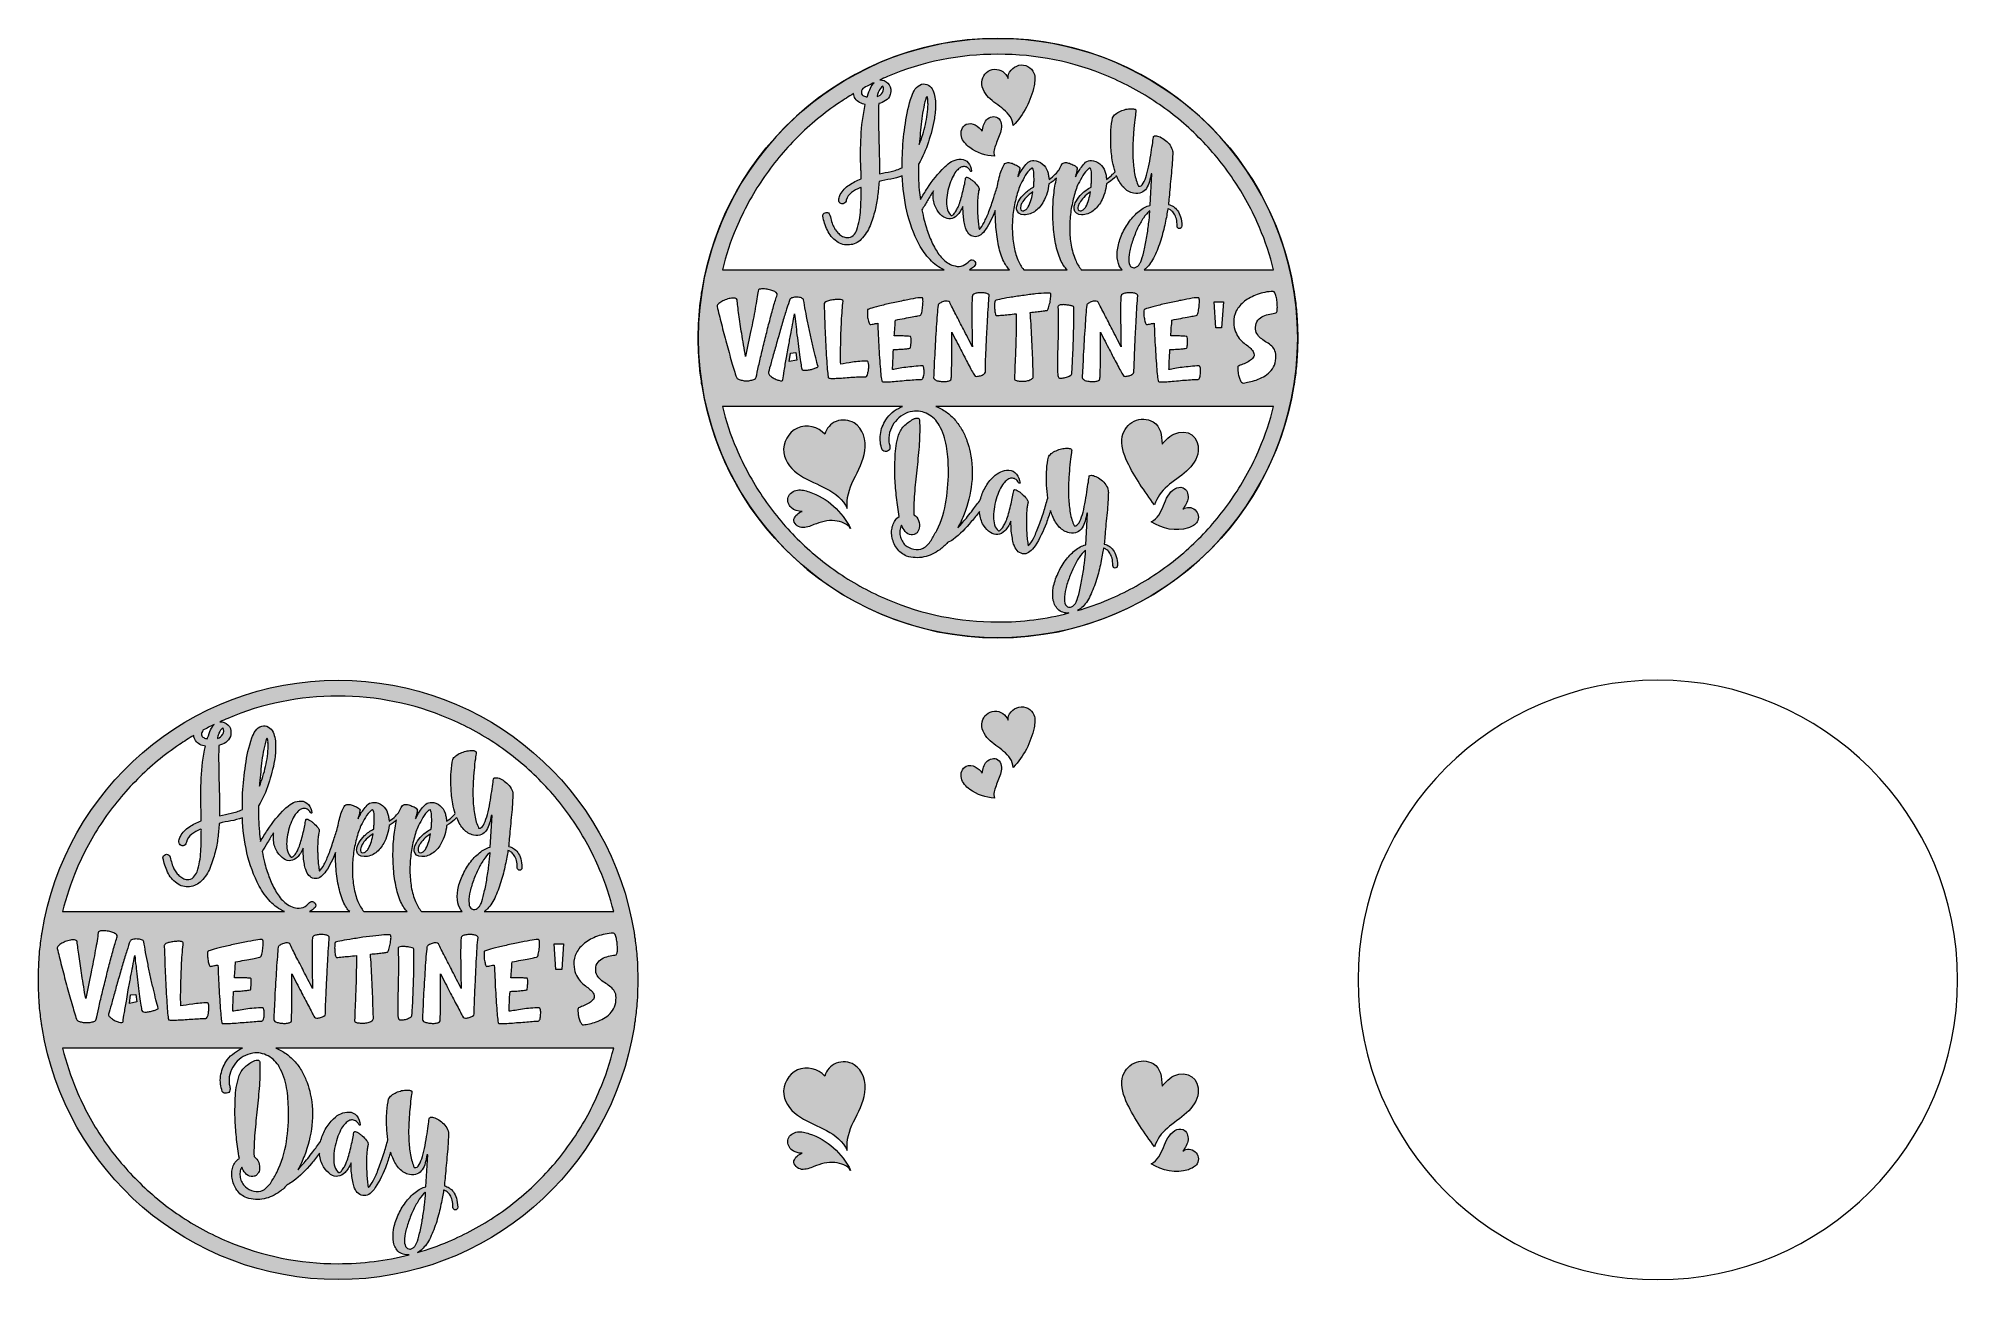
# Model space of a CAD drawing. Header units: inches. Extents: x -4083 to 8083, y -1951 to 5918.
import ezdxf

# ---------------------------------------------------------------- set-up
doc = ezdxf.new("R2010")
doc.units = ezdxf.units.IN
doc.header["$MEASUREMENT"] = 0
for name, color, linetype in [('1', 7, 'Continuous'), ('2', 7, 'Continuous'), ('3', 7, 'Continuous'), ('4', 7, 'Continuous')]:
    doc.layers.add(name, color=color, linetype=linetype)

# ---------------------------------------------------------------- blocks, each defined once
blk = doc.blocks.new('block 2')
at = {"layer": '1', "true_color": 0xd61d1b}
h = blk.add_hatch(color=22, dxfattribs=at)
h.dxf.hatch_style = 2
edge = h.paths.add_edge_path()
edge.add_spline(control_points=[(3900, 4044), (3900, 4047), (3900, 4049), (3900, 4052), (3900, 4058), (3899, 4064), (3899, 4071), (3899, 4074), (3899, 4077), (3899, 4080), (3899, 4086), (3899, 4091), (3898, 4097), (3898, 4100), (3898, 4103), (3898, 4106), (3898, 4112), (3897, 4118), (3897, 4124), (3897, 4127), (3897, 4130), (3897, 4133), (3896, 4139), (3896, 4145), (3895, 4152), (3895, 4154), (3895, 4156), (3895, 4159), (3894, 4166), (3894, 4173), (3893, 4181), (3893, 4182), (3893, 4183), (3893, 4184), (3890, 4220), (3885, 4256), (3880, 4292), (3880, 4292), (3880, 4292), (3880, 4292), (3879, 4301), (3878, 4310), (3876, 4319), (3876, 4319), (3876, 4319), (3876, 4319), (3732, 5225), (2947, 5918), (2000, 5918), (1053, 5918), (268, 5225), (124, 4319), (124, 4319), (124, 4319), (124, 4319), (122, 4310), (121, 4301), (120, 4292), (120, 4292), (120, 4292), (120, 4292), (115, 4256), (110, 4220), (107, 4184), (107, 4183), (107, 4182), (107, 4181), (106, 4173), (106, 4166), (105, 4159), (105, 4156), (105, 4154), (105, 4151), (104, 4145), (104, 4139), (103, 4133), (103, 4130), (103, 4127), (103, 4124), (103, 4118), (102, 4112), (102, 4107), (102, 4103), (102, 4100), (102, 4097), (101, 4091), (101, 4086), (101, 4080), (101, 4077), (101, 4074), (101, 4071), (101, 4065), (100, 4058), (100, 4052), (100, 4050), (100, 4047), (100, 4044), (100, 4035), (100, 4027), (100, 4018), (100, 4009), (100, 4000), (100, 3991), (100, 3989), (100, 3986), (100, 3983), (100, 3977), (101, 3971), (101, 3965), (101, 3962), (101, 3959), (101, 3956), (101, 3950), (101, 3944), (102, 3938), (102, 3935), (102, 3932), (102, 3929), (102, 3923), (103, 3917), (103, 3912), (103, 3909), (103, 3906), (103, 3903), (104, 3897), (104, 3890), (105, 3884), (105, 3882), (105, 3879), (105, 3877), (106, 3870), (106, 3862), (107, 3855), (107, 3854), (107, 3852), (107, 3851), (110, 3815), (115, 3779), (120, 3744), (120, 3744), (120, 3743), (120, 3743), (121, 3734), (122, 3726), (124, 3717), (124, 3717), (124, 3717), (124, 3717), (268, 2810), (1053, 2118), (2000, 2118), (2947, 2118), (3732, 2810), (3876, 3717), (3876, 3717), (3876, 3717), (3876, 3717), (3878, 3726), (3879, 3734), (3880, 3743), (3880, 3743), (3880, 3744), (3880, 3744), (3885, 3779), (3890, 3815), (3893, 3851), (3893, 3852), (3893, 3853), (3893, 3855), (3894, 3862), (3894, 3870), (3895, 3877), (3895, 3879), (3895, 3882), (3895, 3884), (3896, 3890), (3896, 3897), (3897, 3903), (3897, 3906), (3897, 3909), (3897, 3911), (3897, 3917), (3898, 3923), (3898, 3929), (3898, 3932), (3898, 3935), (3898, 3938), (3899, 3944), (3899, 3950), (3899, 3956), (3899, 3959), (3899, 3962), (3899, 3965), (3899, 3971), (3900, 3977), (3900, 3983), (3900, 3986), (3900, 3989), (3900, 3991), (3900, 4000), (3900, 4009), (3900, 4018), (3900, 4027), (3900, 4035), (3900, 4044)], knot_values=[0, 0, 0, 0, 1, 1, 1, 2, 2, 2, 3, 3, 3, 4, 4, 4, 5, 5, 5, 6, 6, 6, 7, 7, 7, 8, 8, 8, 9, 9, 9, 10, 10, 10, 11, 11, 11, 12, 12, 12, 13, 13, 13, 14, 14, 14, 15, 15, 15, 16, 16, 16, 17, 17, 17, 18, 18, 18, 19, 19, 19, 20, 20, 20, 21, 21, 21, 22, 22, 22, 23, 23, 23, 24, 24, 24, 25, 25, 25, 26, 26, 26, 27, 27, 27, 28, 28, 28, 29, 29, 29, 30, 30, 30, 31, 31, 31, 32, 32, 32, 33, 33, 33, 34, 34, 34, 35, 35, 35, 36, 36, 36, 37, 37, 37, 38, 38, 38, 39, 39, 39, 40, 40, 40, 41, 41, 41, 42, 42, 42, 43, 43, 43, 44, 44, 44, 45, 45, 45, 46, 46, 46, 47, 47, 47, 48, 48, 48, 49, 49, 49, 50, 50, 50, 51, 51, 51, 52, 52, 52, 53, 53, 53, 54, 54, 54, 55, 55, 55, 56, 56, 56, 57, 57, 57, 58, 58, 58, 59, 59, 59, 60, 60, 60, 61, 61, 61, 62, 62, 62, 63, 63, 63, 64, 64, 64, 65, 65, 65, 66, 66, 66, 67, 67, 67, 68, 68, 68, 68], degree=3, periodic=1)
edge = h.paths.add_edge_path()
edge.add_spline(control_points=[(2000, 5817), (2243, 5817), (2479, 5770), (2700, 5676), (2807, 5631), (2910, 5575), (3006, 5510), (3101, 5446), (3191, 5372), (3272, 5290), (3354, 5209), (3428, 5119), (3492, 5024), (3557, 4928), (3613, 4825), (3658, 4718), (3695, 4631), (3725, 4542), (3747, 4451), (3747, 4451), (2926, 4451), (2926, 4451), (2931, 4454), (2935, 4458), (2940, 4462), (2960, 4480), (2977, 4505), (2992, 4537), (3008, 4569), (3021, 4603), (3032, 4639), (3043, 4676), (3053, 4712), (3060, 4746), (3067, 4781), (3073, 4811), (3076, 4835), (3076, 4835), (3077, 4838), (3077, 4838), (3077, 4838), (3080, 4837), (3080, 4837), (3085, 4835), (3092, 4832), (3098, 4827), (3105, 4822), (3111, 4815), (3117, 4806), (3123, 4797), (3127, 4787), (3131, 4774), (3134, 4761), (3136, 4746), (3136, 4728), (3136, 4723), (3137, 4719), (3140, 4716), (3144, 4714), (3147, 4712), (3151, 4712), (3154, 4712), (3157, 4714), (3161, 4716), (3164, 4719), (3165, 4723), (3165, 4729), (3165, 4751), (3163, 4770), (3158, 4786), (3153, 4802), (3146, 4815), (3138, 4826), (3131, 4837), (3122, 4845), (3112, 4851), (3102, 4857), (3092, 4861), (3083, 4864), (3083, 4864), (3081, 4865), (3081, 4865), (3081, 4865), (3081, 4867), (3081, 4867), (3082, 4878), (3083, 4893), (3085, 4912), (3087, 4931), (3089, 4952), (3091, 4976), (3093, 4998), (3095, 5022), (3098, 5046), (3100, 5070), (3102, 5093), (3104, 5115), (3105, 5137), (3106, 5155), (3107, 5171), (3108, 5186), (3108, 5198), (3107, 5204), (3104, 5216), (3099, 5229), (3091, 5241), (3083, 5252), (3073, 5263), (3062, 5271), (3051, 5280), (3040, 5287), (3028, 5293), (3017, 5298), (3007, 5300), (2999, 5300), (2994, 5300), (2990, 5299), (2987, 5296), (2985, 5289), (2983, 5275), (2981, 5258), (2978, 5239), (2975, 5218), (2971, 5194), (2968, 5171), (2963, 5146), (2959, 5121), (2954, 5095), (2948, 5071), (2942, 5051), (2936, 5030), (2929, 5013), (2921, 4999), (2913, 4985), (2903, 4978), (2893, 4980), (2893, 4980), (2891, 4980), (2891, 4980), (2891, 4980), (2891, 4981), (2891, 4981), (2880, 5004), (2871, 5031), (2866, 5062), (2861, 5093), (2857, 5125), (2856, 5157), (2854, 5190), (2854, 5223), (2856, 5256), (2857, 5288), (2859, 5318), (2862, 5346), (2864, 5374), (2867, 5398), (2870, 5417), (2872, 5437), (2874, 5451), (2875, 5459), (2876, 5463), (2874, 5466), (2869, 5468), (2863, 5471), (2856, 5472), (2847, 5472), (2847, 5472), (2843, 5472), (2843, 5472), (2833, 5472), (2822, 5471), (2811, 5468), (2799, 5465), (2788, 5461), (2776, 5456), (2765, 5451), (2755, 5445), (2746, 5438), (2737, 5431), (2731, 5423), (2727, 5415), (2722, 5393), (2719, 5366), (2716, 5335), (2714, 5304), (2714, 5271), (2716, 5237), (2717, 5203), (2721, 5169), (2727, 5135), (2731, 5113), (2736, 5092), (2743, 5072), (2738, 5067), (2733, 5061), (2727, 5056), (2717, 5045), (2704, 5035), (2688, 5024), (2687, 5033), (2686, 5041), (2685, 5050), (2683, 5058), (2681, 5067), (2678, 5076), (2672, 5094), (2661, 5110), (2646, 5123), (2630, 5136), (2612, 5142), (2592, 5143), (2592, 5143), (2583, 5143), (2583, 5143), (2569, 5141), (2558, 5136), (2548, 5125), (2539, 5115), (2531, 5105), (2523, 5094), (2517, 5085), (2511, 5076), (2506, 5067), (2501, 5058), (2496, 5049), (2491, 5039), (2492, 5047), (2494, 5056), (2497, 5067), (2500, 5078), (2502, 5087), (2503, 5095), (2498, 5104), (2491, 5110), (2482, 5114), (2472, 5118), (2463, 5122), (2454, 5126), (2450, 5127), (2446, 5128), (2441, 5129), (2436, 5130), (2432, 5130), (2427, 5130), (2422, 5130), (2418, 5129), (2414, 5127), (2409, 5126), (2406, 5123), (2404, 5118), (2398, 5109), (2393, 5098), (2388, 5085), (2388, 5085), (2388, 5085), (2388, 5085), (2381, 5076), (2373, 5066), (2363, 5056), (2352, 5045), (2339, 5035), (2324, 5024), (2323, 5033), (2321, 5041), (2320, 5050), (2319, 5058), (2317, 5067), (2314, 5076), (2308, 5094), (2297, 5110), (2281, 5123), (2265, 5136), (2247, 5142), (2227, 5143), (2227, 5143), (2219, 5143), (2219, 5143), (2205, 5141), (2193, 5136), (2184, 5125), (2175, 5115), (2166, 5105), (2159, 5094), (2152, 5085), (2146, 5076), (2141, 5067), (2136, 5058), (2131, 5049), (2127, 5039), (2127, 5047), (2129, 5056), (2133, 5067), (2136, 5078), (2138, 5087), (2138, 5095), (2134, 5104), (2127, 5110), (2117, 5114), (2108, 5118), (2098, 5122), (2090, 5126), (2085, 5127), (2081, 5128), (2076, 5129), (2072, 5130), (2067, 5130), (2062, 5130), (2058, 5130), (2053, 5129), (2049, 5127), (2045, 5126), (2042, 5123), (2039, 5118), (2027, 5097), (2016, 5070), (2008, 5036), (2004, 5020), (2000, 5002), (1997, 4984), (1989, 4958), (1981, 4933), (1973, 4908), (1963, 4876), (1953, 4847), (1943, 4820), (1933, 4794), (1922, 4771), (1912, 4751), (1902, 4731), (1892, 4717), (1882, 4707), (1880, 4714), (1878, 4724), (1877, 4736), (1875, 4748), (1874, 4761), (1873, 4775), (1872, 4789), (1871, 4802), (1871, 4814), (1870, 4826), (1870, 4836), (1870, 4842), (1870, 4853), (1870, 4865), (1871, 4877), (1871, 4889), (1871, 4900), (1872, 4911), (1873, 4921), (1874, 4931), (1876, 4939), (1877, 4948), (1878, 4954), (1880, 4958), (1881, 4961), (1881, 4965), (1879, 4971), (1878, 4973), (1877, 4975), (1876, 4977), (1874, 4980), (1873, 4982), (1871, 4984), (1863, 4994), (1854, 5003), (1844, 5012), (1839, 5017), (1834, 5021), (1828, 5024), (1823, 5028), (1819, 5030), (1814, 5033), (1810, 5036), (1807, 5037), (1803, 5037), (1801, 5037), (1799, 5037), (1798, 5036), (1796, 5035), (1795, 5033), (1795, 5031), (1795, 5031), (1795, 5031), (1795, 5031), (1793, 5021), (1791, 5010), (1789, 4996), (1786, 4982), (1783, 4968), (1779, 4953), (1775, 4937), (1771, 4922), (1767, 4907), (1763, 4892), (1759, 4879), (1755, 4866), (1753, 4862), (1751, 4856), (1747, 4848), (1744, 4840), (1739, 4832), (1735, 4825), (1730, 4817), (1725, 4810), (1720, 4804), (1715, 4798), (1709, 4795), (1704, 4795), (1693, 4803), (1686, 4815), (1681, 4830), (1677, 4845), (1674, 4862), (1674, 4880), (1674, 4898), (1676, 4918), (1680, 4938), (1683, 4958), (1688, 4977), (1695, 4995), (1701, 5014), (1708, 5030), (1716, 5045), (1723, 5060), (1732, 5072), (1740, 5080), (1746, 5087), (1753, 5093), (1760, 5098), (1767, 5102), (1775, 5105), (1782, 5105), (1790, 5106), (1797, 5104), (1804, 5100), (1811, 5096), (1818, 5089), (1824, 5079), (1826, 5075), (1828, 5073), (1830, 5074), (1831, 5075), (1832, 5075), (1832, 5076), (1831, 5097), (1824, 5114), (1812, 5129), (1799, 5144), (1784, 5151), (1766, 5152), (1748, 5152), (1732, 5148), (1717, 5142), (1703, 5136), (1689, 5126), (1674, 5112), (1673, 5111), (1672, 5111), (1671, 5110), (1668, 5107), (1665, 5104), (1661, 5102), (1621, 5061), (1584, 5017), (1553, 4968), (1537, 4944), (1522, 4920), (1508, 4896), (1505, 4916), (1503, 4936), (1501, 4956), (1498, 4984), (1497, 5012), (1496, 5039), (1495, 5066), (1495, 5093), (1496, 5121), (1523, 5166), (1544, 5212), (1559, 5261), (1575, 5309), (1588, 5359), (1597, 5409), (1602, 5439), (1604, 5469), (1604, 5499), (1604, 5530), (1599, 5560), (1588, 5589), (1582, 5602), (1572, 5613), (1559, 5621), (1545, 5629), (1531, 5631), (1516, 5627), (1499, 5621), (1486, 5611), (1476, 5597), (1466, 5582), (1459, 5567), (1453, 5552), (1434, 5495), (1421, 5438), (1413, 5379), (1404, 5320), (1398, 5261), (1395, 5202), (1393, 5167), (1393, 5132), (1393, 5098), (1370, 5087), (1346, 5079), (1322, 5074), (1298, 5070), (1273, 5064), (1249, 5059), (1249, 5096), (1249, 5133), (1248, 5170), (1247, 5207), (1246, 5244), (1245, 5281), (1244, 5319), (1243, 5356), (1242, 5393), (1242, 5430), (1242, 5467), (1244, 5504), (1259, 5508), (1274, 5515), (1288, 5523), (1302, 5532), (1312, 5544), (1317, 5561), (1319, 5567), (1320, 5574), (1320, 5581), (1327, 5623), (1287, 5657), (1251, 5654), (1267, 5662), (1283, 5669), (1300, 5676), (1521, 5770), (1757, 5817), (2000, 5817)], knot_values=[0, 0, 0, 0, 1, 1, 1, 2, 2, 2, 3, 3, 3, 4, 4, 4, 5, 5, 5, 6, 6, 6, 7, 7, 7, 8, 8, 8, 9, 9, 9, 10, 10, 10, 11, 11, 11, 12, 12, 12, 13, 13, 13, 14, 14, 14, 15, 15, 15, 16, 16, 16, 17, 17, 17, 18, 18, 18, 19, 19, 19, 20, 20, 20, 21, 21, 21, 22, 22, 22, 23, 23, 23, 24, 24, 24, 25, 25, 25, 26, 26, 26, 27, 27, 27, 28, 28, 28, 29, 29, 29, 30, 30, 30, 31, 31, 31, 32, 32, 32, 33, 33, 33, 34, 34, 34, 35, 35, 35, 36, 36, 36, 37, 37, 37, 38, 38, 38, 39, 39, 39, 40, 40, 40, 41, 41, 41, 42, 42, 42, 43, 43, 43, 44, 44, 44, 45, 45, 45, 46, 46, 46, 47, 47, 47, 48, 48, 48, 49, 49, 49, 50, 50, 50, 51, 51, 51, 52, 52, 52, 53, 53, 53, 54, 54, 54, 55, 55, 55, 56, 56, 56, 57, 57, 57, 58, 58, 58, 59, 59, 59, 60, 60, 60, 61, 61, 61, 62, 62, 62, 63, 63, 63, 64, 64, 64, 65, 65, 65, 66, 66, 66, 67, 67, 67, 68, 68, 68, 69, 69, 69, 70, 70, 70, 71, 71, 71, 72, 72, 72, 73, 73, 73, 74, 74, 74, 75, 75, 75, 76, 76, 76, 77, 77, 77, 78, 78, 78, 79, 79, 79, 80, 80, 80, 81, 81, 81, 82, 82, 82, 83, 83, 83, 84, 84, 84, 85, 85, 85, 86, 86, 86, 87, 87, 87, 88, 88, 88, 89, 89, 89, 90, 90, 90, 91, 91, 91, 92, 92, 92, 93, 93, 93, 94, 94, 94, 95, 95, 95, 96, 96, 96, 97, 97, 97, 98, 98, 98, 99, 99, 99, 100, 100, 100, 101, 101, 101, 102, 102, 102, 103, 103, 103, 104, 104, 104, 105, 105, 105, 106, 106, 106, 107, 107, 107, 108, 108, 108, 109, 109, 109, 110, 110, 110, 111, 111, 111, 112, 112, 112, 113, 113, 113, 114, 114, 114, 115, 115, 115, 116, 116, 116, 117, 117, 117, 118, 118, 118, 119, 119, 119, 120, 120, 120, 121, 121, 121, 122, 122, 122, 123, 123, 123, 124, 124, 124, 125, 125, 125, 126, 126, 126, 127, 127, 127, 128, 128, 128, 129, 129, 129, 130, 130, 130, 131, 131, 131, 132, 132, 132, 133, 133, 133, 134, 134, 134, 135, 135, 135, 136, 136, 136, 137, 137, 137, 138, 138, 138, 139, 139, 139, 140, 140, 140, 141, 141, 141, 142, 142, 142, 143, 143, 143, 144, 144, 144, 145, 145, 145, 146, 146, 146, 147, 147, 147, 148, 148, 148, 149, 149, 149, 150, 150, 150, 151, 151, 151, 152, 152, 152, 153, 153, 153, 154, 154, 154, 155, 155, 155, 156, 156, 156, 157, 157, 157, 158, 158, 158, 159, 159, 159, 160, 160, 160, 161, 161, 161, 162, 162, 162, 163, 163, 163, 164, 164, 164, 165, 165, 165, 166, 166, 166, 167, 167, 167, 168, 168, 168, 169, 169, 169, 170, 170, 170, 171, 171, 171, 172, 172, 172, 173, 173, 173, 174, 174, 174, 175, 175, 175, 176, 176, 176, 177, 177, 177, 178, 178, 178, 179, 179, 179, 180, 180, 180, 181, 181, 181, 182, 182, 182, 182], degree=3, periodic=1)
h.paths.add_polyline_path([(3429, 4247), (3417, 4083), (3381, 4083), (3370, 4247)])
edge = h.paths.add_edge_path()
edge.add_spline(control_points=[(2210, 4107), (2211, 4079), (2213, 4050), (2214, 4020), (2216, 3990), (2217, 3961), (2218, 3932), (2220, 3903), (2221, 3877), (2221, 3854), (2222, 3831), (2223, 3812), (2223, 3797), (2223, 3782), (2224, 3774), (2224, 3773), (2223, 3767), (2219, 3762), (2213, 3758), (2206, 3754), (2199, 3750), (2190, 3748), (2181, 3746), (2172, 3744), (2162, 3744), (2152, 3744), (2142, 3744), (2134, 3745), (2125, 3746), (2118, 3747), (2112, 3750), (2107, 3752), (2104, 3755), (2104, 3758), (2107, 3818), (2109, 3874), (2111, 3927), (2112, 3950), (2113, 3973), (2113, 3997), (2114, 4020), (2115, 4043), (2115, 4065), (2116, 4087), (2116, 4107), (2116, 4125), (2116, 4144), (2116, 4159), (2116, 4172), (2098, 4170), (2082, 4169), (2067, 4167), (2052, 4166), (2039, 4164), (2027, 4163), (2013, 4162), (2001, 4161), (1989, 4160), (1986, 4162), (1984, 4167), (1982, 4177), (1980, 4186), (1979, 4196), (1979, 4206), (1978, 4217), (1978, 4227), (1979, 4236), (1979, 4246), (1980, 4252), (1982, 4255), (1983, 4257), (1992, 4259), (2010, 4263), (2027, 4267), (2049, 4271), (2074, 4275), (2100, 4279), (2127, 4283), (2156, 4287), (2186, 4292), (2213, 4295), (2239, 4298), (2265, 4301), (2286, 4302), (2304, 4303), (2321, 4304), (2331, 4304), (2333, 4301), (2335, 4298), (2336, 4291), (2335, 4280), (2334, 4269), (2332, 4257), (2330, 4244), (2327, 4232), (2324, 4221), (2321, 4210), (2318, 4200), (2315, 4195), (2312, 4193), (2312, 4193), (2308, 4192), (2302, 4192), (2296, 4191), (2288, 4190), (2279, 4189), (2269, 4188), (2258, 4187), (2245, 4185), (2232, 4184), (2219, 4182), (2205, 4181), (2206, 4160), (2208, 4135), (2210, 4107)], knot_values=[0, 0, 0, 0, 1, 1, 1, 2, 2, 2, 3, 3, 3, 4, 4, 4, 5, 5, 5, 6, 6, 6, 7, 7, 7, 8, 8, 8, 9, 9, 9, 10, 10, 10, 11, 11, 11, 12, 12, 12, 13, 13, 13, 14, 14, 14, 15, 15, 15, 16, 16, 16, 17, 17, 17, 18, 18, 18, 19, 19, 19, 20, 20, 20, 21, 21, 21, 22, 22, 22, 23, 23, 23, 24, 24, 24, 25, 25, 25, 26, 26, 26, 27, 27, 27, 28, 28, 28, 29, 29, 29, 30, 30, 30, 31, 31, 31, 32, 32, 32, 33, 33, 33, 34, 34, 34, 35, 35, 35, 36, 36, 36, 37, 37, 37, 38, 38, 38, 38], degree=3, periodic=1)
edge = h.paths.add_edge_path()
edge.add_spline(control_points=[(1835, 4100), (1835, 4118), (1835, 4136), (1835, 4155), (1835, 4173), (1835, 4191), (1835, 4207), (1835, 4224), (1835, 4239), (1836, 4253), (1836, 4266), (1837, 4277), (1838, 4286), (1838, 4290), (1841, 4294), (1847, 4297), (1852, 4300), (1859, 4302), (1867, 4303), (1875, 4305), (1884, 4305), (1893, 4305), (1902, 4305), (1911, 4305), (1918, 4303), (1926, 4302), (1933, 4300), (1938, 4297), (1943, 4294), (1945, 4290), (1944, 4286), (1943, 4267), (1941, 4245), (1939, 4219), (1937, 4192), (1935, 4164), (1934, 4133), (1932, 4102), (1931, 4071), (1929, 4038), (1927, 4006), (1926, 3975), (1925, 3945), (1923, 3915), (1922, 3888), (1921, 3863), (1920, 3838), (1920, 3818), (1920, 3802), (1920, 3798), (1917, 3793), (1910, 3789), (1904, 3785), (1897, 3782), (1889, 3779), (1881, 3777), (1873, 3775), (1866, 3775), (1858, 3775), (1853, 3778), (1851, 3782), (1846, 3790), (1840, 3800), (1833, 3812), (1827, 3825), (1820, 3838), (1812, 3852), (1805, 3867), (1797, 3882), (1789, 3897), (1780, 3913), (1773, 3928), (1765, 3943), (1747, 3979), (1727, 4016), (1707, 4055), (1707, 4055), (1707, 3930), (1707, 3930), (1707, 3913), (1707, 3897), (1707, 3880), (1707, 3863), (1707, 3846), (1706, 3831), (1706, 3815), (1706, 3801), (1705, 3789), (1705, 3776), (1704, 3766), (1704, 3759), (1704, 3755), (1700, 3751), (1695, 3748), (1689, 3745), (1682, 3744), (1674, 3743), (1665, 3742), (1656, 3742), (1647, 3742), (1637, 3743), (1628, 3744), (1620, 3746), (1612, 3748), (1605, 3751), (1599, 3755), (1594, 3759), (1592, 3763), (1592, 3767), (1593, 3785), (1594, 3806), (1595, 3831), (1596, 3856), (1597, 3883), (1599, 3912), (1600, 3941), (1602, 3970), (1604, 4000), (1605, 4030), (1607, 4059), (1609, 4087), (1611, 4115), (1613, 4141), (1615, 4165), (1616, 4189), (1618, 4209), (1621, 4226), (1621, 4230), (1625, 4235), (1632, 4239), (1638, 4243), (1646, 4247), (1655, 4249), (1663, 4252), (1672, 4253), (1679, 4252), (1687, 4252), (1691, 4250), (1694, 4246), (1699, 4236), (1705, 4223), (1711, 4210), (1718, 4196), (1726, 4182), (1733, 4167), (1741, 4152), (1749, 4136), (1757, 4120), (1765, 4104), (1773, 4089), (1781, 4074), (1799, 4039), (1818, 4002), (1838, 3963), (1836, 4012), (1836, 4058), (1835, 4100)], knot_values=[0, 0, 0, 0, 1, 1, 1, 2, 2, 2, 3, 3, 3, 4, 4, 4, 5, 5, 5, 6, 6, 6, 7, 7, 7, 8, 8, 8, 9, 9, 9, 10, 10, 10, 11, 11, 11, 12, 12, 12, 13, 13, 13, 14, 14, 14, 15, 15, 15, 16, 16, 16, 17, 17, 17, 18, 18, 18, 19, 19, 19, 20, 20, 20, 21, 21, 21, 22, 22, 22, 23, 23, 23, 24, 24, 24, 25, 25, 25, 26, 26, 26, 27, 27, 27, 28, 28, 28, 29, 29, 29, 30, 30, 30, 31, 31, 31, 32, 32, 32, 33, 33, 33, 34, 34, 34, 35, 35, 35, 36, 36, 36, 37, 37, 37, 38, 38, 38, 39, 39, 39, 40, 40, 40, 41, 41, 41, 42, 42, 42, 43, 43, 43, 44, 44, 44, 45, 45, 45, 46, 46, 46, 47, 47, 47, 48, 48, 48, 49, 49, 49, 50, 50, 50, 51, 51, 51, 52, 52, 52, 52], degree=3, periodic=1)
edge = h.paths.add_edge_path()
edge.add_spline(control_points=[(1819, 4451), (1819, 4451), (1820, 4451), (1820, 4451), (1823, 4454), (1827, 4456), (1832, 4459), (1836, 4461), (1840, 4464), (1844, 4467), (1848, 4470), (1851, 4474), (1854, 4478), (1856, 4482), (1858, 4486), (1858, 4491), (1858, 4496), (1856, 4500), (1854, 4504), (1851, 4507), (1848, 4510), (1844, 4512), (1840, 4514), (1835, 4514), (1831, 4514), (1827, 4514), (1823, 4512), (1819, 4508), (1809, 4495), (1795, 4485), (1779, 4478), (1762, 4471), (1745, 4470), (1728, 4475), (1714, 4478), (1701, 4483), (1689, 4490), (1677, 4497), (1665, 4506), (1655, 4515), (1645, 4525), (1635, 4536), (1626, 4548), (1617, 4560), (1610, 4572), (1603, 4583), (1587, 4612), (1573, 4641), (1562, 4672), (1551, 4702), (1541, 4733), (1533, 4765), (1527, 4786), (1523, 4808), (1518, 4830), (1530, 4850), (1541, 4870), (1553, 4889), (1566, 4911), (1578, 4932), (1591, 4951), (1589, 4934), (1589, 4917), (1590, 4901), (1593, 4875), (1601, 4851), (1614, 4829), (1627, 4809), (1641, 4795), (1656, 4785), (1670, 4776), (1685, 4772), (1700, 4774), (1714, 4775), (1728, 4783), (1742, 4796), (1755, 4809), (1767, 4828), (1778, 4853), (1778, 4841), (1778, 4828), (1779, 4814), (1780, 4800), (1781, 4786), (1783, 4772), (1785, 4759), (1787, 4746), (1790, 4734), (1793, 4722), (1796, 4712), (1799, 4705), (1805, 4691), (1813, 4680), (1822, 4672), (1832, 4664), (1844, 4660), (1858, 4660), (1869, 4660), (1881, 4664), (1892, 4673), (1902, 4682), (1913, 4693), (1922, 4707), (1947, 4744), (1967, 4784), (1983, 4826), (1983, 4818), (1983, 4809), (1983, 4801), (1984, 4758), (1987, 4716), (1992, 4675), (1997, 4635), (2004, 4597), (2014, 4562), (2024, 4528), (2037, 4499), (2053, 4476), (2059, 4466), (2066, 4458), (2073, 4451), (2073, 4451), (1819, 4451), (1819, 4451)], knot_values=[0, 0, 0, 0, 1, 1, 1, 2, 2, 2, 3, 3, 3, 4, 4, 4, 5, 5, 5, 6, 6, 6, 7, 7, 7, 8, 8, 8, 9, 9, 9, 10, 10, 10, 11, 11, 11, 12, 12, 12, 13, 13, 13, 14, 14, 14, 15, 15, 15, 16, 16, 16, 17, 17, 17, 18, 18, 18, 19, 19, 19, 20, 20, 20, 21, 21, 21, 22, 22, 22, 23, 23, 23, 24, 24, 24, 25, 25, 25, 26, 26, 26, 27, 27, 27, 28, 28, 28, 29, 29, 29, 30, 30, 30, 31, 31, 31, 32, 32, 32, 33, 33, 33, 34, 34, 34, 35, 35, 35, 36, 36, 36, 37, 37, 37, 38, 38, 38, 39, 39, 39, 40, 40, 40, 41, 41, 41, 41], degree=3, periodic=1)
edge = h.paths.add_edge_path()
edge.add_spline(control_points=[(2163, 4451), (2148, 4469), (2136, 4491), (2126, 4514), (2114, 4543), (2105, 4574), (2100, 4607), (2094, 4639), (2091, 4673), (2091, 4709), (2090, 4744), (2092, 4779), (2097, 4813), (2101, 4847), (2108, 4880), (2116, 4911), (2124, 4942), (2134, 4971), (2145, 4996), (2154, 5013), (2164, 5031), (2173, 5048), (2183, 5065), (2196, 5080), (2212, 5093), (2213, 5094), (2215, 5094), (2216, 5095), (2217, 5096), (2219, 5096), (2220, 5096), (2226, 5086), (2228, 5075), (2228, 5063), (2228, 5052), (2228, 5040), (2229, 5029), (2229, 5020), (2228, 5011), (2228, 5002), (2227, 4993), (2227, 4984), (2226, 4975), (2202, 4962), (2183, 4948), (2168, 4933), (2152, 4918), (2141, 4903), (2132, 4888), (2127, 4879), (2123, 4870), (2121, 4861), (2118, 4852), (2117, 4843), (2118, 4835), (2122, 4812), (2138, 4800), (2165, 4799), (2179, 4799), (2192, 4801), (2204, 4806), (2217, 4810), (2228, 4816), (2239, 4824), (2249, 4832), (2259, 4841), (2267, 4852), (2276, 4862), (2283, 4873), (2289, 4885), (2299, 4901), (2306, 4919), (2312, 4938), (2318, 4957), (2321, 4976), (2323, 4996), (2342, 5007), (2358, 5019), (2371, 5032), (2364, 4999), (2358, 4964), (2354, 4926), (2349, 4886), (2348, 4844), (2348, 4801), (2348, 4758), (2351, 4716), (2356, 4675), (2361, 4635), (2369, 4597), (2379, 4562), (2389, 4528), (2402, 4499), (2417, 4476), (2424, 4466), (2431, 4458), (2438, 4451), (2438, 4451), (2163, 4451), (2163, 4451)], knot_values=[0, 0, 0, 0, 1, 1, 1, 2, 2, 2, 3, 3, 3, 4, 4, 4, 5, 5, 5, 6, 6, 6, 7, 7, 7, 8, 8, 8, 9, 9, 9, 10, 10, 10, 11, 11, 11, 12, 12, 12, 13, 13, 13, 14, 14, 14, 15, 15, 15, 16, 16, 16, 17, 17, 17, 18, 18, 18, 19, 19, 19, 20, 20, 20, 21, 21, 21, 22, 22, 22, 23, 23, 23, 24, 24, 24, 25, 25, 25, 26, 26, 26, 27, 27, 27, 28, 28, 28, 29, 29, 29, 30, 30, 30, 31, 31, 31, 32, 32, 32, 33, 33, 33, 33], degree=3, periodic=1)
edge = h.paths.add_edge_path()
edge.add_spline(control_points=[(2222, 4944), (2219, 4928), (2216, 4912), (2211, 4896), (2206, 4880), (2200, 4865), (2192, 4850), (2188, 4843), (2184, 4838), (2179, 4833), (2173, 4829), (2168, 4826), (2163, 4825), (2158, 4823), (2153, 4824), (2149, 4826), (2145, 4828), (2143, 4832), (2143, 4839), (2142, 4843), (2142, 4848), (2144, 4855), (2145, 4861), (2148, 4869), (2153, 4876), (2159, 4887), (2168, 4898), (2179, 4910), (2191, 4922), (2205, 4933), (2222, 4944)], knot_values=[0, 0, 0, 0, 1, 1, 1, 2, 2, 2, 3, 3, 3, 4, 4, 4, 5, 5, 5, 6, 6, 6, 7, 7, 7, 8, 8, 8, 9, 9, 9, 10, 10, 10, 10], degree=3, periodic=1)
edge = h.paths.add_edge_path()
edge.add_spline(control_points=[(2378, 3866), (2378, 3892), (2378, 3921), (2379, 3952), (2380, 3984), (2381, 4015), (2381, 4047), (2382, 4079), (2382, 4110), (2382, 4139), (2382, 4168), (2381, 4193), (2380, 4215), (2380, 4219), (2382, 4223), (2386, 4225), (2390, 4227), (2396, 4229), (2403, 4229), (2410, 4230), (2418, 4230), (2426, 4229), (2434, 4228), (2442, 4227), (2449, 4226), (2457, 4225), (2463, 4223), (2469, 4222), (2474, 4220), (2478, 4219), (2479, 4218), (2480, 4217), (2481, 4210), (2481, 4198), (2481, 4185), (2481, 4169), (2481, 4149), (2481, 4129), (2481, 4106), (2480, 4081), (2479, 4055), (2479, 4029), (2478, 4003), (2477, 3976), (2476, 3950), (2475, 3924), (2474, 3899), (2473, 3876), (2472, 3856), (2471, 3836), (2470, 3820), (2469, 3807), (2468, 3794), (2467, 3787), (2466, 3786), (2464, 3784), (2460, 3781), (2452, 3777), (2445, 3773), (2436, 3770), (2427, 3768), (2418, 3765), (2409, 3764), (2401, 3764), (2392, 3763), (2387, 3765), (2384, 3770), (2381, 3773), (2379, 3784), (2378, 3801), (2378, 3819), (2377, 3840), (2378, 3866)], knot_values=[0, 0, 0, 0, 1, 1, 1, 2, 2, 2, 3, 3, 3, 4, 4, 4, 5, 5, 5, 6, 6, 6, 7, 7, 7, 8, 8, 8, 9, 9, 9, 10, 10, 10, 11, 11, 11, 12, 12, 12, 13, 13, 13, 14, 14, 14, 15, 15, 15, 16, 16, 16, 17, 17, 17, 18, 18, 18, 19, 19, 19, 20, 20, 20, 21, 21, 21, 22, 22, 22, 23, 23, 23, 24, 24, 24, 24], degree=3, periodic=1)
edge = h.paths.add_edge_path()
edge.add_spline(control_points=[(2464, 4607), (2458, 4639), (2455, 4673), (2455, 4709), (2455, 4744), (2457, 4779), (2461, 4813), (2466, 4847), (2472, 4880), (2480, 4911), (2488, 4942), (2498, 4971), (2509, 4996), (2519, 5013), (2528, 5031), (2538, 5048), (2548, 5065), (2561, 5080), (2576, 5093), (2578, 5094), (2579, 5094), (2581, 5095), (2582, 5096), (2583, 5096), (2585, 5096), (2590, 5086), (2593, 5075), (2593, 5063), (2593, 5052), (2593, 5040), (2594, 5029), (2593, 5020), (2593, 5011), (2592, 5002), (2592, 4993), (2591, 4984), (2590, 4975), (2567, 4962), (2548, 4948), (2532, 4933), (2517, 4918), (2505, 4903), (2497, 4888), (2492, 4879), (2488, 4870), (2485, 4861), (2483, 4852), (2482, 4843), (2483, 4835), (2487, 4812), (2503, 4800), (2530, 4799), (2544, 4799), (2557, 4801), (2569, 4806), (2581, 4810), (2593, 4816), (2603, 4824), (2614, 4832), (2623, 4841), (2632, 4852), (2641, 4862), (2648, 4873), (2654, 4885), (2663, 4901), (2671, 4919), (2677, 4938), (2682, 4957), (2686, 4976), (2687, 4996), (2707, 5008), (2724, 5020), (2738, 5033), (2743, 5038), (2747, 5043), (2751, 5047), (2752, 5045), (2753, 5044), (2753, 5042), (2765, 5014), (2779, 4991), (2797, 4972), (2814, 4953), (2835, 4941), (2859, 4936), (2879, 4932), (2896, 4933), (2909, 4940), (2922, 4946), (2933, 4955), (2941, 4967), (2949, 4979), (2956, 4994), (2960, 5010), (2965, 5027), (2968, 5044), (2971, 5060), (2971, 5060), (2976, 5060), (2976, 5060), (2976, 5060), (2965, 4860), (2965, 4860), (2965, 4860), (2963, 4859), (2963, 4859), (2940, 4853), (2917, 4841), (2895, 4823), (2873, 4805), (2853, 4783), (2834, 4758), (2816, 4733), (2800, 4705), (2786, 4676), (2773, 4646), (2764, 4617), (2759, 4588), (2754, 4559), (2754, 4532), (2759, 4507), (2763, 4485), (2773, 4466), (2787, 4451), (2787, 4451), (2528, 4451), (2528, 4451), (2513, 4469), (2501, 4491), (2491, 4514), (2479, 4543), (2470, 4574), (2464, 4607)], knot_values=[0, 0, 0, 0, 1, 1, 1, 2, 2, 2, 3, 3, 3, 4, 4, 4, 5, 5, 5, 6, 6, 6, 7, 7, 7, 8, 8, 8, 9, 9, 9, 10, 10, 10, 11, 11, 11, 12, 12, 12, 13, 13, 13, 14, 14, 14, 15, 15, 15, 16, 16, 16, 17, 17, 17, 18, 18, 18, 19, 19, 19, 20, 20, 20, 21, 21, 21, 22, 22, 22, 23, 23, 23, 24, 24, 24, 25, 25, 25, 26, 26, 26, 27, 27, 27, 28, 28, 28, 29, 29, 29, 30, 30, 30, 31, 31, 31, 32, 32, 32, 33, 33, 33, 34, 34, 34, 35, 35, 35, 36, 36, 36, 37, 37, 37, 38, 38, 38, 39, 39, 39, 40, 40, 40, 41, 41, 41, 42, 42, 42, 43, 43, 43, 44, 44, 44, 44], degree=3, periodic=1)
edge = h.paths.add_edge_path()
edge.add_spline(control_points=[(2586, 4944), (2584, 4928), (2580, 4912), (2576, 4896), (2571, 4880), (2565, 4865), (2557, 4850), (2553, 4843), (2549, 4838), (2543, 4833), (2538, 4829), (2533, 4826), (2527, 4825), (2522, 4823), (2518, 4824), (2514, 4826), (2510, 4828), (2508, 4832), (2507, 4839), (2506, 4843), (2507, 4848), (2508, 4855), (2510, 4861), (2513, 4869), (2518, 4876), (2524, 4887), (2532, 4898), (2544, 4910), (2555, 4922), (2569, 4933), (2586, 4944)], knot_values=[0, 0, 0, 0, 1, 1, 1, 2, 2, 2, 3, 3, 3, 4, 4, 4, 5, 5, 5, 6, 6, 6, 7, 7, 7, 8, 8, 8, 9, 9, 9, 10, 10, 10, 10], degree=3, periodic=1)
edge = h.paths.add_edge_path()
edge.add_spline(control_points=[(2534, 3767), (2535, 3785), (2536, 3806), (2538, 3831), (2539, 3856), (2540, 3883), (2541, 3912), (2543, 3941), (2544, 3970), (2546, 4000), (2548, 4030), (2550, 4059), (2552, 4087), (2553, 4115), (2555, 4141), (2557, 4165), (2559, 4189), (2561, 4209), (2563, 4226), (2564, 4230), (2567, 4235), (2574, 4239), (2581, 4243), (2589, 4247), (2597, 4249), (2606, 4252), (2614, 4253), (2622, 4252), (2629, 4252), (2634, 4250), (2636, 4246), (2641, 4236), (2647, 4223), (2654, 4210), (2661, 4196), (2668, 4182), (2676, 4167), (2684, 4152), (2692, 4136), (2700, 4120), (2708, 4104), (2716, 4089), (2724, 4074), (2742, 4039), (2761, 4002), (2780, 3963), (2779, 4012), (2778, 4058), (2778, 4100), (2778, 4118), (2777, 4136), (2777, 4155), (2777, 4173), (2777, 4191), (2777, 4207), (2777, 4224), (2778, 4239), (2778, 4253), (2779, 4266), (2779, 4277), (2780, 4286), (2781, 4290), (2784, 4294), (2789, 4297), (2795, 4300), (2801, 4302), (2810, 4303), (2818, 4305), (2827, 4305), (2836, 4305), (2845, 4305), (2853, 4305), (2861, 4303), (2869, 4302), (2875, 4300), (2880, 4297), (2885, 4294), (2887, 4290), (2887, 4286), (2885, 4267), (2883, 4245), (2881, 4219), (2880, 4192), (2878, 4164), (2876, 4133), (2875, 4102), (2873, 4071), (2871, 4038), (2870, 4006), (2868, 3975), (2867, 3945), (2866, 3915), (2865, 3888), (2864, 3863), (2863, 3838), (2862, 3818), (2862, 3802), (2862, 3798), (2859, 3793), (2853, 3789), (2846, 3785), (2839, 3782), (2831, 3779), (2823, 3777), (2815, 3775), (2808, 3775), (2800, 3775), (2796, 3778), (2793, 3782), (2788, 3790), (2782, 3800), (2776, 3812), (2769, 3825), (2762, 3838), (2755, 3852), (2747, 3867), (2739, 3882), (2731, 3897), (2723, 3913), (2715, 3928), (2707, 3943), (2689, 3979), (2670, 4016), (2649, 4055), (2649, 4055), (2649, 3930), (2649, 3930), (2649, 3913), (2649, 3897), (2649, 3880), (2649, 3863), (2649, 3846), (2649, 3831), (2649, 3815), (2648, 3801), (2648, 3789), (2647, 3776), (2647, 3766), (2646, 3759), (2646, 3755), (2643, 3751), (2637, 3748), (2632, 3745), (2624, 3744), (2616, 3743), (2608, 3742), (2599, 3742), (2589, 3742), (2580, 3743), (2571, 3744), (2562, 3746), (2554, 3748), (2547, 3751), (2542, 3755), (2536, 3759), (2534, 3763), (2534, 3767)], knot_values=[0, 0, 0, 0, 1, 1, 1, 2, 2, 2, 3, 3, 3, 4, 4, 4, 5, 5, 5, 6, 6, 6, 7, 7, 7, 8, 8, 8, 9, 9, 9, 10, 10, 10, 11, 11, 11, 12, 12, 12, 13, 13, 13, 14, 14, 14, 15, 15, 15, 16, 16, 16, 17, 17, 17, 18, 18, 18, 19, 19, 19, 20, 20, 20, 21, 21, 21, 22, 22, 22, 23, 23, 23, 24, 24, 24, 25, 25, 25, 26, 26, 26, 27, 27, 27, 28, 28, 28, 29, 29, 29, 30, 30, 30, 31, 31, 31, 32, 32, 32, 33, 33, 33, 34, 34, 34, 35, 35, 35, 36, 36, 36, 37, 37, 37, 38, 38, 38, 39, 39, 39, 40, 40, 40, 41, 41, 41, 42, 42, 42, 43, 43, 43, 44, 44, 44, 45, 45, 45, 46, 46, 46, 47, 47, 47, 48, 48, 48, 49, 49, 49, 50, 50, 50, 51, 51, 51, 52, 52, 52, 52], degree=3, periodic=1)
edge = h.paths.add_edge_path()
edge.add_spline(control_points=[(2882, 4471), (2877, 4467), (2872, 4465), (2866, 4464), (2865, 4464), (2864, 4464), (2862, 4464), (2858, 4464), (2853, 4465), (2848, 4467), (2838, 4473), (2831, 4485), (2829, 4502), (2828, 4520), (2829, 4540), (2834, 4563), (2838, 4586), (2845, 4611), (2854, 4637), (2863, 4664), (2874, 4690), (2885, 4714), (2897, 4737), (2909, 4759), (2922, 4779), (2935, 4798), (2947, 4813), (2958, 4822), (2958, 4822), (2963, 4825), (2963, 4825), (2963, 4825), (2963, 4819), (2963, 4819), (2961, 4798), (2959, 4772), (2955, 4742), (2952, 4712), (2947, 4681), (2942, 4651), (2937, 4620), (2931, 4591), (2924, 4564), (2918, 4538), (2912, 4516), (2905, 4501), (2902, 4495), (2899, 4489), (2895, 4484), (2892, 4479), (2887, 4474), (2882, 4471)], knot_values=[0, 0, 0, 0, 1, 1, 1, 2, 2, 2, 3, 3, 3, 4, 4, 4, 5, 5, 5, 6, 6, 6, 7, 7, 7, 8, 8, 8, 9, 9, 9, 10, 10, 10, 11, 11, 11, 12, 12, 12, 13, 13, 13, 14, 14, 14, 15, 15, 15, 16, 16, 16, 17, 17, 17, 17], degree=3, periodic=1)
edge = h.paths.add_edge_path()
edge.add_spline(control_points=[(3128, 4032), (3139, 4032), (3149, 4031), (3159, 4031), (3169, 4030), (3178, 4030), (3185, 4029), (3192, 4028), (3196, 4028), (3198, 4027), (3200, 4027), (3201, 4023), (3202, 4016), (3202, 4008), (3202, 4001), (3202, 3993), (3201, 3984), (3201, 3977), (3200, 3969), (3199, 3962), (3198, 3958), (3198, 3956), (3198, 3954), (3194, 3953), (3187, 3952), (3179, 3951), (3170, 3950), (3160, 3949), (3149, 3948), (3137, 3947), (3125, 3947), (3112, 3946), (3101, 3945), (3090, 3945), (3088, 3920), (3087, 3896), (3086, 3874), (3085, 3852), (3085, 3834), (3084, 3818), (3095, 3820), (3107, 3822), (3121, 3825), (3136, 3827), (3151, 3830), (3168, 3832), (3184, 3834), (3202, 3836), (3220, 3838), (3238, 3840), (3256, 3841), (3275, 3842), (3278, 3842), (3281, 3837), (3283, 3828), (3284, 3820), (3285, 3810), (3284, 3799), (3284, 3788), (3282, 3779), (3280, 3770), (3277, 3761), (3273, 3756), (3269, 3756), (3259, 3756), (3246, 3756), (3231, 3755), (3216, 3753), (3200, 3752), (3183, 3751), (3166, 3750), (3149, 3748), (3131, 3746), (3113, 3745), (3097, 3743), (3082, 3742), (3066, 3741), (3053, 3741), (3042, 3740), (3030, 3740), (3022, 3741), (3017, 3742), (3016, 3742), (3015, 3747), (3013, 3759), (3011, 3770), (3010, 3786), (3008, 3806), (3007, 3826), (3005, 3848), (3003, 3874), (3001, 3899), (2999, 3926), (2998, 3953), (2996, 3981), (2995, 4008), (2993, 4036), (2992, 4064), (2991, 4089), (2990, 4112), (2982, 4111), (2975, 4110), (2969, 4108), (2964, 4107), (2959, 4106), (2954, 4105), (2949, 4104), (2945, 4104), (2941, 4103), (2938, 4105), (2935, 4110), (2933, 4119), (2930, 4128), (2928, 4138), (2927, 4149), (2925, 4159), (2924, 4170), (2924, 4179), (2924, 4189), (2925, 4195), (2926, 4198), (2927, 4199), (2936, 4203), (2953, 4208), (2970, 4213), (2991, 4218), (3016, 4225), (3041, 4231), (3069, 4238), (3098, 4244), (3128, 4250), (3155, 4256), (3180, 4261), (3205, 4266), (3227, 4270), (3244, 4272), (3262, 4274), (3272, 4274), (3273, 4272), (3276, 4269), (3277, 4262), (3277, 4250), (3277, 4239), (3276, 4227), (3275, 4215), (3273, 4202), (3271, 4191), (3269, 4181), (3266, 4171), (3264, 4165), (3262, 4163), (3260, 4162), (3255, 4161), (3246, 4159), (3236, 4157), (3224, 4155), (3210, 4152), (3195, 4149), (3178, 4146), (3159, 4143), (3141, 4139), (3122, 4136), (3103, 4132), (3102, 4117), (3101, 4101), (3099, 4084), (3098, 4067), (3097, 4049), (3096, 4032), (3106, 4032), (3116, 4032), (3128, 4032)], knot_values=[0, 0, 0, 0, 1, 1, 1, 2, 2, 2, 3, 3, 3, 4, 4, 4, 5, 5, 5, 6, 6, 6, 7, 7, 7, 8, 8, 8, 9, 9, 9, 10, 10, 10, 11, 11, 11, 12, 12, 12, 13, 13, 13, 14, 14, 14, 15, 15, 15, 16, 16, 16, 17, 17, 17, 18, 18, 18, 19, 19, 19, 20, 20, 20, 21, 21, 21, 22, 22, 22, 23, 23, 23, 24, 24, 24, 25, 25, 25, 26, 26, 26, 27, 27, 27, 28, 28, 28, 29, 29, 29, 30, 30, 30, 31, 31, 31, 32, 32, 32, 33, 33, 33, 34, 34, 34, 35, 35, 35, 36, 36, 36, 37, 37, 37, 38, 38, 38, 39, 39, 39, 40, 40, 40, 41, 41, 41, 42, 42, 42, 43, 43, 43, 44, 44, 44, 45, 45, 45, 46, 46, 46, 47, 47, 47, 48, 48, 48, 49, 49, 49, 50, 50, 50, 51, 51, 51, 52, 52, 52, 53, 53, 53, 54, 54, 54, 55, 55, 55, 56, 56, 56, 57, 57, 57, 57], degree=3, periodic=1)
edge = h.paths.add_edge_path()
edge.add_spline(control_points=[(1557, 5501), (1556, 5457), (1550, 5414), (1540, 5371), (1531, 5328), (1517, 5287), (1501, 5246), (1505, 5294), (1510, 5343), (1515, 5391), (1520, 5439), (1529, 5486), (1542, 5533), (1543, 5536), (1544, 5539), (1545, 5542), (1546, 5545), (1548, 5547), (1550, 5550), (1554, 5543), (1556, 5535), (1555, 5526), (1555, 5518), (1556, 5509), (1557, 5501)], knot_values=[0, 0, 0, 0, 1, 1, 1, 2, 2, 2, 3, 3, 3, 4, 4, 4, 5, 5, 5, 6, 6, 6, 7, 7, 7, 8, 8, 8, 8], degree=3, periodic=1)
edge = h.paths.add_edge_path()
edge.add_spline(control_points=[(1268, 5575), (1259, 5562), (1248, 5553), (1235, 5549), (1233, 5551), (1234, 5556), (1237, 5563), (1240, 5571), (1242, 5577), (1244, 5582), (1249, 5596), (1258, 5607), (1270, 5615), (1278, 5602), (1277, 5589), (1268, 5575)], knot_values=[0, 0, 0, 0, 1, 1, 1, 2, 2, 2, 3, 3, 3, 4, 4, 4, 5, 5, 5, 5], degree=3, periodic=1)
edge = h.paths.add_edge_path()
edge.add_spline(control_points=[(1136, 5586), (1138, 5591), (1141, 5596), (1143, 5600), (1167, 5613), (1191, 5626), (1215, 5637), (1197, 5620), (1185, 5591), (1173, 5552), (1173, 5550), (1172, 5548), (1171, 5547), (1164, 5548), (1156, 5550), (1148, 5553), (1140, 5557), (1135, 5563), (1134, 5572), (1134, 5577), (1134, 5582), (1136, 5586)], knot_values=[0, 0, 0, 0, 1, 1, 1, 2, 2, 2, 3, 3, 3, 4, 4, 4, 5, 5, 5, 6, 6, 6, 7, 7, 7, 7], degree=3, periodic=1)
edge = h.paths.add_edge_path()
edge.add_spline(control_points=[(342, 4718), (387, 4825), (443, 4928), (508, 5024), (572, 5119), (646, 5209), (728, 5290), (809, 5372), (899, 5446), (994, 5510), (1024, 5530), (1054, 5549), (1085, 5568), (1086, 5556), (1089, 5546), (1095, 5536), (1103, 5525), (1112, 5517), (1123, 5511), (1135, 5505), (1146, 5501), (1159, 5499), (1144, 5431), (1135, 5364), (1132, 5296), (1129, 5228), (1128, 5160), (1131, 5091), (1132, 5081), (1132, 5070), (1132, 5059), (1132, 5049), (1132, 5038), (1132, 5027), (1106, 5017), (1081, 5004), (1057, 4988), (1033, 4973), (1014, 4953), (1000, 4928), (996, 4920), (993, 4910), (991, 4900), (989, 4890), (991, 4881), (999, 4874), (1002, 4871), (1006, 4869), (1011, 4868), (1016, 4868), (1020, 4868), (1024, 4871), (1028, 4873), (1032, 4876), (1034, 4879), (1037, 4883), (1038, 4888), (1038, 4892), (1044, 4912), (1055, 4929), (1072, 4941), (1089, 4953), (1106, 4963), (1124, 4970), (1129, 4974), (1132, 4974), (1133, 4972), (1134, 4969), (1134, 4966), (1133, 4961), (1133, 4918), (1132, 4875), (1129, 4831), (1127, 4788), (1119, 4746), (1105, 4704), (1101, 4691), (1093, 4679), (1083, 4669), (1072, 4658), (1059, 4653), (1044, 4655), (1034, 4655), (1024, 4658), (1015, 4662), (1006, 4667), (998, 4673), (991, 4680), (984, 4687), (977, 4694), (971, 4703), (965, 4711), (960, 4720), (956, 4729), (950, 4741), (945, 4753), (943, 4767), (940, 4780), (936, 4793), (931, 4806), (928, 4810), (924, 4813), (919, 4814), (914, 4814), (910, 4814), (905, 4812), (900, 4811), (897, 4808), (893, 4804), (890, 4800), (889, 4796), (890, 4791), (895, 4760), (905, 4731), (919, 4702), (932, 4673), (952, 4649), (978, 4631), (989, 4622), (1002, 4616), (1016, 4612), (1030, 4608), (1044, 4607), (1058, 4609), (1072, 4610), (1086, 4613), (1099, 4619), (1112, 4625), (1124, 4634), (1133, 4645), (1158, 4669), (1176, 4698), (1189, 4730), (1201, 4762), (1212, 4795), (1221, 4827), (1228, 4858), (1234, 4888), (1237, 4918), (1241, 4948), (1244, 4979), (1246, 5010), (1271, 5017), (1296, 5022), (1321, 5026), (1345, 5030), (1369, 5036), (1393, 5046), (1396, 4971), (1406, 4896), (1422, 4823), (1439, 4749), (1465, 4679), (1500, 4612), (1519, 4577), (1542, 4544), (1570, 4515), (1595, 4487), (1625, 4466), (1659, 4451), (1659, 4451), (253, 4451), (253, 4451), (275, 4542), (305, 4631), (342, 4718)], knot_values=[0, 0, 0, 0, 1, 1, 1, 2, 2, 2, 3, 3, 3, 4, 4, 4, 5, 5, 5, 6, 6, 6, 7, 7, 7, 8, 8, 8, 9, 9, 9, 10, 10, 10, 11, 11, 11, 12, 12, 12, 13, 13, 13, 14, 14, 14, 15, 15, 15, 16, 16, 16, 17, 17, 17, 18, 18, 18, 19, 19, 19, 20, 20, 20, 21, 21, 21, 22, 22, 22, 23, 23, 23, 24, 24, 24, 25, 25, 25, 26, 26, 26, 27, 27, 27, 28, 28, 28, 29, 29, 29, 30, 30, 30, 31, 31, 31, 32, 32, 32, 33, 33, 33, 34, 34, 34, 35, 35, 35, 36, 36, 36, 37, 37, 37, 38, 38, 38, 39, 39, 39, 40, 40, 40, 41, 41, 41, 42, 42, 42, 43, 43, 43, 44, 44, 44, 45, 45, 45, 46, 46, 46, 47, 47, 47, 48, 48, 48, 49, 49, 49, 50, 50, 50, 51, 51, 51, 52, 52, 52, 53, 53, 53, 54, 54, 54, 55, 55, 55, 55], degree=3, periodic=1)
edge = h.paths.add_edge_path()
edge.add_spline(control_points=[(1003, 3853), (1023, 3856), (1048, 3860), (1078, 3865), (1108, 3869), (1140, 3872), (1173, 3872), (1175, 3872), (1177, 3870), (1178, 3865), (1179, 3860), (1180, 3854), (1181, 3847), (1181, 3840), (1181, 3832), (1180, 3823), (1179, 3815), (1178, 3807), (1176, 3799), (1175, 3792), (1173, 3786), (1170, 3781), (1168, 3776), (1165, 3773), (1162, 3773), (1152, 3773), (1140, 3773), (1125, 3772), (1111, 3772), (1096, 3771), (1080, 3770), (1064, 3769), (1048, 3767), (1031, 3766), (1015, 3765), (1000, 3764), (986, 3764), (971, 3763), (959, 3762), (949, 3762), (938, 3762), (931, 3763), (926, 3765), (925, 3764), (923, 3770), (922, 3784), (920, 3797), (918, 3814), (917, 3836), (915, 3858), (914, 3883), (912, 3911), (911, 3939), (909, 3968), (907, 3997), (906, 4026), (904, 4055), (903, 4083), (902, 4112), (901, 4137), (900, 4160), (900, 4182), (899, 4200), (899, 4215), (898, 4229), (898, 4236), (899, 4238), (899, 4241), (903, 4245), (909, 4248), (915, 4251), (923, 4253), (932, 4256), (941, 4258), (950, 4260), (961, 4261), (971, 4262), (980, 4262), (989, 4262), (998, 4262), (1005, 4261), (1010, 4260), (1016, 4258), (1019, 4255), (1018, 4252), (1016, 4235), (1015, 4216), (1013, 4194), (1011, 4172), (1009, 4148), (1008, 4124), (1007, 4100), (1006, 4075), (1005, 4049), (1004, 4024), (1003, 3999), (1003, 3975), (1002, 3951), (1002, 3928), (1002, 3907), (1002, 3886), (1002, 3868), (1003, 3853)], knot_values=[0, 0, 0, 0, 1, 1, 1, 2, 2, 2, 3, 3, 3, 4, 4, 4, 5, 5, 5, 6, 6, 6, 7, 7, 7, 8, 8, 8, 9, 9, 9, 10, 10, 10, 11, 11, 11, 12, 12, 12, 13, 13, 13, 14, 14, 14, 15, 15, 15, 16, 16, 16, 17, 17, 17, 18, 18, 18, 19, 19, 19, 20, 20, 20, 21, 21, 21, 22, 22, 22, 23, 23, 23, 24, 24, 24, 25, 25, 25, 26, 26, 26, 27, 27, 27, 28, 28, 28, 29, 29, 29, 30, 30, 30, 31, 31, 31, 32, 32, 32, 33, 33, 33, 34, 34, 34, 34], degree=3, periodic=1)
edge = h.paths.add_edge_path()
edge.add_spline(control_points=[(1181, 4119), (1178, 4128), (1176, 4138), (1174, 4149), (1173, 4159), (1172, 4170), (1172, 4179), (1172, 4189), (1173, 4195), (1174, 4198), (1175, 4199), (1184, 4203), (1201, 4208), (1217, 4213), (1239, 4218), (1264, 4225), (1289, 4231), (1316, 4238), (1346, 4244), (1375, 4250), (1402, 4256), (1428, 4261), (1453, 4266), (1474, 4270), (1492, 4272), (1509, 4274), (1519, 4274), (1521, 4272), (1524, 4269), (1525, 4262), (1525, 4250), (1524, 4239), (1524, 4227), (1522, 4215), (1521, 4202), (1519, 4191), (1517, 4181), (1514, 4171), (1512, 4165), (1509, 4163), (1508, 4162), (1503, 4161), (1493, 4159), (1484, 4157), (1472, 4155), (1457, 4152), (1442, 4149), (1426, 4146), (1407, 4143), (1388, 4139), (1369, 4136), (1350, 4132), (1349, 4117), (1348, 4101), (1347, 4084), (1345, 4067), (1344, 4049), (1343, 4032), (1353, 4032), (1364, 4032), (1375, 4032), (1386, 4032), (1397, 4031), (1407, 4031), (1417, 4030), (1425, 4030), (1433, 4029), (1440, 4028), (1444, 4028), (1445, 4027), (1447, 4027), (1449, 4023), (1449, 4016), (1450, 4008), (1450, 4001), (1449, 3993), (1449, 3984), (1448, 3977), (1447, 3969), (1446, 3962), (1446, 3958), (1445, 3956), (1445, 3954), (1441, 3953), (1434, 3952), (1427, 3951), (1418, 3950), (1407, 3949), (1397, 3948), (1385, 3947), (1372, 3947), (1360, 3946), (1348, 3945), (1337, 3945), (1336, 3920), (1335, 3896), (1334, 3874), (1333, 3852), (1332, 3834), (1332, 3818), (1342, 3820), (1355, 3822), (1369, 3825), (1383, 3827), (1399, 3830), (1415, 3832), (1432, 3834), (1449, 3836), (1467, 3838), (1485, 3840), (1504, 3841), (1522, 3842), (1526, 3842), (1529, 3837), (1530, 3828), (1532, 3820), (1532, 3810), (1532, 3799), (1531, 3788), (1530, 3779), (1527, 3770), (1524, 3761), (1521, 3756), (1516, 3756), (1506, 3756), (1494, 3756), (1479, 3755), (1464, 3753), (1448, 3752), (1430, 3751), (1413, 3750), (1396, 3748), (1379, 3746), (1361, 3745), (1345, 3743), (1329, 3742), (1314, 3741), (1301, 3741), (1289, 3740), (1278, 3740), (1270, 3741), (1265, 3742), (1264, 3742), (1262, 3747), (1261, 3759), (1259, 3770), (1257, 3786), (1256, 3806), (1254, 3826), (1252, 3848), (1251, 3874), (1249, 3899), (1247, 3926), (1245, 3953), (1244, 3981), (1242, 4008), (1241, 4036), (1240, 4064), (1238, 4089), (1238, 4112), (1230, 4111), (1223, 4110), (1217, 4108), (1211, 4107), (1206, 4106), (1202, 4105), (1197, 4104), (1193, 4104), (1189, 4103), (1186, 4105), (1183, 4110), (1181, 4119)], knot_values=[0, 0, 0, 0, 1, 1, 1, 2, 2, 2, 3, 3, 3, 4, 4, 4, 5, 5, 5, 6, 6, 6, 7, 7, 7, 8, 8, 8, 9, 9, 9, 10, 10, 10, 11, 11, 11, 12, 12, 12, 13, 13, 13, 14, 14, 14, 15, 15, 15, 16, 16, 16, 17, 17, 17, 18, 18, 18, 19, 19, 19, 20, 20, 20, 21, 21, 21, 22, 22, 22, 23, 23, 23, 24, 24, 24, 25, 25, 25, 26, 26, 26, 27, 27, 27, 28, 28, 28, 29, 29, 29, 30, 30, 30, 31, 31, 31, 32, 32, 32, 33, 33, 33, 34, 34, 34, 35, 35, 35, 36, 36, 36, 37, 37, 37, 38, 38, 38, 39, 39, 39, 40, 40, 40, 41, 41, 41, 42, 42, 42, 43, 43, 43, 44, 44, 44, 45, 45, 45, 46, 46, 46, 47, 47, 47, 48, 48, 48, 49, 49, 49, 50, 50, 50, 51, 51, 51, 52, 52, 52, 53, 53, 53, 54, 54, 54, 55, 55, 55, 56, 56, 56, 57, 57, 57, 57], degree=3, periodic=1)
edge = h.paths.add_edge_path()
edge.add_spline(control_points=[(718, 4105), (716, 4128), (713, 4150), (711, 4172), (707, 4151), (703, 4128), (698, 4104), (694, 4083), (690, 4060), (685, 4034), (680, 4008), (675, 3982), (670, 3954), (670, 3954), (660, 3895), (660, 3895), (654, 3865), (650, 3837), (645, 3812), (641, 3787), (639, 3767), (637, 3754), (637, 3750), (634, 3748), (629, 3747), (624, 3747), (618, 3748), (611, 3750), (603, 3752), (596, 3755), (587, 3759), (579, 3763), (572, 3768), (565, 3772), (559, 3777), (553, 3782), (549, 3787), (545, 3792), (544, 3797), (545, 3801), (550, 3817), (555, 3838), (562, 3863), (569, 3887), (577, 3914), (585, 3943), (593, 3971), (601, 4001), (610, 4032), (619, 4063), (628, 4093), (636, 4122), (645, 4151), (653, 4178), (660, 4202), (668, 4226), (675, 4247), (681, 4263), (683, 4268), (688, 4272), (697, 4274), (706, 4276), (716, 4277), (726, 4277), (737, 4277), (746, 4275), (754, 4272), (763, 4269), (767, 4265), (768, 4260), (772, 4239), (775, 4216), (780, 4191), (784, 4167), (789, 4141), (795, 4115), (800, 4089), (805, 4063), (811, 4036), (817, 4010), (823, 3984), (829, 3960), (834, 3935), (840, 3912), (845, 3892), (850, 3871), (855, 3852), (860, 3837), (860, 3836), (858, 3834), (853, 3832), (848, 3830), (842, 3827), (835, 3825), (827, 3822), (819, 3820), (811, 3818), (802, 3816), (794, 3815), (786, 3814), (778, 3813), (772, 3814), (766, 3815), (760, 3816), (757, 3818), (756, 3823), (754, 3831), (752, 3843), (750, 3858), (747, 3874), (744, 3891), (742, 3911), (742, 3911), (735, 3964), (735, 3964), (732, 3989), (729, 4013), (726, 4038), (723, 4062), (721, 4085), (718, 4105)], knot_values=[0, 0, 0, 0, 1, 1, 1, 2, 2, 2, 3, 3, 3, 4, 4, 4, 5, 5, 5, 6, 6, 6, 7, 7, 7, 8, 8, 8, 9, 9, 9, 10, 10, 10, 11, 11, 11, 12, 12, 12, 13, 13, 13, 14, 14, 14, 15, 15, 15, 16, 16, 16, 17, 17, 17, 18, 18, 18, 19, 19, 19, 20, 20, 20, 21, 21, 21, 22, 22, 22, 23, 23, 23, 24, 24, 24, 25, 25, 25, 26, 26, 26, 27, 27, 27, 28, 28, 28, 29, 29, 29, 30, 30, 30, 31, 31, 31, 32, 32, 32, 33, 33, 33, 34, 34, 34, 35, 35, 35, 36, 36, 36, 37, 37, 37, 38, 38, 38, 39, 39, 39, 40, 40, 40, 40], degree=3, periodic=1)
h.paths.add_polyline_path([(724, 3877), (677, 3869), (685, 3922), (718, 3926)])
edge = h.paths.add_edge_path()
edge.add_spline(control_points=[(220, 4217), (219, 4222), (221, 4228), (226, 4233), (232, 4239), (240, 4245), (249, 4250), (258, 4255), (268, 4259), (279, 4263), (290, 4267), (301, 4269), (310, 4271), (320, 4272), (329, 4272), (335, 4270), (342, 4269), (346, 4265), (346, 4260), (347, 4249), (349, 4235), (351, 4219), (353, 4203), (355, 4185), (358, 4166), (361, 4148), (363, 4128), (366, 4107), (369, 4086), (372, 4066), (376, 4047), (383, 4000), (391, 3951), (400, 3900), (412, 3958), (423, 4013), (434, 4066), (439, 4088), (443, 4111), (448, 4135), (453, 4158), (457, 4181), (461, 4204), (465, 4226), (469, 4247), (472, 4266), (475, 4286), (477, 4302), (479, 4316), (479, 4321), (483, 4325), (489, 4327), (496, 4329), (504, 4330), (514, 4330), (523, 4329), (533, 4328), (544, 4326), (555, 4324), (564, 4321), (573, 4318), (582, 4315), (589, 4311), (595, 4306), (600, 4302), (601, 4297), (600, 4292), (593, 4271), (585, 4246), (577, 4218), (569, 4189), (561, 4159), (553, 4127), (544, 4095), (536, 4063), (528, 4029), (519, 3995), (511, 3962), (504, 3931), (496, 3899), (489, 3869), (483, 3841), (477, 3813), (472, 3789), (467, 3769), (466, 3764), (463, 3760), (457, 3757), (450, 3754), (443, 3751), (434, 3750), (426, 3748), (416, 3747), (406, 3747), (396, 3747), (387, 3748), (378, 3750), (369, 3751), (361, 3754), (355, 3757), (348, 3760), (344, 3764), (342, 3769), (333, 3796), (322, 3829), (311, 3867), (301, 3905), (290, 3945), (279, 3986), (268, 4027), (257, 4067), (247, 4108), (237, 4148), (228, 4184), (220, 4217)], knot_values=[0, 0, 0, 0, 1, 1, 1, 2, 2, 2, 3, 3, 3, 4, 4, 4, 5, 5, 5, 6, 6, 6, 7, 7, 7, 8, 8, 8, 9, 9, 9, 10, 10, 10, 11, 11, 11, 12, 12, 12, 13, 13, 13, 14, 14, 14, 15, 15, 15, 16, 16, 16, 17, 17, 17, 18, 18, 18, 19, 19, 19, 20, 20, 20, 21, 21, 21, 22, 22, 22, 23, 23, 23, 24, 24, 24, 25, 25, 25, 26, 26, 26, 27, 27, 27, 28, 28, 28, 29, 29, 29, 30, 30, 30, 31, 31, 31, 32, 32, 32, 33, 33, 33, 34, 34, 34, 35, 35, 35, 36, 36, 36, 37, 37, 37, 38, 38, 38, 38], degree=3, periodic=1)
edge = h.paths.add_edge_path()
edge.add_spline(control_points=[(2000, 2218), (1757, 2218), (1521, 2266), (1300, 2360), (1193, 2405), (1090, 2461), (994, 2526), (899, 2590), (809, 2664), (728, 2745), (646, 2827), (572, 2916), (508, 3012), (443, 3108), (387, 3211), (342, 3317), (305, 3404), (275, 3494), (253, 3585), (253, 3585), (1394, 3585), (1394, 3585), (1390, 3583), (1386, 3581), (1382, 3579), (1364, 3571), (1346, 3560), (1330, 3546), (1314, 3532), (1300, 3517), (1289, 3499), (1271, 3471), (1259, 3441), (1255, 3407), (1251, 3373), (1254, 3341), (1266, 3310), (1269, 3306), (1273, 3302), (1277, 3301), (1282, 3299), (1287, 3298), (1293, 3299), (1298, 3300), (1302, 3302), (1306, 3305), (1311, 3308), (1313, 3312), (1314, 3317), (1315, 3322), (1315, 3326), (1315, 3331), (1314, 3335), (1314, 3339), (1313, 3344), (1312, 3348), (1311, 3353), (1309, 3357), (1308, 3361), (1308, 3366), (1309, 3370), (1308, 3392), (1311, 3413), (1318, 3434), (1326, 3455), (1336, 3474), (1350, 3490), (1364, 3507), (1380, 3521), (1399, 3532), (1417, 3543), (1437, 3550), (1459, 3553), (1476, 3556), (1493, 3556), (1509, 3552), (1526, 3549), (1541, 3544), (1556, 3536), (1571, 3528), (1585, 3518), (1597, 3506), (1609, 3494), (1619, 3480), (1627, 3465), (1639, 3445), (1649, 3423), (1656, 3401), (1664, 3379), (1669, 3357), (1673, 3333), (1678, 3310), (1681, 3287), (1682, 3264), (1684, 3240), (1685, 3217), (1686, 3194), (1687, 3126), (1682, 3059), (1672, 2991), (1662, 2924), (1642, 2860), (1612, 2798), (1600, 2777), (1588, 2756), (1576, 2735), (1563, 2715), (1546, 2698), (1525, 2685), (1506, 2676), (1486, 2674), (1466, 2679), (1445, 2684), (1427, 2693), (1412, 2706), (1404, 2713), (1397, 2722), (1392, 2733), (1386, 2743), (1382, 2754), (1380, 2765), (1378, 2776), (1377, 2787), (1379, 2798), (1380, 2810), (1383, 2820), (1389, 2831), (1394, 2817), (1402, 2804), (1412, 2792), (1422, 2780), (1434, 2773), (1450, 2771), (1456, 2770), (1462, 2771), (1468, 2772), (1474, 2774), (1479, 2777), (1484, 2781), (1488, 2785), (1492, 2790), (1495, 2796), (1498, 2801), (1500, 2807), (1501, 2812), (1504, 2829), (1502, 2845), (1496, 2861), (1491, 2877), (1481, 2889), (1467, 2898), (1466, 2948), (1468, 2998), (1472, 3049), (1477, 3099), (1482, 3149), (1487, 3199), (1493, 3248), (1497, 3298), (1501, 3348), (1504, 3399), (1505, 3449), (1503, 3499), (1501, 3506), (1496, 3510), (1490, 3510), (1483, 3511), (1477, 3510), (1471, 3507), (1449, 3497), (1429, 3483), (1410, 3466), (1391, 3448), (1378, 3428), (1370, 3403), (1357, 3358), (1349, 3313), (1348, 3266), (1346, 3220), (1346, 3174), (1347, 3128), (1349, 3087), (1353, 3047), (1357, 3007), (1361, 2966), (1367, 2926), (1373, 2886), (1363, 2880), (1355, 2871), (1348, 2862), (1341, 2852), (1336, 2841), (1333, 2830), (1329, 2819), (1327, 2808), (1326, 2796), (1325, 2784), (1326, 2772), (1328, 2761), (1332, 2734), (1342, 2709), (1358, 2686), (1374, 2663), (1395, 2646), (1421, 2636), (1439, 2630), (1457, 2627), (1476, 2626), (1494, 2625), (1513, 2626), (1531, 2630), (1549, 2634), (1566, 2640), (1583, 2648), (1600, 2656), (1616, 2665), (1631, 2676), (1649, 2690), (1666, 2705), (1681, 2722), (1692, 2726), (1704, 2733), (1716, 2741), (1758, 2774), (1797, 2812), (1831, 2854), (1849, 2875), (1866, 2897), (1882, 2918), (1882, 2915), (1882, 2912), (1883, 2909), (1886, 2882), (1894, 2856), (1908, 2832), (1922, 2811), (1937, 2795), (1952, 2785), (1968, 2775), (1983, 2771), (1999, 2772), (2014, 2774), (2029, 2782), (2044, 2796), (2058, 2811), (2071, 2831), (2082, 2858), (2082, 2846), (2083, 2832), (2083, 2816), (2084, 2801), (2085, 2786), (2088, 2771), (2090, 2756), (2092, 2743), (2095, 2730), (2098, 2717), (2101, 2706), (2104, 2698), (2111, 2684), (2119, 2672), (2129, 2663), (2139, 2655), (2152, 2650), (2167, 2650), (2179, 2650), (2191, 2655), (2203, 2664), (2214, 2673), (2225, 2685), (2236, 2700), (2264, 2746), (2288, 2794), (2307, 2845), (2316, 2872), (2325, 2898), (2333, 2925), (2337, 2913), (2341, 2901), (2346, 2890), (2357, 2862), (2372, 2838), (2389, 2819), (2407, 2801), (2428, 2789), (2452, 2784), (2472, 2780), (2488, 2781), (2502, 2787), (2515, 2793), (2526, 2803), (2534, 2815), (2542, 2827), (2548, 2842), (2552, 2858), (2557, 2875), (2561, 2891), (2563, 2908), (2563, 2908), (2568, 2908), (2568, 2908), (2568, 2908), (2557, 2707), (2557, 2707), (2557, 2707), (2556, 2707), (2556, 2707), (2533, 2701), (2510, 2689), (2488, 2671), (2466, 2653), (2445, 2631), (2427, 2606), (2408, 2581), (2392, 2553), (2379, 2524), (2366, 2494), (2356, 2465), (2351, 2436), (2346, 2407), (2346, 2380), (2351, 2355), (2356, 2330), (2368, 2309), (2385, 2293), (2396, 2285), (2409, 2280), (2421, 2277), (2431, 2275), (2440, 2274), (2450, 2275), (2304, 2237), (2153, 2218), (2000, 2218)], knot_values=[0, 0, 0, 0, 1, 1, 1, 2, 2, 2, 3, 3, 3, 4, 4, 4, 5, 5, 5, 6, 6, 6, 7, 7, 7, 8, 8, 8, 9, 9, 9, 10, 10, 10, 11, 11, 11, 12, 12, 12, 13, 13, 13, 14, 14, 14, 15, 15, 15, 16, 16, 16, 17, 17, 17, 18, 18, 18, 19, 19, 19, 20, 20, 20, 21, 21, 21, 22, 22, 22, 23, 23, 23, 24, 24, 24, 25, 25, 25, 26, 26, 26, 27, 27, 27, 28, 28, 28, 29, 29, 29, 30, 30, 30, 31, 31, 31, 32, 32, 32, 33, 33, 33, 34, 34, 34, 35, 35, 35, 36, 36, 36, 37, 37, 37, 38, 38, 38, 39, 39, 39, 40, 40, 40, 41, 41, 41, 42, 42, 42, 43, 43, 43, 44, 44, 44, 45, 45, 45, 46, 46, 46, 47, 47, 47, 48, 48, 48, 49, 49, 49, 50, 50, 50, 51, 51, 51, 52, 52, 52, 53, 53, 53, 54, 54, 54, 55, 55, 55, 56, 56, 56, 57, 57, 57, 58, 58, 58, 59, 59, 59, 60, 60, 60, 61, 61, 61, 62, 62, 62, 63, 63, 63, 64, 64, 64, 65, 65, 65, 66, 66, 66, 67, 67, 67, 68, 68, 68, 69, 69, 69, 70, 70, 70, 71, 71, 71, 72, 72, 72, 73, 73, 73, 74, 74, 74, 75, 75, 75, 76, 76, 76, 77, 77, 77, 78, 78, 78, 79, 79, 79, 80, 80, 80, 81, 81, 81, 82, 82, 82, 83, 83, 83, 84, 84, 84, 85, 85, 85, 86, 86, 86, 87, 87, 87, 88, 88, 88, 89, 89, 89, 90, 90, 90, 91, 91, 91, 92, 92, 92, 93, 93, 93, 94, 94, 94, 95, 95, 95, 96, 96, 96, 97, 97, 97, 98, 98, 98, 99, 99, 99, 100, 100, 100, 101, 101, 101, 102, 102, 102, 103, 103, 103, 104, 104, 104, 105, 105, 105, 106, 106, 106, 107, 107, 107, 108, 108, 108, 109, 109, 109, 110, 110, 110, 111, 111, 111, 111], degree=3, periodic=1)
edge = h.paths.add_edge_path()
edge.add_spline(control_points=[(2488, 2332), (2484, 2327), (2480, 2322), (2475, 2319), (2470, 2315), (2464, 2313), (2459, 2312), (2457, 2312), (2456, 2312), (2455, 2312), (2450, 2312), (2445, 2313), (2441, 2315), (2430, 2320), (2424, 2332), (2422, 2350), (2420, 2367), (2422, 2388), (2426, 2411), (2430, 2434), (2437, 2459), (2447, 2485), (2456, 2512), (2466, 2537), (2478, 2561), (2489, 2585), (2501, 2607), (2514, 2626), (2527, 2646), (2540, 2660), (2551, 2669), (2551, 2669), (2555, 2673), (2555, 2673), (2555, 2673), (2555, 2667), (2555, 2667), (2554, 2646), (2551, 2620), (2548, 2590), (2544, 2560), (2540, 2529), (2534, 2499), (2529, 2468), (2523, 2439), (2517, 2412), (2510, 2385), (2504, 2364), (2498, 2349), (2495, 2343), (2492, 2337), (2488, 2332)], knot_values=[0, 0, 0, 0, 1, 1, 1, 2, 2, 2, 3, 3, 3, 4, 4, 4, 5, 5, 5, 6, 6, 6, 7, 7, 7, 8, 8, 8, 9, 9, 9, 10, 10, 10, 11, 11, 11, 12, 12, 12, 13, 13, 13, 14, 14, 14, 15, 15, 15, 16, 16, 16, 17, 17, 17, 17], degree=3, periodic=1)
edge = h.paths.add_edge_path()
edge.add_spline(control_points=[(3658, 3317), (3613, 3211), (3557, 3108), (3492, 3012), (3428, 2916), (3354, 2827), (3272, 2745), (3191, 2664), (3101, 2590), (3006, 2526), (2910, 2461), (2807, 2405), (2700, 2360), (2636, 2332), (2570, 2309), (2504, 2290), (2514, 2295), (2524, 2302), (2532, 2310), (2552, 2328), (2570, 2353), (2585, 2385), (2600, 2417), (2613, 2451), (2625, 2487), (2636, 2523), (2645, 2559), (2652, 2594), (2659, 2629), (2665, 2659), (2669, 2683), (2669, 2683), (2669, 2686), (2669, 2686), (2669, 2686), (2672, 2685), (2672, 2685), (2678, 2683), (2684, 2680), (2691, 2675), (2697, 2670), (2704, 2663), (2709, 2654), (2715, 2645), (2720, 2634), (2723, 2622), (2727, 2609), (2728, 2594), (2728, 2576), (2728, 2571), (2730, 2567), (2733, 2564), (2736, 2561), (2739, 2560), (2743, 2560), (2746, 2560), (2750, 2561), (2753, 2564), (2756, 2567), (2758, 2571), (2758, 2577), (2758, 2599), (2755, 2618), (2750, 2634), (2745, 2650), (2739, 2663), (2731, 2674), (2723, 2684), (2714, 2693), (2704, 2699), (2695, 2705), (2685, 2709), (2676, 2712), (2676, 2712), (2674, 2712), (2674, 2712), (2674, 2712), (2674, 2714), (2674, 2714), (2674, 2725), (2676, 2741), (2678, 2760), (2680, 2779), (2681, 2800), (2683, 2823), (2685, 2846), (2688, 2870), (2690, 2894), (2693, 2918), (2695, 2941), (2696, 2962), (2697, 2984), (2699, 3003), (2699, 3018), (2700, 3034), (2700, 3045), (2699, 3051), (2697, 3064), (2692, 3077), (2683, 3088), (2675, 3100), (2666, 3110), (2655, 3119), (2644, 3128), (2632, 3135), (2621, 3140), (2610, 3145), (2600, 3148), (2592, 3148), (2587, 3148), (2582, 3147), (2579, 3144), (2577, 3136), (2575, 3123), (2573, 3105), (2570, 3087), (2567, 3066), (2564, 3042), (2560, 3019), (2556, 2994), (2551, 2968), (2546, 2943), (2541, 2919), (2535, 2899), (2529, 2878), (2521, 2860), (2514, 2847), (2505, 2833), (2496, 2826), (2485, 2827), (2485, 2827), (2484, 2827), (2484, 2827), (2484, 2827), (2483, 2829), (2483, 2829), (2472, 2852), (2464, 2879), (2458, 2910), (2453, 2940), (2450, 2972), (2448, 3005), (2447, 3038), (2447, 3071), (2448, 3103), (2450, 3136), (2452, 3166), (2454, 3194), (2457, 3222), (2459, 3246), (2462, 3265), (2465, 3285), (2467, 3299), (2468, 3307), (2468, 3311), (2466, 3314), (2461, 3316), (2456, 3318), (2448, 3320), (2439, 3320), (2439, 3320), (2435, 3320), (2435, 3320), (2425, 3320), (2415, 3318), (2403, 3316), (2392, 3313), (2380, 3309), (2369, 3304), (2358, 3299), (2347, 3293), (2338, 3286), (2330, 3279), (2323, 3271), (2320, 3263), (2315, 3241), (2311, 3214), (2309, 3183), (2307, 3152), (2306, 3119), (2308, 3085), (2309, 3058), (2312, 3031), (2316, 3004), (2307, 2974), (2298, 2945), (2290, 2917), (2279, 2883), (2268, 2852), (2257, 2823), (2246, 2794), (2236, 2769), (2225, 2748), (2214, 2727), (2203, 2711), (2192, 2701), (2190, 2708), (2189, 2719), (2187, 2732), (2185, 2745), (2184, 2759), (2183, 2774), (2182, 2789), (2181, 2803), (2181, 2816), (2180, 2829), (2180, 2839), (2180, 2846), (2180, 2858), (2180, 2871), (2180, 2884), (2181, 2897), (2181, 2909), (2182, 2920), (2183, 2932), (2185, 2942), (2186, 2951), (2187, 2960), (2189, 2967), (2190, 2972), (2192, 2975), (2191, 2979), (2189, 2985), (2188, 2987), (2187, 2990), (2186, 2992), (2185, 2995), (2183, 2997), (2181, 3000), (2173, 3010), (2163, 3020), (2152, 3030), (2147, 3035), (2141, 3039), (2136, 3043), (2130, 3046), (2125, 3049), (2121, 3052), (2117, 3055), (2112, 3057), (2108, 3057), (2106, 3057), (2104, 3056), (2103, 3055), (2101, 3054), (2100, 3053), (2100, 3050), (2100, 3050), (2100, 3050), (2100, 3050), (2098, 3039), (2096, 3027), (2093, 3012), (2090, 2998), (2087, 2982), (2083, 2966), (2079, 2949), (2075, 2933), (2071, 2917), (2066, 2900), (2062, 2886), (2057, 2872), (2056, 2868), (2053, 2861), (2049, 2853), (2045, 2844), (2041, 2836), (2036, 2828), (2031, 2819), (2026, 2812), (2020, 2806), (2015, 2799), (2009, 2796), (2003, 2796), (1992, 2805), (1984, 2817), (1979, 2833), (1974, 2850), (1972, 2868), (1972, 2887), (1972, 2907), (1974, 2928), (1978, 2949), (1981, 2971), (1987, 2992), (1993, 3012), (2000, 3031), (2008, 3049), (2016, 3066), (2024, 3082), (2033, 3094), (2042, 3103), (2048, 3111), (2055, 3117), (2063, 3122), (2071, 3127), (2078, 3129), (2086, 3130), (2094, 3130), (2102, 3128), (2110, 3124), (2118, 3120), (2125, 3112), (2131, 3101), (2134, 3097), (2136, 3096), (2138, 3097), (2139, 3097), (2139, 3098), (2140, 3099), (2138, 3121), (2131, 3140), (2118, 3156), (2105, 3171), (2089, 3179), (2069, 3180), (2050, 3180), (2033, 3177), (2018, 3170), (2003, 3163), (1987, 3153), (1971, 3138), (1951, 3118), (1933, 3095), (1919, 3070), (1905, 3045), (1894, 3019), (1888, 2993), (1872, 2971), (1856, 2949), (1840, 2928), (1818, 2899), (1797, 2873), (1777, 2850), (1766, 2836), (1755, 2824), (1745, 2814), (1761, 2842), (1774, 2872), (1786, 2902), (1810, 2965), (1825, 3029), (1833, 3096), (1841, 3163), (1838, 3229), (1824, 3295), (1819, 3319), (1812, 3343), (1803, 3367), (1795, 3391), (1784, 3414), (1772, 3436), (1759, 3458), (1745, 3479), (1728, 3498), (1712, 3517), (1693, 3534), (1673, 3549), (1652, 3564), (1630, 3576), (1606, 3585), (1606, 3585), (3747, 3585), (3747, 3585), (3725, 3494), (3695, 3404), (3658, 3317)], knot_values=[0, 0, 0, 0, 1, 1, 1, 2, 2, 2, 3, 3, 3, 4, 4, 4, 5, 5, 5, 6, 6, 6, 7, 7, 7, 8, 8, 8, 9, 9, 9, 10, 10, 10, 11, 11, 11, 12, 12, 12, 13, 13, 13, 14, 14, 14, 15, 15, 15, 16, 16, 16, 17, 17, 17, 18, 18, 18, 19, 19, 19, 20, 20, 20, 21, 21, 21, 22, 22, 22, 23, 23, 23, 24, 24, 24, 25, 25, 25, 26, 26, 26, 27, 27, 27, 28, 28, 28, 29, 29, 29, 30, 30, 30, 31, 31, 31, 32, 32, 32, 33, 33, 33, 34, 34, 34, 35, 35, 35, 36, 36, 36, 37, 37, 37, 38, 38, 38, 39, 39, 39, 40, 40, 40, 41, 41, 41, 42, 42, 42, 43, 43, 43, 44, 44, 44, 45, 45, 45, 46, 46, 46, 47, 47, 47, 48, 48, 48, 49, 49, 49, 50, 50, 50, 51, 51, 51, 52, 52, 52, 53, 53, 53, 54, 54, 54, 55, 55, 55, 56, 56, 56, 57, 57, 57, 58, 58, 58, 59, 59, 59, 60, 60, 60, 61, 61, 61, 62, 62, 62, 63, 63, 63, 64, 64, 64, 65, 65, 65, 66, 66, 66, 67, 67, 67, 68, 68, 68, 69, 69, 69, 70, 70, 70, 71, 71, 71, 72, 72, 72, 73, 73, 73, 74, 74, 74, 75, 75, 75, 76, 76, 76, 77, 77, 77, 78, 78, 78, 79, 79, 79, 80, 80, 80, 81, 81, 81, 82, 82, 82, 83, 83, 83, 84, 84, 84, 85, 85, 85, 86, 86, 86, 87, 87, 87, 88, 88, 88, 89, 89, 89, 90, 90, 90, 91, 91, 91, 92, 92, 92, 93, 93, 93, 94, 94, 94, 95, 95, 95, 96, 96, 96, 97, 97, 97, 98, 98, 98, 99, 99, 99, 100, 100, 100, 101, 101, 101, 102, 102, 102, 103, 103, 103, 104, 104, 104, 105, 105, 105, 106, 106, 106, 107, 107, 107, 108, 108, 108, 109, 109, 109, 110, 110, 110, 111, 111, 111, 112, 112, 112, 113, 113, 113, 114, 114, 114, 115, 115, 115, 116, 116, 116, 117, 117, 117, 118, 118, 118, 119, 119, 119, 120, 120, 120, 121, 121, 121, 122, 122, 122, 122], degree=3, periodic=1)
edge = h.paths.add_edge_path()
edge.add_spline(control_points=[(3769, 4188), (3767, 4181), (3765, 4177), (3762, 4177), (3751, 4175), (3739, 4172), (3724, 4170), (3710, 4167), (3696, 4163), (3682, 4157), (3669, 4151), (3657, 4142), (3648, 4131), (3638, 4120), (3633, 4104), (3633, 4085), (3632, 4069), (3635, 4056), (3641, 4046), (3648, 4035), (3656, 4026), (3665, 4018), (3675, 4010), (3685, 4002), (3696, 3995), (3708, 3989), (3718, 3981), (3728, 3973), (3738, 3965), (3746, 3956), (3752, 3945), (3758, 3934), (3762, 3921), (3762, 3906), (3762, 3884), (3759, 3864), (3752, 3847), (3745, 3830), (3735, 3816), (3723, 3803), (3712, 3791), (3698, 3781), (3683, 3773), (3668, 3765), (3653, 3758), (3637, 3752), (3622, 3747), (3607, 3743), (3593, 3740), (3579, 3737), (3567, 3735), (3556, 3733), (3552, 3732), (3547, 3734), (3543, 3739), (3540, 3744), (3536, 3751), (3533, 3758), (3530, 3766), (3527, 3774), (3525, 3783), (3523, 3793), (3522, 3801), (3521, 3809), (3520, 3817), (3519, 3824), (3520, 3830), (3520, 3836), (3522, 3839), (3523, 3840), (3531, 3843), (3541, 3847), (3552, 3852), (3564, 3856), (3575, 3862), (3586, 3868), (3597, 3874), (3606, 3881), (3613, 3888), (3621, 3896), (3624, 3904), (3624, 3912), (3623, 3923), (3620, 3932), (3613, 3940), (3607, 3948), (3599, 3956), (3590, 3963), (3581, 3971), (3571, 3978), (3560, 3986), (3549, 3994), (3539, 4004), (3530, 4016), (3520, 4027), (3513, 4041), (3506, 4058), (3499, 4074), (3496, 4094), (3495, 4118), (3493, 4143), (3499, 4167), (3511, 4190), (3523, 4213), (3541, 4233), (3563, 4251), (3586, 4269), (3613, 4283), (3644, 4294), (3675, 4306), (3709, 4312), (3745, 4314), (3749, 4314), (3752, 4311), (3756, 4304), (3759, 4298), (3761, 4290), (3764, 4280), (3766, 4270), (3768, 4259), (3769, 4247), (3770, 4236), (3771, 4224), (3771, 4214), (3771, 4204), (3770, 4195), (3769, 4188)], knot_values=[0, 0, 0, 0, 1, 1, 1, 2, 2, 2, 3, 3, 3, 4, 4, 4, 5, 5, 5, 6, 6, 6, 7, 7, 7, 8, 8, 8, 9, 9, 9, 10, 10, 10, 11, 11, 11, 12, 12, 12, 13, 13, 13, 14, 14, 14, 15, 15, 15, 16, 16, 16, 17, 17, 17, 18, 18, 18, 19, 19, 19, 20, 20, 20, 21, 21, 21, 22, 22, 22, 23, 23, 23, 24, 24, 24, 25, 25, 25, 26, 26, 26, 27, 27, 27, 28, 28, 28, 29, 29, 29, 30, 30, 30, 31, 31, 31, 32, 32, 32, 33, 33, 33, 34, 34, 34, 35, 35, 35, 36, 36, 36, 37, 37, 37, 38, 38, 38, 39, 39, 39, 40, 40, 40, 41, 41, 41, 42, 42, 42, 42], degree=3, periodic=1)
at = {"layer": '1', "true_color": 0xf19997}
h = blk.add_hatch(color=21, dxfattribs=at)
h.dxf.hatch_style = 2
edge = h.paths.add_edge_path()
edge.add_spline(control_points=[(1044, 2937), (1020, 2994), (968, 3034), (913, 3063), (859, 3092), (800, 3113), (748, 3146), (696, 3180), (651, 3230), (642, 3291), (634, 3354), (671, 3421), (729, 3447), (787, 3473), (861, 3456), (902, 3408), (913, 3446), (939, 3475), (975, 3490), (1012, 3504), (1055, 3500), (1089, 3480), (1145, 3445), (1166, 3370), (1156, 3304), (1147, 3238), (1114, 3179), (1085, 3119), (1056, 3060), (1039, 3003), (1044, 2937)], knot_values=[0, 0, 0, 0, 1, 1, 1, 2, 2, 2, 3, 3, 3, 4, 4, 4, 5, 5, 5, 6, 6, 6, 7, 7, 7, 8, 8, 8, 9, 9, 9, 10, 10, 10, 10], degree=3, periodic=1)
edge = h.paths.add_edge_path()
edge.add_spline(control_points=[(804, 3043), (779, 3051), (754, 3058), (729, 3054), (703, 3050), (679, 3034), (670, 3010), (662, 2987), (672, 2960), (690, 2943), (708, 2926), (733, 2919), (758, 2919), (737, 2912), (711, 2891), (707, 2870), (703, 2844), (729, 2820), (755, 2817), (782, 2814), (808, 2825), (833, 2835), (875, 2851), (921, 2865), (966, 2860), (1005, 2855), (1047, 2842), (1066, 2810), (1014, 2918), (917, 3005), (804, 3043)], knot_values=[0, 0, 0, 0, 1, 1, 1, 2, 2, 2, 3, 3, 3, 4, 4, 4, 5, 5, 5, 6, 6, 6, 7, 7, 7, 8, 8, 8, 9, 9, 9, 10, 10, 10, 10], degree=3, periodic=1)
edge = h.paths.add_edge_path()
edge.add_spline(control_points=[(3074, 3079), (3148, 3142), (3259, 3197), (3269, 3302), (3277, 3392), (3206, 3449), (3114, 3409), (3083, 3396), (3041, 3345), (3041, 3345), (3037, 3402), (3033, 3456), (2984, 3486), (2948, 3508), (2901, 3510), (2863, 3491), (2825, 3473), (2797, 3435), (2788, 3394), (2777, 3340), (2796, 3283), (2820, 3233), (2866, 3136), (2929, 3047), (2992, 2960), (3009, 3009), (3035, 3045), (3074, 3079)], knot_values=[0, 0, 0, 0, 1, 1, 1, 2, 2, 2, 3, 3, 3, 4, 4, 4, 5, 5, 5, 6, 6, 6, 7, 7, 7, 8, 8, 8, 9, 9, 9, 9], degree=3, periodic=1)
edge = h.paths.add_edge_path()
edge.add_spline(control_points=[(3207, 2815), (3229, 2822), (3251, 2833), (3263, 2853), (3277, 2877), (3272, 2911), (3250, 2929), (3229, 2947), (3194, 2951), (3172, 2933), (3187, 2955), (3202, 2978), (3205, 3004), (3208, 3030), (3197, 3060), (3173, 3069), (3156, 3076), (3137, 3071), (3122, 3063), (3084, 3041), (3065, 2997), (3049, 2956), (3032, 2915), (3012, 2871), (2971, 2853), (3043, 2809), (3127, 2788), (3207, 2815)], knot_values=[0, 0, 0, 0, 1, 1, 1, 2, 2, 2, 3, 3, 3, 4, 4, 4, 5, 5, 5, 6, 6, 6, 7, 7, 7, 8, 8, 8, 9, 9, 9, 9], degree=3, periodic=1)
edge = h.paths.add_edge_path()
edge.add_spline(control_points=[(2229, 5617), (2234, 5644), (2238, 5673), (2228, 5698), (2214, 5734), (2171, 5757), (2133, 5747), (2095, 5738), (2060, 5702), (2064, 5664), (2052, 5699), (2015, 5724), (1978, 5722), (1941, 5720), (1907, 5691), (1899, 5655), (1890, 5615), (1911, 5574), (1940, 5544), (1969, 5515), (2004, 5494), (2036, 5467), (2067, 5441), (2095, 5406), (2097, 5365), (2163, 5435), (2209, 5522), (2229, 5617)], knot_values=[0, 0, 0, 0, 1, 1, 1, 2, 2, 2, 3, 3, 3, 4, 4, 4, 5, 5, 5, 6, 6, 6, 7, 7, 7, 8, 8, 8, 9, 9, 9, 9], degree=3, periodic=1)
edge = h.paths.add_edge_path()
edge.add_spline(control_points=[(1988, 5248), (1997, 5276), (2011, 5303), (2018, 5332), (2026, 5361), (2025, 5397), (2000, 5414), (1978, 5429), (1946, 5420), (1927, 5401), (1909, 5382), (1906, 5355), (1900, 5329), (1888, 5344), (1874, 5359), (1856, 5369), (1839, 5378), (1817, 5381), (1799, 5373), (1772, 5360), (1761, 5325), (1768, 5296), (1775, 5267), (1797, 5244), (1821, 5226), (1866, 5192), (1922, 5173), (1979, 5171), (1969, 5199), (1978, 5220), (1988, 5248)], knot_values=[0, 0, 0, 0, 1, 1, 1, 2, 2, 2, 3, 3, 3, 4, 4, 4, 5, 5, 5, 6, 6, 6, 7, 7, 7, 8, 8, 8, 9, 9, 9, 10, 10, 10, 10], degree=3, periodic=1)
at = {"layer": '1', "lineweight": 0}
for points in [[(3429, 4247), (3417, 4083), (3381, 4083), (3370, 4247), (3429, 4247)], [(724, 3877), (677, 3869), (685, 3922), (718, 3926), (724, 3877)]]:
    blk.add_lwpolyline(points, dxfattribs=at)
for points, knots in [([(3900, 4018), (3900, 2968), (3049, 2118), (2000, 2118), (951, 2118), (100, 2968), (100, 4018), (100, 5067), (951, 5918), (2000, 5918), (3049, 5918), (3900, 5067), (3900, 4018)], [0, 0, 0, 0, 1, 1, 1, 2, 2, 2, 3, 3, 3, 4, 4, 4, 4]), ([(3900, 4044), (3900, 4047), (3900, 4049), (3900, 4052), (3900, 4058), (3899, 4064), (3899, 4071), (3899, 4074), (3899, 4077), (3899, 4080), (3899, 4086), (3899, 4091), (3898, 4097), (3898, 4100), (3898, 4103), (3898, 4106), (3898, 4112), (3897, 4118), (3897, 4124), (3897, 4127), (3897, 4130), (3897, 4133), (3896, 4139), (3896, 4145), (3895, 4152), (3895, 4154), (3895, 4156), (3895, 4159), (3894, 4166), (3894, 4173), (3893, 4181), (3893, 4182), (3893, 4183), (3893, 4184), (3890, 4220), (3885, 4256), (3880, 4292), (3880, 4292), (3880, 4292), (3880, 4292), (3879, 4301), (3878, 4310), (3876, 4319), (3876, 4319), (3876, 4319), (3876, 4319), (3732, 5225), (2947, 5918), (2000, 5918), (1053, 5918), (268, 5225), (124, 4319), (124, 4319), (124, 4319), (124, 4319), (122, 4310), (121, 4301), (120, 4292), (120, 4292), (120, 4292), (120, 4292), (115, 4256), (110, 4220), (107, 4184), (107, 4183), (107, 4182), (107, 4181), (106, 4173), (106, 4166), (105, 4159), (105, 4156), (105, 4154), (105, 4151), (104, 4145), (104, 4139), (103, 4133), (103, 4130), (103, 4127), (103, 4124), (103, 4118), (102, 4112), (102, 4107), (102, 4103), (102, 4100), (102, 4097), (101, 4091), (101, 4086), (101, 4080), (101, 4077), (101, 4074), (101, 4071), (101, 4065), (100, 4058), (100, 4052), (100, 4050), (100, 4047), (100, 4044), (100, 4035), (100, 4027), (100, 4018), (100, 4009), (100, 4000), (100, 3991), (100, 3989), (100, 3986), (100, 3983), (100, 3977), (101, 3971), (101, 3965), (101, 3962), (101, 3959), (101, 3956), (101, 3950), (101, 3944), (102, 3938), (102, 3935), (102, 3932), (102, 3929), (102, 3923), (103, 3917), (103, 3912), (103, 3909), (103, 3906), (103, 3903), (104, 3897), (104, 3890), (105, 3884), (105, 3882), (105, 3879), (105, 3877), (106, 3870), (106, 3862), (107, 3855), (107, 3854), (107, 3852), (107, 3851), (110, 3815), (115, 3779), (120, 3744), (120, 3744), (120, 3743), (120, 3743), (121, 3734), (122, 3726), (124, 3717), (124, 3717), (124, 3717), (124, 3717), (268, 2810), (1053, 2118), (2000, 2118), (2947, 2118), (3732, 2810), (3876, 3717), (3876, 3717), (3876, 3717), (3876, 3717), (3878, 3726), (3879, 3734), (3880, 3743), (3880, 3743), (3880, 3744), (3880, 3744), (3885, 3779), (3890, 3815), (3893, 3851), (3893, 3852), (3893, 3853), (3893, 3855), (3894, 3862), (3894, 3870), (3895, 3877), (3895, 3879), (3895, 3882), (3895, 3884), (3896, 3890), (3896, 3897), (3897, 3903), (3897, 3906), (3897, 3909), (3897, 3911), (3897, 3917), (3898, 3923), (3898, 3929), (3898, 3932), (3898, 3935), (3898, 3938), (3899, 3944), (3899, 3950), (3899, 3956), (3899, 3959), (3899, 3962), (3899, 3965), (3899, 3971), (3900, 3977), (3900, 3983), (3900, 3986), (3900, 3989), (3900, 3991), (3900, 4000), (3900, 4009), (3900, 4018), (3900, 4027), (3900, 4035), (3900, 4044)], [0, 0, 0, 0, 1, 1, 1, 2, 2, 2, 3, 3, 3, 4, 4, 4, 5, 5, 5, 6, 6, 6, 7, 7, 7, 8, 8, 8, 9, 9, 9, 10, 10, 10, 11, 11, 11, 12, 12, 12, 13, 13, 13, 14, 14, 14, 15, 15, 15, 16, 16, 16, 17, 17, 17, 18, 18, 18, 19, 19, 19, 20, 20, 20, 21, 21, 21, 22, 22, 22, 23, 23, 23, 24, 24, 24, 25, 25, 25, 26, 26, 26, 27, 27, 27, 28, 28, 28, 29, 29, 29, 30, 30, 30, 31, 31, 31, 32, 32, 32, 33, 33, 33, 34, 34, 34, 35, 35, 35, 36, 36, 36, 37, 37, 37, 38, 38, 38, 39, 39, 39, 40, 40, 40, 41, 41, 41, 42, 42, 42, 43, 43, 43, 44, 44, 44, 45, 45, 45, 46, 46, 46, 47, 47, 47, 48, 48, 48, 49, 49, 49, 50, 50, 50, 51, 51, 51, 52, 52, 52, 53, 53, 53, 54, 54, 54, 55, 55, 55, 56, 56, 56, 57, 57, 57, 58, 58, 58, 59, 59, 59, 60, 60, 60, 61, 61, 61, 62, 62, 62, 63, 63, 63, 64, 64, 64, 65, 65, 65, 66, 66, 66, 67, 67, 67, 68, 68, 68, 68]), ([(2000, 5817), (2243, 5817), (2479, 5770), (2700, 5676), (2807, 5631), (2910, 5575), (3006, 5510), (3101, 5446), (3191, 5372), (3272, 5290), (3354, 5209), (3428, 5119), (3492, 5024), (3557, 4928), (3613, 4825), (3658, 4718), (3695, 4631), (3725, 4542), (3747, 4451), (3747, 4451), (2926, 4451), (2926, 4451), (2931, 4454), (2935, 4458), (2940, 4462), (2960, 4480), (2977, 4505), (2992, 4537), (3008, 4569), (3021, 4603), (3032, 4639), (3043, 4676), (3053, 4712), (3060, 4746), (3067, 4781), (3073, 4811), (3076, 4835), (3076, 4835), (3077, 4838), (3077, 4838), (3077, 4838), (3080, 4837), (3080, 4837), (3085, 4835), (3092, 4832), (3098, 4827), (3105, 4822), (3111, 4815), (3117, 4806), (3123, 4797), (3127, 4787), (3131, 4774), (3134, 4761), (3136, 4746), (3136, 4728), (3136, 4723), (3137, 4719), (3140, 4716), (3144, 4714), (3147, 4712), (3151, 4712), (3154, 4712), (3157, 4714), (3161, 4716), (3164, 4719), (3165, 4723), (3165, 4729), (3165, 4751), (3163, 4770), (3158, 4786), (3153, 4802), (3146, 4815), (3138, 4826), (3131, 4837), (3122, 4845), (3112, 4851), (3102, 4857), (3092, 4861), (3083, 4864), (3083, 4864), (3081, 4865), (3081, 4865), (3081, 4865), (3081, 4867), (3081, 4867), (3082, 4878), (3083, 4893), (3085, 4912), (3087, 4931), (3089, 4952), (3091, 4976), (3093, 4998), (3095, 5022), (3098, 5046), (3100, 5070), (3102, 5093), (3104, 5115), (3105, 5137), (3106, 5155), (3107, 5171), (3108, 5186), (3108, 5198), (3107, 5204), (3104, 5216), (3099, 5229), (3091, 5241), (3083, 5252), (3073, 5263), (3062, 5271), (3051, 5280), (3040, 5287), (3028, 5293), (3017, 5298), (3007, 5300), (2999, 5300), (2994, 5300), (2990, 5299), (2987, 5296), (2985, 5289), (2983, 5275), (2981, 5258), (2978, 5239), (2975, 5218), (2971, 5194), (2968, 5171), (2963, 5146), (2959, 5121), (2954, 5095), (2948, 5071), (2942, 5051), (2936, 5030), (2929, 5013), (2921, 4999), (2913, 4985), (2903, 4978), (2893, 4980), (2893, 4980), (2891, 4980), (2891, 4980), (2891, 4980), (2891, 4981), (2891, 4981), (2880, 5004), (2871, 5031), (2866, 5062), (2861, 5093), (2857, 5125), (2856, 5157), (2854, 5190), (2854, 5223), (2856, 5256), (2857, 5288), (2859, 5318), (2862, 5346), (2864, 5374), (2867, 5398), (2870, 5417), (2872, 5437), (2874, 5451), (2875, 5459), (2876, 5463), (2874, 5466), (2869, 5468), (2863, 5471), (2856, 5472), (2847, 5472), (2847, 5472), (2843, 5472), (2843, 5472), (2833, 5472), (2822, 5471), (2811, 5468), (2799, 5465), (2788, 5461), (2776, 5456), (2765, 5451), (2755, 5445), (2746, 5438), (2737, 5431), (2731, 5423), (2727, 5415), (2722, 5393), (2719, 5366), (2716, 5335), (2714, 5304), (2714, 5271), (2716, 5237), (2717, 5203), (2721, 5169), (2727, 5135), (2731, 5113), (2736, 5092), (2743, 5072), (2738, 5067), (2733, 5061), (2727, 5056), (2717, 5045), (2704, 5035), (2688, 5024), (2687, 5033), (2686, 5041), (2685, 5050), (2683, 5058), (2681, 5067), (2678, 5076), (2672, 5094), (2661, 5110), (2646, 5123), (2630, 5136), (2612, 5142), (2592, 5143), (2592, 5143), (2583, 5143), (2583, 5143), (2569, 5141), (2558, 5136), (2548, 5125), (2539, 5115), (2531, 5105), (2523, 5094), (2517, 5085), (2511, 5076), (2506, 5067), (2501, 5058), (2496, 5049), (2491, 5039), (2492, 5047), (2494, 5056), (2497, 5067), (2500, 5078), (2502, 5087), (2503, 5095), (2498, 5104), (2491, 5110), (2482, 5114), (2472, 5118), (2463, 5122), (2454, 5126), (2450, 5127), (2446, 5128), (2441, 5129), (2436, 5130), (2432, 5130), (2427, 5130), (2422, 5130), (2418, 5129), (2414, 5127), (2409, 5126), (2406, 5123), (2404, 5118), (2398, 5109), (2393, 5098), (2388, 5085), (2388, 5085), (2388, 5085), (2388, 5085), (2381, 5076), (2373, 5066), (2363, 5056), (2352, 5045), (2339, 5035), (2324, 5024), (2323, 5033), (2321, 5041), (2320, 5050), (2319, 5058), (2317, 5067), (2314, 5076), (2308, 5094), (2297, 5110), (2281, 5123), (2265, 5136), (2247, 5142), (2227, 5143), (2227, 5143), (2219, 5143), (2219, 5143), (2205, 5141), (2193, 5136), (2184, 5125), (2175, 5115), (2166, 5105), (2159, 5094), (2152, 5085), (2146, 5076), (2141, 5067), (2136, 5058), (2131, 5049), (2127, 5039), (2127, 5047), (2129, 5056), (2133, 5067), (2136, 5078), (2138, 5087), (2138, 5095), (2134, 5104), (2127, 5110), (2117, 5114), (2108, 5118), (2098, 5122), (2090, 5126), (2085, 5127), (2081, 5128), (2076, 5129), (2072, 5130), (2067, 5130), (2062, 5130), (2058, 5130), (2053, 5129), (2049, 5127), (2045, 5126), (2042, 5123), (2039, 5118), (2027, 5097), (2016, 5070), (2008, 5036), (2004, 5020), (2000, 5002), (1997, 4984), (1989, 4958), (1981, 4933), (1973, 4908), (1963, 4876), (1953, 4847), (1943, 4820), (1933, 4794), (1922, 4771), (1912, 4751), (1902, 4731), (1892, 4717), (1882, 4707), (1880, 4714), (1878, 4724), (1877, 4736), (1875, 4748), (1874, 4761), (1873, 4775), (1872, 4789), (1871, 4802), (1871, 4814), (1870, 4826), (1870, 4836), (1870, 4842), (1870, 4853), (1870, 4865), (1871, 4877), (1871, 4889), (1871, 4900), (1872, 4911), (1873, 4921), (1874, 4931), (1876, 4939), (1877, 4948), (1878, 4954), (1880, 4958), (1881, 4961), (1881, 4965), (1879, 4971), (1878, 4973), (1877, 4975), (1876, 4977), (1874, 4980), (1873, 4982), (1871, 4984), (1863, 4994), (1854, 5003), (1844, 5012), (1839, 5017), (1834, 5021), (1828, 5024), (1823, 5028), (1819, 5030), (1814, 5033), (1810, 5036), (1807, 5037), (1803, 5037), (1801, 5037), (1799, 5037), (1798, 5036), (1796, 5035), (1795, 5033), (1795, 5031), (1795, 5031), (1795, 5031), (1795, 5031), (1793, 5021), (1791, 5010), (1789, 4996), (1786, 4982), (1783, 4968), (1779, 4953), (1775, 4937), (1771, 4922), (1767, 4907), (1763, 4892), (1759, 4879), (1755, 4866), (1753, 4862), (1751, 4856), (1747, 4848), (1744, 4840), (1739, 4832), (1735, 4825), (1730, 4817), (1725, 4810), (1720, 4804), (1715, 4798), (1709, 4795), (1704, 4795), (1693, 4803), (1686, 4815), (1681, 4830), (1677, 4845), (1674, 4862), (1674, 4880), (1674, 4898), (1676, 4918), (1680, 4938), (1683, 4958), (1688, 4977), (1695, 4995), (1701, 5014), (1708, 5030), (1716, 5045), (1723, 5060), (1732, 5072), (1740, 5080), (1746, 5087), (1753, 5093), (1760, 5098), (1767, 5102), (1775, 5105), (1782, 5105), (1790, 5106), (1797, 5104), (1804, 5100), (1811, 5096), (1818, 5089), (1824, 5079), (1826, 5075), (1828, 5073), (1830, 5074), (1831, 5075), (1832, 5075), (1832, 5076), (1831, 5097), (1824, 5114), (1812, 5129), (1799, 5144), (1784, 5151), (1766, 5152), (1748, 5152), (1732, 5148), (1717, 5142), (1703, 5136), (1689, 5126), (1674, 5112), (1673, 5111), (1672, 5111), (1671, 5110), (1668, 5107), (1665, 5104), (1661, 5102), (1621, 5061), (1584, 5017), (1553, 4968), (1537, 4944), (1522, 4920), (1508, 4896), (1505, 4916), (1503, 4936), (1501, 4956), (1498, 4984), (1497, 5012), (1496, 5039), (1495, 5066), (1495, 5093), (1496, 5121), (1523, 5166), (1544, 5212), (1559, 5261), (1575, 5309), (1588, 5359), (1597, 5409), (1602, 5439), (1604, 5469), (1604, 5499), (1604, 5530), (1599, 5560), (1588, 5589), (1582, 5602), (1572, 5613), (1559, 5621), (1545, 5629), (1531, 5631), (1516, 5627), (1499, 5621), (1486, 5611), (1476, 5597), (1466, 5582), (1459, 5567), (1453, 5552), (1434, 5495), (1421, 5438), (1413, 5379), (1404, 5320), (1398, 5261), (1395, 5202), (1393, 5167), (1393, 5132), (1393, 5098), (1370, 5087), (1346, 5079), (1322, 5074), (1298, 5070), (1273, 5064), (1249, 5059), (1249, 5096), (1249, 5133), (1248, 5170), (1247, 5207), (1246, 5244), (1245, 5281), (1244, 5319), (1243, 5356), (1242, 5393), (1242, 5430), (1242, 5467), (1244, 5504), (1259, 5508), (1274, 5515), (1288, 5523), (1302, 5532), (1312, 5544), (1317, 5561), (1319, 5567), (1320, 5574), (1320, 5581), (1327, 5623), (1287, 5657), (1251, 5654), (1267, 5662), (1283, 5669), (1300, 5676), (1521, 5770), (1757, 5817), (2000, 5817)], [0, 0, 0, 0, 1, 1, 1, 2, 2, 2, 3, 3, 3, 4, 4, 4, 5, 5, 5, 6, 6, 6, 7, 7, 7, 8, 8, 8, 9, 9, 9, 10, 10, 10, 11, 11, 11, 12, 12, 12, 13, 13, 13, 14, 14, 14, 15, 15, 15, 16, 16, 16, 17, 17, 17, 18, 18, 18, 19, 19, 19, 20, 20, 20, 21, 21, 21, 22, 22, 22, 23, 23, 23, 24, 24, 24, 25, 25, 25, 26, 26, 26, 27, 27, 27, 28, 28, 28, 29, 29, 29, 30, 30, 30, 31, 31, 31, 32, 32, 32, 33, 33, 33, 34, 34, 34, 35, 35, 35, 36, 36, 36, 37, 37, 37, 38, 38, 38, 39, 39, 39, 40, 40, 40, 41, 41, 41, 42, 42, 42, 43, 43, 43, 44, 44, 44, 45, 45, 45, 46, 46, 46, 47, 47, 47, 48, 48, 48, 49, 49, 49, 50, 50, 50, 51, 51, 51, 52, 52, 52, 53, 53, 53, 54, 54, 54, 55, 55, 55, 56, 56, 56, 57, 57, 57, 58, 58, 58, 59, 59, 59, 60, 60, 60, 61, 61, 61, 62, 62, 62, 63, 63, 63, 64, 64, 64, 65, 65, 65, 66, 66, 66, 67, 67, 67, 68, 68, 68, 69, 69, 69, 70, 70, 70, 71, 71, 71, 72, 72, 72, 73, 73, 73, 74, 74, 74, 75, 75, 75, 76, 76, 76, 77, 77, 77, 78, 78, 78, 79, 79, 79, 80, 80, 80, 81, 81, 81, 82, 82, 82, 83, 83, 83, 84, 84, 84, 85, 85, 85, 86, 86, 86, 87, 87, 87, 88, 88, 88, 89, 89, 89, 90, 90, 90, 91, 91, 91, 92, 92, 92, 93, 93, 93, 94, 94, 94, 95, 95, 95, 96, 96, 96, 97, 97, 97, 98, 98, 98, 99, 99, 99, 100, 100, 100, 101, 101, 101, 102, 102, 102, 103, 103, 103, 104, 104, 104, 105, 105, 105, 106, 106, 106, 107, 107, 107, 108, 108, 108, 109, 109, 109, 110, 110, 110, 111, 111, 111, 112, 112, 112, 113, 113, 113, 114, 114, 114, 115, 115, 115, 116, 116, 116, 117, 117, 117, 118, 118, 118, 119, 119, 119, 120, 120, 120, 121, 121, 121, 122, 122, 122, 123, 123, 123, 124, 124, 124, 125, 125, 125, 126, 126, 126, 127, 127, 127, 128, 128, 128, 129, 129, 129, 130, 130, 130, 131, 131, 131, 132, 132, 132, 133, 133, 133, 134, 134, 134, 135, 135, 135, 136, 136, 136, 137, 137, 137, 138, 138, 138, 139, 139, 139, 140, 140, 140, 141, 141, 141, 142, 142, 142, 143, 143, 143, 144, 144, 144, 145, 145, 145, 146, 146, 146, 147, 147, 147, 148, 148, 148, 149, 149, 149, 150, 150, 150, 151, 151, 151, 152, 152, 152, 153, 153, 153, 154, 154, 154, 155, 155, 155, 156, 156, 156, 157, 157, 157, 158, 158, 158, 159, 159, 159, 160, 160, 160, 161, 161, 161, 162, 162, 162, 163, 163, 163, 164, 164, 164, 165, 165, 165, 166, 166, 166, 167, 167, 167, 168, 168, 168, 169, 169, 169, 170, 170, 170, 171, 171, 171, 172, 172, 172, 173, 173, 173, 174, 174, 174, 175, 175, 175, 176, 176, 176, 177, 177, 177, 178, 178, 178, 179, 179, 179, 180, 180, 180, 181, 181, 181, 182, 182, 182, 182]), ([(2229, 5617), (2234, 5644), (2238, 5673), (2228, 5698), (2214, 5734), (2171, 5757), (2133, 5747), (2095, 5738), (2060, 5702), (2064, 5664), (2052, 5699), (2015, 5724), (1978, 5722), (1941, 5720), (1907, 5691), (1899, 5655), (1890, 5615), (1911, 5574), (1940, 5544), (1969, 5515), (2004, 5494), (2036, 5467), (2067, 5441), (2095, 5406), (2097, 5365), (2163, 5435), (2209, 5522), (2229, 5617)], [0, 0, 0, 0, 1, 1, 1, 2, 2, 2, 3, 3, 3, 4, 4, 4, 5, 5, 5, 6, 6, 6, 7, 7, 7, 8, 8, 8, 9, 9, 9, 9]), ([(1136, 5586), (1138, 5591), (1141, 5596), (1143, 5600), (1167, 5613), (1191, 5626), (1215, 5637), (1197, 5620), (1185, 5591), (1173, 5552), (1173, 5550), (1172, 5548), (1171, 5547), (1164, 5548), (1156, 5550), (1148, 5553), (1140, 5557), (1135, 5563), (1134, 5572), (1134, 5577), (1134, 5582), (1136, 5586)], [0, 0, 0, 0, 1, 1, 1, 2, 2, 2, 3, 3, 3, 4, 4, 4, 5, 5, 5, 6, 6, 6, 7, 7, 7, 7]), ([(1268, 5575), (1259, 5562), (1248, 5553), (1235, 5549), (1233, 5551), (1234, 5556), (1237, 5563), (1240, 5571), (1242, 5577), (1244, 5582), (1249, 5596), (1258, 5607), (1270, 5615), (1278, 5602), (1277, 5589), (1268, 5575)], [0, 0, 0, 0, 1, 1, 1, 2, 2, 2, 3, 3, 3, 4, 4, 4, 5, 5, 5, 5]), ([(342, 4718), (387, 4825), (443, 4928), (508, 5024), (572, 5119), (646, 5209), (728, 5290), (809, 5372), (899, 5446), (994, 5510), (1024, 5530), (1054, 5549), (1085, 5568), (1086, 5556), (1089, 5546), (1095, 5536), (1103, 5525), (1112, 5517), (1123, 5511), (1135, 5505), (1146, 5501), (1159, 5499), (1144, 5431), (1135, 5364), (1132, 5296), (1129, 5228), (1128, 5160), (1131, 5091), (1132, 5081), (1132, 5070), (1132, 5059), (1132, 5049), (1132, 5038), (1132, 5027), (1106, 5017), (1081, 5004), (1057, 4988), (1033, 4973), (1014, 4953), (1000, 4928), (996, 4920), (993, 4910), (991, 4900), (989, 4890), (991, 4881), (999, 4874), (1002, 4871), (1006, 4869), (1011, 4868), (1016, 4868), (1020, 4868), (1024, 4871), (1028, 4873), (1032, 4876), (1034, 4879), (1037, 4883), (1038, 4888), (1038, 4892), (1044, 4912), (1055, 4929), (1072, 4941), (1089, 4953), (1106, 4963), (1124, 4970), (1129, 4974), (1132, 4974), (1133, 4972), (1134, 4969), (1134, 4966), (1133, 4961), (1133, 4918), (1132, 4875), (1129, 4831), (1127, 4788), (1119, 4746), (1105, 4704), (1101, 4691), (1093, 4679), (1083, 4669), (1072, 4658), (1059, 4653), (1044, 4655), (1034, 4655), (1024, 4658), (1015, 4662), (1006, 4667), (998, 4673), (991, 4680), (984, 4687), (977, 4694), (971, 4703), (965, 4711), (960, 4720), (956, 4729), (950, 4741), (945, 4753), (943, 4767), (940, 4780), (936, 4793), (931, 4806), (928, 4810), (924, 4813), (919, 4814), (914, 4814), (910, 4814), (905, 4812), (900, 4811), (897, 4808), (893, 4804), (890, 4800), (889, 4796), (890, 4791), (895, 4760), (905, 4731), (919, 4702), (932, 4673), (952, 4649), (978, 4631), (989, 4622), (1002, 4616), (1016, 4612), (1030, 4608), (1044, 4607), (1058, 4609), (1072, 4610), (1086, 4613), (1099, 4619), (1112, 4625), (1124, 4634), (1133, 4645), (1158, 4669), (1176, 4698), (1189, 4730), (1201, 4762), (1212, 4795), (1221, 4827), (1228, 4858), (1234, 4888), (1237, 4918), (1241, 4948), (1244, 4979), (1246, 5010), (1271, 5017), (1296, 5022), (1321, 5026), (1345, 5030), (1369, 5036), (1393, 5046), (1396, 4971), (1406, 4896), (1422, 4823), (1439, 4749), (1465, 4679), (1500, 4612), (1519, 4577), (1542, 4544), (1570, 4515), (1595, 4487), (1625, 4466), (1659, 4451), (1659, 4451), (253, 4451), (253, 4451), (275, 4542), (305, 4631), (342, 4718)], [0, 0, 0, 0, 1, 1, 1, 2, 2, 2, 3, 3, 3, 4, 4, 4, 5, 5, 5, 6, 6, 6, 7, 7, 7, 8, 8, 8, 9, 9, 9, 10, 10, 10, 11, 11, 11, 12, 12, 12, 13, 13, 13, 14, 14, 14, 15, 15, 15, 16, 16, 16, 17, 17, 17, 18, 18, 18, 19, 19, 19, 20, 20, 20, 21, 21, 21, 22, 22, 22, 23, 23, 23, 24, 24, 24, 25, 25, 25, 26, 26, 26, 27, 27, 27, 28, 28, 28, 29, 29, 29, 30, 30, 30, 31, 31, 31, 32, 32, 32, 33, 33, 33, 34, 34, 34, 35, 35, 35, 36, 36, 36, 37, 37, 37, 38, 38, 38, 39, 39, 39, 40, 40, 40, 41, 41, 41, 42, 42, 42, 43, 43, 43, 44, 44, 44, 45, 45, 45, 46, 46, 46, 47, 47, 47, 48, 48, 48, 49, 49, 49, 50, 50, 50, 51, 51, 51, 52, 52, 52, 53, 53, 53, 54, 54, 54, 55, 55, 55, 55]), ([(1557, 5501), (1556, 5457), (1550, 5414), (1540, 5371), (1531, 5328), (1517, 5287), (1501, 5246), (1505, 5294), (1510, 5343), (1515, 5391), (1520, 5439), (1529, 5486), (1542, 5533), (1543, 5536), (1544, 5539), (1545, 5542), (1546, 5545), (1548, 5547), (1550, 5550), (1554, 5543), (1556, 5535), (1555, 5526), (1555, 5518), (1556, 5509), (1557, 5501)], [0, 0, 0, 0, 1, 1, 1, 2, 2, 2, 3, 3, 3, 4, 4, 4, 5, 5, 5, 6, 6, 6, 7, 7, 7, 8, 8, 8, 8]), ([(1988, 5248), (1997, 5276), (2011, 5303), (2018, 5332), (2026, 5361), (2025, 5397), (2000, 5414), (1978, 5429), (1946, 5420), (1927, 5401), (1909, 5382), (1906, 5355), (1900, 5329), (1888, 5344), (1874, 5359), (1856, 5369), (1839, 5378), (1817, 5381), (1799, 5373), (1772, 5360), (1761, 5325), (1768, 5296), (1775, 5267), (1797, 5244), (1821, 5226), (1866, 5192), (1922, 5173), (1979, 5171), (1969, 5199), (1978, 5220), (1988, 5248)], [0, 0, 0, 0, 1, 1, 1, 2, 2, 2, 3, 3, 3, 4, 4, 4, 5, 5, 5, 6, 6, 6, 7, 7, 7, 8, 8, 8, 9, 9, 9, 10, 10, 10, 10]), ([(2163, 4451), (2148, 4469), (2136, 4491), (2126, 4514), (2114, 4543), (2105, 4574), (2100, 4607), (2094, 4639), (2091, 4673), (2091, 4709), (2090, 4744), (2092, 4779), (2097, 4813), (2101, 4847), (2108, 4880), (2116, 4911), (2124, 4942), (2134, 4971), (2145, 4996), (2154, 5013), (2164, 5031), (2173, 5048), (2183, 5065), (2196, 5080), (2212, 5093), (2213, 5094), (2215, 5094), (2216, 5095), (2217, 5096), (2219, 5096), (2220, 5096), (2226, 5086), (2228, 5075), (2228, 5063), (2228, 5052), (2228, 5040), (2229, 5029), (2229, 5020), (2228, 5011), (2228, 5002), (2227, 4993), (2227, 4984), (2226, 4975), (2202, 4962), (2183, 4948), (2168, 4933), (2152, 4918), (2141, 4903), (2132, 4888), (2127, 4879), (2123, 4870), (2121, 4861), (2118, 4852), (2117, 4843), (2118, 4835), (2122, 4812), (2138, 4800), (2165, 4799), (2179, 4799), (2192, 4801), (2204, 4806), (2217, 4810), (2228, 4816), (2239, 4824), (2249, 4832), (2259, 4841), (2267, 4852), (2276, 4862), (2283, 4873), (2289, 4885), (2299, 4901), (2306, 4919), (2312, 4938), (2318, 4957), (2321, 4976), (2323, 4996), (2342, 5007), (2358, 5019), (2371, 5032), (2364, 4999), (2358, 4964), (2354, 4926), (2349, 4886), (2348, 4844), (2348, 4801), (2348, 4758), (2351, 4716), (2356, 4675), (2361, 4635), (2369, 4597), (2379, 4562), (2389, 4528), (2402, 4499), (2417, 4476), (2424, 4466), (2431, 4458), (2438, 4451), (2438, 4451), (2163, 4451), (2163, 4451)], [0, 0, 0, 0, 1, 1, 1, 2, 2, 2, 3, 3, 3, 4, 4, 4, 5, 5, 5, 6, 6, 6, 7, 7, 7, 8, 8, 8, 9, 9, 9, 10, 10, 10, 11, 11, 11, 12, 12, 12, 13, 13, 13, 14, 14, 14, 15, 15, 15, 16, 16, 16, 17, 17, 17, 18, 18, 18, 19, 19, 19, 20, 20, 20, 21, 21, 21, 22, 22, 22, 23, 23, 23, 24, 24, 24, 25, 25, 25, 26, 26, 26, 27, 27, 27, 28, 28, 28, 29, 29, 29, 30, 30, 30, 31, 31, 31, 32, 32, 32, 33, 33, 33, 33]), ([(2464, 4607), (2458, 4639), (2455, 4673), (2455, 4709), (2455, 4744), (2457, 4779), (2461, 4813), (2466, 4847), (2472, 4880), (2480, 4911), (2488, 4942), (2498, 4971), (2509, 4996), (2519, 5013), (2528, 5031), (2538, 5048), (2548, 5065), (2561, 5080), (2576, 5093), (2578, 5094), (2579, 5094), (2581, 5095), (2582, 5096), (2583, 5096), (2585, 5096), (2590, 5086), (2593, 5075), (2593, 5063), (2593, 5052), (2593, 5040), (2594, 5029), (2593, 5020), (2593, 5011), (2592, 5002), (2592, 4993), (2591, 4984), (2590, 4975), (2567, 4962), (2548, 4948), (2532, 4933), (2517, 4918), (2505, 4903), (2497, 4888), (2492, 4879), (2488, 4870), (2485, 4861), (2483, 4852), (2482, 4843), (2483, 4835), (2487, 4812), (2503, 4800), (2530, 4799), (2544, 4799), (2557, 4801), (2569, 4806), (2581, 4810), (2593, 4816), (2603, 4824), (2614, 4832), (2623, 4841), (2632, 4852), (2641, 4862), (2648, 4873), (2654, 4885), (2663, 4901), (2671, 4919), (2677, 4938), (2682, 4957), (2686, 4976), (2687, 4996), (2707, 5008), (2724, 5020), (2738, 5033), (2743, 5038), (2747, 5043), (2751, 5047), (2752, 5045), (2753, 5044), (2753, 5042), (2765, 5014), (2779, 4991), (2797, 4972), (2814, 4953), (2835, 4941), (2859, 4936), (2879, 4932), (2896, 4933), (2909, 4940), (2922, 4946), (2933, 4955), (2941, 4967), (2949, 4979), (2956, 4994), (2960, 5010), (2965, 5027), (2968, 5044), (2971, 5060), (2971, 5060), (2976, 5060), (2976, 5060), (2976, 5060), (2965, 4860), (2965, 4860), (2965, 4860), (2963, 4859), (2963, 4859), (2940, 4853), (2917, 4841), (2895, 4823), (2873, 4805), (2853, 4783), (2834, 4758), (2816, 4733), (2800, 4705), (2786, 4676), (2773, 4646), (2764, 4617), (2759, 4588), (2754, 4559), (2754, 4532), (2759, 4507), (2763, 4485), (2773, 4466), (2787, 4451), (2787, 4451), (2528, 4451), (2528, 4451), (2513, 4469), (2501, 4491), (2491, 4514), (2479, 4543), (2470, 4574), (2464, 4607)], [0, 0, 0, 0, 1, 1, 1, 2, 2, 2, 3, 3, 3, 4, 4, 4, 5, 5, 5, 6, 6, 6, 7, 7, 7, 8, 8, 8, 9, 9, 9, 10, 10, 10, 11, 11, 11, 12, 12, 12, 13, 13, 13, 14, 14, 14, 15, 15, 15, 16, 16, 16, 17, 17, 17, 18, 18, 18, 19, 19, 19, 20, 20, 20, 21, 21, 21, 22, 22, 22, 23, 23, 23, 24, 24, 24, 25, 25, 25, 26, 26, 26, 27, 27, 27, 28, 28, 28, 29, 29, 29, 30, 30, 30, 31, 31, 31, 32, 32, 32, 33, 33, 33, 34, 34, 34, 35, 35, 35, 36, 36, 36, 37, 37, 37, 38, 38, 38, 39, 39, 39, 40, 40, 40, 41, 41, 41, 42, 42, 42, 43, 43, 43, 44, 44, 44, 44]), ([(1819, 4451), (1819, 4451), (1820, 4451), (1820, 4451), (1823, 4454), (1827, 4456), (1832, 4459), (1836, 4461), (1840, 4464), (1844, 4467), (1848, 4470), (1851, 4474), (1854, 4478), (1856, 4482), (1858, 4486), (1858, 4491), (1858, 4496), (1856, 4500), (1854, 4504), (1851, 4507), (1848, 4510), (1844, 4512), (1840, 4514), (1835, 4514), (1831, 4514), (1827, 4514), (1823, 4512), (1819, 4508), (1809, 4495), (1795, 4485), (1779, 4478), (1762, 4471), (1745, 4470), (1728, 4475), (1714, 4478), (1701, 4483), (1689, 4490), (1677, 4497), (1665, 4506), (1655, 4515), (1645, 4525), (1635, 4536), (1626, 4548), (1617, 4560), (1610, 4572), (1603, 4583), (1587, 4612), (1573, 4641), (1562, 4672), (1551, 4702), (1541, 4733), (1533, 4765), (1527, 4786), (1523, 4808), (1518, 4830), (1530, 4850), (1541, 4870), (1553, 4889), (1566, 4911), (1578, 4932), (1591, 4951), (1589, 4934), (1589, 4917), (1590, 4901), (1593, 4875), (1601, 4851), (1614, 4829), (1627, 4809), (1641, 4795), (1656, 4785), (1670, 4776), (1685, 4772), (1700, 4774), (1714, 4775), (1728, 4783), (1742, 4796), (1755, 4809), (1767, 4828), (1778, 4853), (1778, 4841), (1778, 4828), (1779, 4814), (1780, 4800), (1781, 4786), (1783, 4772), (1785, 4759), (1787, 4746), (1790, 4734), (1793, 4722), (1796, 4712), (1799, 4705), (1805, 4691), (1813, 4680), (1822, 4672), (1832, 4664), (1844, 4660), (1858, 4660), (1869, 4660), (1881, 4664), (1892, 4673), (1902, 4682), (1913, 4693), (1922, 4707), (1947, 4744), (1967, 4784), (1983, 4826), (1983, 4818), (1983, 4809), (1983, 4801), (1984, 4758), (1987, 4716), (1992, 4675), (1997, 4635), (2004, 4597), (2014, 4562), (2024, 4528), (2037, 4499), (2053, 4476), (2059, 4466), (2066, 4458), (2073, 4451), (2073, 4451), (1819, 4451), (1819, 4451)], [0, 0, 0, 0, 1, 1, 1, 2, 2, 2, 3, 3, 3, 4, 4, 4, 5, 5, 5, 6, 6, 6, 7, 7, 7, 8, 8, 8, 9, 9, 9, 10, 10, 10, 11, 11, 11, 12, 12, 12, 13, 13, 13, 14, 14, 14, 15, 15, 15, 16, 16, 16, 17, 17, 17, 18, 18, 18, 19, 19, 19, 20, 20, 20, 21, 21, 21, 22, 22, 22, 23, 23, 23, 24, 24, 24, 25, 25, 25, 26, 26, 26, 27, 27, 27, 28, 28, 28, 29, 29, 29, 30, 30, 30, 31, 31, 31, 32, 32, 32, 33, 33, 33, 34, 34, 34, 35, 35, 35, 36, 36, 36, 37, 37, 37, 38, 38, 38, 39, 39, 39, 40, 40, 40, 41, 41, 41, 41]), ([(2222, 4944), (2219, 4928), (2216, 4912), (2211, 4896), (2206, 4880), (2200, 4865), (2192, 4850), (2188, 4843), (2184, 4838), (2179, 4833), (2173, 4829), (2168, 4826), (2163, 4825), (2158, 4823), (2153, 4824), (2149, 4826), (2145, 4828), (2143, 4832), (2143, 4839), (2142, 4843), (2142, 4848), (2144, 4855), (2145, 4861), (2148, 4869), (2153, 4876), (2159, 4887), (2168, 4898), (2179, 4910), (2191, 4922), (2205, 4933), (2222, 4944)], [0, 0, 0, 0, 1, 1, 1, 2, 2, 2, 3, 3, 3, 4, 4, 4, 5, 5, 5, 6, 6, 6, 7, 7, 7, 8, 8, 8, 9, 9, 9, 10, 10, 10, 10]), ([(2586, 4944), (2584, 4928), (2580, 4912), (2576, 4896), (2571, 4880), (2565, 4865), (2557, 4850), (2553, 4843), (2549, 4838), (2543, 4833), (2538, 4829), (2533, 4826), (2527, 4825), (2522, 4823), (2518, 4824), (2514, 4826), (2510, 4828), (2508, 4832), (2507, 4839), (2506, 4843), (2507, 4848), (2508, 4855), (2510, 4861), (2513, 4869), (2518, 4876), (2524, 4887), (2532, 4898), (2544, 4910), (2555, 4922), (2569, 4933), (2586, 4944)], [0, 0, 0, 0, 1, 1, 1, 2, 2, 2, 3, 3, 3, 4, 4, 4, 5, 5, 5, 6, 6, 6, 7, 7, 7, 8, 8, 8, 9, 9, 9, 10, 10, 10, 10]), ([(2882, 4471), (2877, 4467), (2872, 4465), (2866, 4464), (2865, 4464), (2864, 4464), (2862, 4464), (2858, 4464), (2853, 4465), (2848, 4467), (2838, 4473), (2831, 4485), (2829, 4502), (2828, 4520), (2829, 4540), (2834, 4563), (2838, 4586), (2845, 4611), (2854, 4637), (2863, 4664), (2874, 4690), (2885, 4714), (2897, 4737), (2909, 4759), (2922, 4779), (2935, 4798), (2947, 4813), (2958, 4822), (2958, 4822), (2963, 4825), (2963, 4825), (2963, 4825), (2963, 4819), (2963, 4819), (2961, 4798), (2959, 4772), (2955, 4742), (2952, 4712), (2947, 4681), (2942, 4651), (2937, 4620), (2931, 4591), (2924, 4564), (2918, 4538), (2912, 4516), (2905, 4501), (2902, 4495), (2899, 4489), (2895, 4484), (2892, 4479), (2887, 4474), (2882, 4471)], [0, 0, 0, 0, 1, 1, 1, 2, 2, 2, 3, 3, 3, 4, 4, 4, 5, 5, 5, 6, 6, 6, 7, 7, 7, 8, 8, 8, 9, 9, 9, 10, 10, 10, 11, 11, 11, 12, 12, 12, 13, 13, 13, 14, 14, 14, 15, 15, 15, 16, 16, 16, 17, 17, 17, 17]), ([(220, 4217), (219, 4222), (221, 4228), (226, 4233), (232, 4239), (240, 4245), (249, 4250), (258, 4255), (268, 4259), (279, 4263), (290, 4267), (301, 4269), (310, 4271), (320, 4272), (329, 4272), (335, 4270), (342, 4269), (346, 4265), (346, 4260), (347, 4249), (349, 4235), (351, 4219), (353, 4203), (355, 4185), (358, 4166), (361, 4148), (363, 4128), (366, 4107), (369, 4086), (372, 4066), (376, 4047), (383, 4000), (391, 3951), (400, 3900), (412, 3958), (423, 4013), (434, 4066), (439, 4088), (443, 4111), (448, 4135), (453, 4158), (457, 4181), (461, 4204), (465, 4226), (469, 4247), (472, 4266), (475, 4286), (477, 4302), (479, 4316), (479, 4321), (483, 4325), (489, 4327), (496, 4329), (504, 4330), (514, 4330), (523, 4329), (533, 4328), (544, 4326), (555, 4324), (564, 4321), (573, 4318), (582, 4315), (589, 4311), (595, 4306), (600, 4302), (601, 4297), (600, 4292), (593, 4271), (585, 4246), (577, 4218), (569, 4189), (561, 4159), (553, 4127), (544, 4095), (536, 4063), (528, 4029), (519, 3995), (511, 3962), (504, 3931), (496, 3899), (489, 3869), (483, 3841), (477, 3813), (472, 3789), (467, 3769), (466, 3764), (463, 3760), (457, 3757), (450, 3754), (443, 3751), (434, 3750), (426, 3748), (416, 3747), (406, 3747), (396, 3747), (387, 3748), (378, 3750), (369, 3751), (361, 3754), (355, 3757), (348, 3760), (344, 3764), (342, 3769), (333, 3796), (322, 3829), (311, 3867), (301, 3905), (290, 3945), (279, 3986), (268, 4027), (257, 4067), (247, 4108), (237, 4148), (228, 4184), (220, 4217)], [0, 0, 0, 0, 1, 1, 1, 2, 2, 2, 3, 3, 3, 4, 4, 4, 5, 5, 5, 6, 6, 6, 7, 7, 7, 8, 8, 8, 9, 9, 9, 10, 10, 10, 11, 11, 11, 12, 12, 12, 13, 13, 13, 14, 14, 14, 15, 15, 15, 16, 16, 16, 17, 17, 17, 18, 18, 18, 19, 19, 19, 20, 20, 20, 21, 21, 21, 22, 22, 22, 23, 23, 23, 24, 24, 24, 25, 25, 25, 26, 26, 26, 27, 27, 27, 28, 28, 28, 29, 29, 29, 30, 30, 30, 31, 31, 31, 32, 32, 32, 33, 33, 33, 34, 34, 34, 35, 35, 35, 36, 36, 36, 37, 37, 37, 38, 38, 38, 38]), ([(718, 4105), (716, 4128), (713, 4150), (711, 4172), (707, 4151), (703, 4128), (698, 4104), (694, 4083), (690, 4060), (685, 4034), (680, 4008), (675, 3982), (670, 3954), (670, 3954), (660, 3895), (660, 3895), (654, 3865), (650, 3837), (645, 3812), (641, 3787), (639, 3767), (637, 3754), (637, 3750), (634, 3748), (629, 3747), (624, 3747), (618, 3748), (611, 3750), (603, 3752), (596, 3755), (587, 3759), (579, 3763), (572, 3768), (565, 3772), (559, 3777), (553, 3782), (549, 3787), (545, 3792), (544, 3797), (545, 3801), (550, 3817), (555, 3838), (562, 3863), (569, 3887), (577, 3914), (585, 3943), (593, 3971), (601, 4001), (610, 4032), (619, 4063), (628, 4093), (636, 4122), (645, 4151), (653, 4178), (660, 4202), (668, 4226), (675, 4247), (681, 4263), (683, 4268), (688, 4272), (697, 4274), (706, 4276), (716, 4277), (726, 4277), (737, 4277), (746, 4275), (754, 4272), (763, 4269), (767, 4265), (768, 4260), (772, 4239), (775, 4216), (780, 4191), (784, 4167), (789, 4141), (795, 4115), (800, 4089), (805, 4063), (811, 4036), (817, 4010), (823, 3984), (829, 3960), (834, 3935), (840, 3912), (845, 3892), (850, 3871), (855, 3852), (860, 3837), (860, 3836), (858, 3834), (853, 3832), (848, 3830), (842, 3827), (835, 3825), (827, 3822), (819, 3820), (811, 3818), (802, 3816), (794, 3815), (786, 3814), (778, 3813), (772, 3814), (766, 3815), (760, 3816), (757, 3818), (756, 3823), (754, 3831), (752, 3843), (750, 3858), (747, 3874), (744, 3891), (742, 3911), (742, 3911), (735, 3964), (735, 3964), (732, 3989), (729, 4013), (726, 4038), (723, 4062), (721, 4085), (718, 4105)], [0, 0, 0, 0, 1, 1, 1, 2, 2, 2, 3, 3, 3, 4, 4, 4, 5, 5, 5, 6, 6, 6, 7, 7, 7, 8, 8, 8, 9, 9, 9, 10, 10, 10, 11, 11, 11, 12, 12, 12, 13, 13, 13, 14, 14, 14, 15, 15, 15, 16, 16, 16, 17, 17, 17, 18, 18, 18, 19, 19, 19, 20, 20, 20, 21, 21, 21, 22, 22, 22, 23, 23, 23, 24, 24, 24, 25, 25, 25, 26, 26, 26, 27, 27, 27, 28, 28, 28, 29, 29, 29, 30, 30, 30, 31, 31, 31, 32, 32, 32, 33, 33, 33, 34, 34, 34, 35, 35, 35, 36, 36, 36, 37, 37, 37, 38, 38, 38, 39, 39, 39, 40, 40, 40, 40]), ([(1003, 3853), (1023, 3856), (1048, 3860), (1078, 3865), (1108, 3869), (1140, 3872), (1173, 3872), (1175, 3872), (1177, 3870), (1178, 3865), (1179, 3860), (1180, 3854), (1181, 3847), (1181, 3840), (1181, 3832), (1180, 3823), (1179, 3815), (1178, 3807), (1176, 3799), (1175, 3792), (1173, 3786), (1170, 3781), (1168, 3776), (1165, 3773), (1162, 3773), (1152, 3773), (1140, 3773), (1125, 3772), (1111, 3772), (1096, 3771), (1080, 3770), (1064, 3769), (1048, 3767), (1031, 3766), (1015, 3765), (1000, 3764), (986, 3764), (971, 3763), (959, 3762), (949, 3762), (938, 3762), (931, 3763), (926, 3765), (925, 3764), (923, 3770), (922, 3784), (920, 3797), (918, 3814), (917, 3836), (915, 3858), (914, 3883), (912, 3911), (911, 3939), (909, 3968), (907, 3997), (906, 4026), (904, 4055), (903, 4083), (902, 4112), (901, 4137), (900, 4160), (900, 4182), (899, 4200), (899, 4215), (898, 4229), (898, 4236), (899, 4238), (899, 4241), (903, 4245), (909, 4248), (915, 4251), (923, 4253), (932, 4256), (941, 4258), (950, 4260), (961, 4261), (971, 4262), (980, 4262), (989, 4262), (998, 4262), (1005, 4261), (1010, 4260), (1016, 4258), (1019, 4255), (1018, 4252), (1016, 4235), (1015, 4216), (1013, 4194), (1011, 4172), (1009, 4148), (1008, 4124), (1007, 4100), (1006, 4075), (1005, 4049), (1004, 4024), (1003, 3999), (1003, 3975), (1002, 3951), (1002, 3928), (1002, 3907), (1002, 3886), (1002, 3868), (1003, 3853)], [0, 0, 0, 0, 1, 1, 1, 2, 2, 2, 3, 3, 3, 4, 4, 4, 5, 5, 5, 6, 6, 6, 7, 7, 7, 8, 8, 8, 9, 9, 9, 10, 10, 10, 11, 11, 11, 12, 12, 12, 13, 13, 13, 14, 14, 14, 15, 15, 15, 16, 16, 16, 17, 17, 17, 18, 18, 18, 19, 19, 19, 20, 20, 20, 21, 21, 21, 22, 22, 22, 23, 23, 23, 24, 24, 24, 25, 25, 25, 26, 26, 26, 27, 27, 27, 28, 28, 28, 29, 29, 29, 30, 30, 30, 31, 31, 31, 32, 32, 32, 33, 33, 33, 34, 34, 34, 34]), ([(1181, 4119), (1178, 4128), (1176, 4138), (1174, 4149), (1173, 4159), (1172, 4170), (1172, 4179), (1172, 4189), (1173, 4195), (1174, 4198), (1175, 4199), (1184, 4203), (1201, 4208), (1217, 4213), (1239, 4218), (1264, 4225), (1289, 4231), (1316, 4238), (1346, 4244), (1375, 4250), (1402, 4256), (1428, 4261), (1453, 4266), (1474, 4270), (1492, 4272), (1509, 4274), (1519, 4274), (1521, 4272), (1524, 4269), (1525, 4262), (1525, 4250), (1524, 4239), (1524, 4227), (1522, 4215), (1521, 4202), (1519, 4191), (1517, 4181), (1514, 4171), (1512, 4165), (1509, 4163), (1508, 4162), (1503, 4161), (1493, 4159), (1484, 4157), (1472, 4155), (1457, 4152), (1442, 4149), (1426, 4146), (1407, 4143), (1388, 4139), (1369, 4136), (1350, 4132), (1349, 4117), (1348, 4101), (1347, 4084), (1345, 4067), (1344, 4049), (1343, 4032), (1353, 4032), (1364, 4032), (1375, 4032), (1386, 4032), (1397, 4031), (1407, 4031), (1417, 4030), (1425, 4030), (1433, 4029), (1440, 4028), (1444, 4028), (1445, 4027), (1447, 4027), (1449, 4023), (1449, 4016), (1450, 4008), (1450, 4001), (1449, 3993), (1449, 3984), (1448, 3977), (1447, 3969), (1446, 3962), (1446, 3958), (1445, 3956), (1445, 3954), (1441, 3953), (1434, 3952), (1427, 3951), (1418, 3950), (1407, 3949), (1397, 3948), (1385, 3947), (1372, 3947), (1360, 3946), (1348, 3945), (1337, 3945), (1336, 3920), (1335, 3896), (1334, 3874), (1333, 3852), (1332, 3834), (1332, 3818), (1342, 3820), (1355, 3822), (1369, 3825), (1383, 3827), (1399, 3830), (1415, 3832), (1432, 3834), (1449, 3836), (1467, 3838), (1485, 3840), (1504, 3841), (1522, 3842), (1526, 3842), (1529, 3837), (1530, 3828), (1532, 3820), (1532, 3810), (1532, 3799), (1531, 3788), (1530, 3779), (1527, 3770), (1524, 3761), (1521, 3756), (1516, 3756), (1506, 3756), (1494, 3756), (1479, 3755), (1464, 3753), (1448, 3752), (1430, 3751), (1413, 3750), (1396, 3748), (1379, 3746), (1361, 3745), (1345, 3743), (1329, 3742), (1314, 3741), (1301, 3741), (1289, 3740), (1278, 3740), (1270, 3741), (1265, 3742), (1264, 3742), (1262, 3747), (1261, 3759), (1259, 3770), (1257, 3786), (1256, 3806), (1254, 3826), (1252, 3848), (1251, 3874), (1249, 3899), (1247, 3926), (1245, 3953), (1244, 3981), (1242, 4008), (1241, 4036), (1240, 4064), (1238, 4089), (1238, 4112), (1230, 4111), (1223, 4110), (1217, 4108), (1211, 4107), (1206, 4106), (1202, 4105), (1197, 4104), (1193, 4104), (1189, 4103), (1186, 4105), (1183, 4110), (1181, 4119)], [0, 0, 0, 0, 1, 1, 1, 2, 2, 2, 3, 3, 3, 4, 4, 4, 5, 5, 5, 6, 6, 6, 7, 7, 7, 8, 8, 8, 9, 9, 9, 10, 10, 10, 11, 11, 11, 12, 12, 12, 13, 13, 13, 14, 14, 14, 15, 15, 15, 16, 16, 16, 17, 17, 17, 18, 18, 18, 19, 19, 19, 20, 20, 20, 21, 21, 21, 22, 22, 22, 23, 23, 23, 24, 24, 24, 25, 25, 25, 26, 26, 26, 27, 27, 27, 28, 28, 28, 29, 29, 29, 30, 30, 30, 31, 31, 31, 32, 32, 32, 33, 33, 33, 34, 34, 34, 35, 35, 35, 36, 36, 36, 37, 37, 37, 38, 38, 38, 39, 39, 39, 40, 40, 40, 41, 41, 41, 42, 42, 42, 43, 43, 43, 44, 44, 44, 45, 45, 45, 46, 46, 46, 47, 47, 47, 48, 48, 48, 49, 49, 49, 50, 50, 50, 51, 51, 51, 52, 52, 52, 53, 53, 53, 54, 54, 54, 55, 55, 55, 56, 56, 56, 57, 57, 57, 57]), ([(1835, 4100), (1835, 4118), (1835, 4136), (1835, 4155), (1835, 4173), (1835, 4191), (1835, 4207), (1835, 4224), (1835, 4239), (1836, 4253), (1836, 4266), (1837, 4277), (1838, 4286), (1838, 4290), (1841, 4294), (1847, 4297), (1852, 4300), (1859, 4302), (1867, 4303), (1875, 4305), (1884, 4305), (1893, 4305), (1902, 4305), (1911, 4305), (1918, 4303), (1926, 4302), (1933, 4300), (1938, 4297), (1943, 4294), (1945, 4290), (1944, 4286), (1943, 4267), (1941, 4245), (1939, 4219), (1937, 4192), (1935, 4164), (1934, 4133), (1932, 4102), (1931, 4071), (1929, 4038), (1927, 4006), (1926, 3975), (1925, 3945), (1923, 3915), (1922, 3888), (1921, 3863), (1920, 3838), (1920, 3818), (1920, 3802), (1920, 3798), (1917, 3793), (1910, 3789), (1904, 3785), (1897, 3782), (1889, 3779), (1881, 3777), (1873, 3775), (1866, 3775), (1858, 3775), (1853, 3778), (1851, 3782), (1846, 3790), (1840, 3800), (1833, 3812), (1827, 3825), (1820, 3838), (1812, 3852), (1805, 3867), (1797, 3882), (1789, 3897), (1780, 3913), (1773, 3928), (1765, 3943), (1747, 3979), (1727, 4016), (1707, 4055), (1707, 4055), (1707, 3930), (1707, 3930), (1707, 3913), (1707, 3897), (1707, 3880), (1707, 3863), (1707, 3846), (1706, 3831), (1706, 3815), (1706, 3801), (1705, 3789), (1705, 3776), (1704, 3766), (1704, 3759), (1704, 3755), (1700, 3751), (1695, 3748), (1689, 3745), (1682, 3744), (1674, 3743), (1665, 3742), (1656, 3742), (1647, 3742), (1637, 3743), (1628, 3744), (1620, 3746), (1612, 3748), (1605, 3751), (1599, 3755), (1594, 3759), (1592, 3763), (1592, 3767), (1593, 3785), (1594, 3806), (1595, 3831), (1596, 3856), (1597, 3883), (1599, 3912), (1600, 3941), (1602, 3970), (1604, 4000), (1605, 4030), (1607, 4059), (1609, 4087), (1611, 4115), (1613, 4141), (1615, 4165), (1616, 4189), (1618, 4209), (1621, 4226), (1621, 4230), (1625, 4235), (1632, 4239), (1638, 4243), (1646, 4247), (1655, 4249), (1663, 4252), (1672, 4253), (1679, 4252), (1687, 4252), (1691, 4250), (1694, 4246), (1699, 4236), (1705, 4223), (1711, 4210), (1718, 4196), (1726, 4182), (1733, 4167), (1741, 4152), (1749, 4136), (1757, 4120), (1765, 4104), (1773, 4089), (1781, 4074), (1799, 4039), (1818, 4002), (1838, 3963), (1836, 4012), (1836, 4058), (1835, 4100)], [0, 0, 0, 0, 1, 1, 1, 2, 2, 2, 3, 3, 3, 4, 4, 4, 5, 5, 5, 6, 6, 6, 7, 7, 7, 8, 8, 8, 9, 9, 9, 10, 10, 10, 11, 11, 11, 12, 12, 12, 13, 13, 13, 14, 14, 14, 15, 15, 15, 16, 16, 16, 17, 17, 17, 18, 18, 18, 19, 19, 19, 20, 20, 20, 21, 21, 21, 22, 22, 22, 23, 23, 23, 24, 24, 24, 25, 25, 25, 26, 26, 26, 27, 27, 27, 28, 28, 28, 29, 29, 29, 30, 30, 30, 31, 31, 31, 32, 32, 32, 33, 33, 33, 34, 34, 34, 35, 35, 35, 36, 36, 36, 37, 37, 37, 38, 38, 38, 39, 39, 39, 40, 40, 40, 41, 41, 41, 42, 42, 42, 43, 43, 43, 44, 44, 44, 45, 45, 45, 46, 46, 46, 47, 47, 47, 48, 48, 48, 49, 49, 49, 50, 50, 50, 51, 51, 51, 52, 52, 52, 52]), ([(2210, 4107), (2211, 4079), (2213, 4050), (2214, 4020), (2216, 3990), (2217, 3961), (2218, 3932), (2220, 3903), (2221, 3877), (2221, 3854), (2222, 3831), (2223, 3812), (2223, 3797), (2223, 3782), (2224, 3774), (2224, 3773), (2223, 3767), (2219, 3762), (2213, 3758), (2206, 3754), (2199, 3750), (2190, 3748), (2181, 3746), (2172, 3744), (2162, 3744), (2152, 3744), (2142, 3744), (2134, 3745), (2125, 3746), (2118, 3747), (2112, 3750), (2107, 3752), (2104, 3755), (2104, 3758), (2107, 3818), (2109, 3874), (2111, 3927), (2112, 3950), (2113, 3973), (2113, 3997), (2114, 4020), (2115, 4043), (2115, 4065), (2116, 4087), (2116, 4107), (2116, 4125), (2116, 4144), (2116, 4159), (2116, 4172), (2098, 4170), (2082, 4169), (2067, 4167), (2052, 4166), (2039, 4164), (2027, 4163), (2013, 4162), (2001, 4161), (1989, 4160), (1986, 4162), (1984, 4167), (1982, 4177), (1980, 4186), (1979, 4196), (1979, 4206), (1978, 4217), (1978, 4227), (1979, 4236), (1979, 4246), (1980, 4252), (1982, 4255), (1983, 4257), (1992, 4259), (2010, 4263), (2027, 4267), (2049, 4271), (2074, 4275), (2100, 4279), (2127, 4283), (2156, 4287), (2186, 4292), (2213, 4295), (2239, 4298), (2265, 4301), (2286, 4302), (2304, 4303), (2321, 4304), (2331, 4304), (2333, 4301), (2335, 4298), (2336, 4291), (2335, 4280), (2334, 4269), (2332, 4257), (2330, 4244), (2327, 4232), (2324, 4221), (2321, 4210), (2318, 4200), (2315, 4195), (2312, 4193), (2312, 4193), (2308, 4192), (2302, 4192), (2296, 4191), (2288, 4190), (2279, 4189), (2269, 4188), (2258, 4187), (2245, 4185), (2232, 4184), (2219, 4182), (2205, 4181), (2206, 4160), (2208, 4135), (2210, 4107)], [0, 0, 0, 0, 1, 1, 1, 2, 2, 2, 3, 3, 3, 4, 4, 4, 5, 5, 5, 6, 6, 6, 7, 7, 7, 8, 8, 8, 9, 9, 9, 10, 10, 10, 11, 11, 11, 12, 12, 12, 13, 13, 13, 14, 14, 14, 15, 15, 15, 16, 16, 16, 17, 17, 17, 18, 18, 18, 19, 19, 19, 20, 20, 20, 21, 21, 21, 22, 22, 22, 23, 23, 23, 24, 24, 24, 25, 25, 25, 26, 26, 26, 27, 27, 27, 28, 28, 28, 29, 29, 29, 30, 30, 30, 31, 31, 31, 32, 32, 32, 33, 33, 33, 34, 34, 34, 35, 35, 35, 36, 36, 36, 37, 37, 37, 38, 38, 38, 38]), ([(2534, 3767), (2535, 3785), (2536, 3806), (2538, 3831), (2539, 3856), (2540, 3883), (2541, 3912), (2543, 3941), (2544, 3970), (2546, 4000), (2548, 4030), (2550, 4059), (2552, 4087), (2553, 4115), (2555, 4141), (2557, 4165), (2559, 4189), (2561, 4209), (2563, 4226), (2564, 4230), (2567, 4235), (2574, 4239), (2581, 4243), (2589, 4247), (2597, 4249), (2606, 4252), (2614, 4253), (2622, 4252), (2629, 4252), (2634, 4250), (2636, 4246), (2641, 4236), (2647, 4223), (2654, 4210), (2661, 4196), (2668, 4182), (2676, 4167), (2684, 4152), (2692, 4136), (2700, 4120), (2708, 4104), (2716, 4089), (2724, 4074), (2742, 4039), (2761, 4002), (2780, 3963), (2779, 4012), (2778, 4058), (2778, 4100), (2778, 4118), (2777, 4136), (2777, 4155), (2777, 4173), (2777, 4191), (2777, 4207), (2777, 4224), (2778, 4239), (2778, 4253), (2779, 4266), (2779, 4277), (2780, 4286), (2781, 4290), (2784, 4294), (2789, 4297), (2795, 4300), (2801, 4302), (2810, 4303), (2818, 4305), (2827, 4305), (2836, 4305), (2845, 4305), (2853, 4305), (2861, 4303), (2869, 4302), (2875, 4300), (2880, 4297), (2885, 4294), (2887, 4290), (2887, 4286), (2885, 4267), (2883, 4245), (2881, 4219), (2880, 4192), (2878, 4164), (2876, 4133), (2875, 4102), (2873, 4071), (2871, 4038), (2870, 4006), (2868, 3975), (2867, 3945), (2866, 3915), (2865, 3888), (2864, 3863), (2863, 3838), (2862, 3818), (2862, 3802), (2862, 3798), (2859, 3793), (2853, 3789), (2846, 3785), (2839, 3782), (2831, 3779), (2823, 3777), (2815, 3775), (2808, 3775), (2800, 3775), (2796, 3778), (2793, 3782), (2788, 3790), (2782, 3800), (2776, 3812), (2769, 3825), (2762, 3838), (2755, 3852), (2747, 3867), (2739, 3882), (2731, 3897), (2723, 3913), (2715, 3928), (2707, 3943), (2689, 3979), (2670, 4016), (2649, 4055), (2649, 4055), (2649, 3930), (2649, 3930), (2649, 3913), (2649, 3897), (2649, 3880), (2649, 3863), (2649, 3846), (2649, 3831), (2649, 3815), (2648, 3801), (2648, 3789), (2647, 3776), (2647, 3766), (2646, 3759), (2646, 3755), (2643, 3751), (2637, 3748), (2632, 3745), (2624, 3744), (2616, 3743), (2608, 3742), (2599, 3742), (2589, 3742), (2580, 3743), (2571, 3744), (2562, 3746), (2554, 3748), (2547, 3751), (2542, 3755), (2536, 3759), (2534, 3763), (2534, 3767)], [0, 0, 0, 0, 1, 1, 1, 2, 2, 2, 3, 3, 3, 4, 4, 4, 5, 5, 5, 6, 6, 6, 7, 7, 7, 8, 8, 8, 9, 9, 9, 10, 10, 10, 11, 11, 11, 12, 12, 12, 13, 13, 13, 14, 14, 14, 15, 15, 15, 16, 16, 16, 17, 17, 17, 18, 18, 18, 19, 19, 19, 20, 20, 20, 21, 21, 21, 22, 22, 22, 23, 23, 23, 24, 24, 24, 25, 25, 25, 26, 26, 26, 27, 27, 27, 28, 28, 28, 29, 29, 29, 30, 30, 30, 31, 31, 31, 32, 32, 32, 33, 33, 33, 34, 34, 34, 35, 35, 35, 36, 36, 36, 37, 37, 37, 38, 38, 38, 39, 39, 39, 40, 40, 40, 41, 41, 41, 42, 42, 42, 43, 43, 43, 44, 44, 44, 45, 45, 45, 46, 46, 46, 47, 47, 47, 48, 48, 48, 49, 49, 49, 50, 50, 50, 51, 51, 51, 52, 52, 52, 52]), ([(3128, 4032), (3139, 4032), (3149, 4031), (3159, 4031), (3169, 4030), (3178, 4030), (3185, 4029), (3192, 4028), (3196, 4028), (3198, 4027), (3200, 4027), (3201, 4023), (3202, 4016), (3202, 4008), (3202, 4001), (3202, 3993), (3201, 3984), (3201, 3977), (3200, 3969), (3199, 3962), (3198, 3958), (3198, 3956), (3198, 3954), (3194, 3953), (3187, 3952), (3179, 3951), (3170, 3950), (3160, 3949), (3149, 3948), (3137, 3947), (3125, 3947), (3112, 3946), (3101, 3945), (3090, 3945), (3088, 3920), (3087, 3896), (3086, 3874), (3085, 3852), (3085, 3834), (3084, 3818), (3095, 3820), (3107, 3822), (3121, 3825), (3136, 3827), (3151, 3830), (3168, 3832), (3184, 3834), (3202, 3836), (3220, 3838), (3238, 3840), (3256, 3841), (3275, 3842), (3278, 3842), (3281, 3837), (3283, 3828), (3284, 3820), (3285, 3810), (3284, 3799), (3284, 3788), (3282, 3779), (3280, 3770), (3277, 3761), (3273, 3756), (3269, 3756), (3259, 3756), (3246, 3756), (3231, 3755), (3216, 3753), (3200, 3752), (3183, 3751), (3166, 3750), (3149, 3748), (3131, 3746), (3113, 3745), (3097, 3743), (3082, 3742), (3066, 3741), (3053, 3741), (3042, 3740), (3030, 3740), (3022, 3741), (3017, 3742), (3016, 3742), (3015, 3747), (3013, 3759), (3011, 3770), (3010, 3786), (3008, 3806), (3007, 3826), (3005, 3848), (3003, 3874), (3001, 3899), (2999, 3926), (2998, 3953), (2996, 3981), (2995, 4008), (2993, 4036), (2992, 4064), (2991, 4089), (2990, 4112), (2982, 4111), (2975, 4110), (2969, 4108), (2964, 4107), (2959, 4106), (2954, 4105), (2949, 4104), (2945, 4104), (2941, 4103), (2938, 4105), (2935, 4110), (2933, 4119), (2930, 4128), (2928, 4138), (2927, 4149), (2925, 4159), (2924, 4170), (2924, 4179), (2924, 4189), (2925, 4195), (2926, 4198), (2927, 4199), (2936, 4203), (2953, 4208), (2970, 4213), (2991, 4218), (3016, 4225), (3041, 4231), (3069, 4238), (3098, 4244), (3128, 4250), (3155, 4256), (3180, 4261), (3205, 4266), (3227, 4270), (3244, 4272), (3262, 4274), (3272, 4274), (3273, 4272), (3276, 4269), (3277, 4262), (3277, 4250), (3277, 4239), (3276, 4227), (3275, 4215), (3273, 4202), (3271, 4191), (3269, 4181), (3266, 4171), (3264, 4165), (3262, 4163), (3260, 4162), (3255, 4161), (3246, 4159), (3236, 4157), (3224, 4155), (3210, 4152), (3195, 4149), (3178, 4146), (3159, 4143), (3141, 4139), (3122, 4136), (3103, 4132), (3102, 4117), (3101, 4101), (3099, 4084), (3098, 4067), (3097, 4049), (3096, 4032), (3106, 4032), (3116, 4032), (3128, 4032)], [0, 0, 0, 0, 1, 1, 1, 2, 2, 2, 3, 3, 3, 4, 4, 4, 5, 5, 5, 6, 6, 6, 7, 7, 7, 8, 8, 8, 9, 9, 9, 10, 10, 10, 11, 11, 11, 12, 12, 12, 13, 13, 13, 14, 14, 14, 15, 15, 15, 16, 16, 16, 17, 17, 17, 18, 18, 18, 19, 19, 19, 20, 20, 20, 21, 21, 21, 22, 22, 22, 23, 23, 23, 24, 24, 24, 25, 25, 25, 26, 26, 26, 27, 27, 27, 28, 28, 28, 29, 29, 29, 30, 30, 30, 31, 31, 31, 32, 32, 32, 33, 33, 33, 34, 34, 34, 35, 35, 35, 36, 36, 36, 37, 37, 37, 38, 38, 38, 39, 39, 39, 40, 40, 40, 41, 41, 41, 42, 42, 42, 43, 43, 43, 44, 44, 44, 45, 45, 45, 46, 46, 46, 47, 47, 47, 48, 48, 48, 49, 49, 49, 50, 50, 50, 51, 51, 51, 52, 52, 52, 53, 53, 53, 54, 54, 54, 55, 55, 55, 56, 56, 56, 57, 57, 57, 57]), ([(3769, 4188), (3767, 4181), (3765, 4177), (3762, 4177), (3751, 4175), (3739, 4172), (3724, 4170), (3710, 4167), (3696, 4163), (3682, 4157), (3669, 4151), (3657, 4142), (3648, 4131), (3638, 4120), (3633, 4104), (3633, 4085), (3632, 4069), (3635, 4056), (3641, 4046), (3648, 4035), (3656, 4026), (3665, 4018), (3675, 4010), (3685, 4002), (3696, 3995), (3708, 3989), (3718, 3981), (3728, 3973), (3738, 3965), (3746, 3956), (3752, 3945), (3758, 3934), (3762, 3921), (3762, 3906), (3762, 3884), (3759, 3864), (3752, 3847), (3745, 3830), (3735, 3816), (3723, 3803), (3712, 3791), (3698, 3781), (3683, 3773), (3668, 3765), (3653, 3758), (3637, 3752), (3622, 3747), (3607, 3743), (3593, 3740), (3579, 3737), (3567, 3735), (3556, 3733), (3552, 3732), (3547, 3734), (3543, 3739), (3540, 3744), (3536, 3751), (3533, 3758), (3530, 3766), (3527, 3774), (3525, 3783), (3523, 3793), (3522, 3801), (3521, 3809), (3520, 3817), (3519, 3824), (3520, 3830), (3520, 3836), (3522, 3839), (3523, 3840), (3531, 3843), (3541, 3847), (3552, 3852), (3564, 3856), (3575, 3862), (3586, 3868), (3597, 3874), (3606, 3881), (3613, 3888), (3621, 3896), (3624, 3904), (3624, 3912), (3623, 3923), (3620, 3932), (3613, 3940), (3607, 3948), (3599, 3956), (3590, 3963), (3581, 3971), (3571, 3978), (3560, 3986), (3549, 3994), (3539, 4004), (3530, 4016), (3520, 4027), (3513, 4041), (3506, 4058), (3499, 4074), (3496, 4094), (3495, 4118), (3493, 4143), (3499, 4167), (3511, 4190), (3523, 4213), (3541, 4233), (3563, 4251), (3586, 4269), (3613, 4283), (3644, 4294), (3675, 4306), (3709, 4312), (3745, 4314), (3749, 4314), (3752, 4311), (3756, 4304), (3759, 4298), (3761, 4290), (3764, 4280), (3766, 4270), (3768, 4259), (3769, 4247), (3770, 4236), (3771, 4224), (3771, 4214), (3771, 4204), (3770, 4195), (3769, 4188)], [0, 0, 0, 0, 1, 1, 1, 2, 2, 2, 3, 3, 3, 4, 4, 4, 5, 5, 5, 6, 6, 6, 7, 7, 7, 8, 8, 8, 9, 9, 9, 10, 10, 10, 11, 11, 11, 12, 12, 12, 13, 13, 13, 14, 14, 14, 15, 15, 15, 16, 16, 16, 17, 17, 17, 18, 18, 18, 19, 19, 19, 20, 20, 20, 21, 21, 21, 22, 22, 22, 23, 23, 23, 24, 24, 24, 25, 25, 25, 26, 26, 26, 27, 27, 27, 28, 28, 28, 29, 29, 29, 30, 30, 30, 31, 31, 31, 32, 32, 32, 33, 33, 33, 34, 34, 34, 35, 35, 35, 36, 36, 36, 37, 37, 37, 38, 38, 38, 39, 39, 39, 40, 40, 40, 41, 41, 41, 42, 42, 42, 42]), ([(2378, 3866), (2378, 3892), (2378, 3921), (2379, 3952), (2380, 3984), (2381, 4015), (2381, 4047), (2382, 4079), (2382, 4110), (2382, 4139), (2382, 4168), (2381, 4193), (2380, 4215), (2380, 4219), (2382, 4223), (2386, 4225), (2390, 4227), (2396, 4229), (2403, 4229), (2410, 4230), (2418, 4230), (2426, 4229), (2434, 4228), (2442, 4227), (2449, 4226), (2457, 4225), (2463, 4223), (2469, 4222), (2474, 4220), (2478, 4219), (2479, 4218), (2480, 4217), (2481, 4210), (2481, 4198), (2481, 4185), (2481, 4169), (2481, 4149), (2481, 4129), (2481, 4106), (2480, 4081), (2479, 4055), (2479, 4029), (2478, 4003), (2477, 3976), (2476, 3950), (2475, 3924), (2474, 3899), (2473, 3876), (2472, 3856), (2471, 3836), (2470, 3820), (2469, 3807), (2468, 3794), (2467, 3787), (2466, 3786), (2464, 3784), (2460, 3781), (2452, 3777), (2445, 3773), (2436, 3770), (2427, 3768), (2418, 3765), (2409, 3764), (2401, 3764), (2392, 3763), (2387, 3765), (2384, 3770), (2381, 3773), (2379, 3784), (2378, 3801), (2378, 3819), (2377, 3840), (2378, 3866)], [0, 0, 0, 0, 1, 1, 1, 2, 2, 2, 3, 3, 3, 4, 4, 4, 5, 5, 5, 6, 6, 6, 7, 7, 7, 8, 8, 8, 9, 9, 9, 10, 10, 10, 11, 11, 11, 12, 12, 12, 13, 13, 13, 14, 14, 14, 15, 15, 15, 16, 16, 16, 17, 17, 17, 18, 18, 18, 19, 19, 19, 20, 20, 20, 21, 21, 21, 22, 22, 22, 23, 23, 23, 24, 24, 24, 24]), ([(2000, 2218), (1757, 2218), (1521, 2266), (1300, 2360), (1193, 2405), (1090, 2461), (994, 2526), (899, 2590), (809, 2664), (728, 2745), (646, 2827), (572, 2916), (508, 3012), (443, 3108), (387, 3211), (342, 3317), (305, 3404), (275, 3494), (253, 3585), (253, 3585), (1394, 3585), (1394, 3585), (1390, 3583), (1386, 3581), (1382, 3579), (1364, 3571), (1346, 3560), (1330, 3546), (1314, 3532), (1300, 3517), (1289, 3499), (1271, 3471), (1259, 3441), (1255, 3407), (1251, 3373), (1254, 3341), (1266, 3310), (1269, 3306), (1273, 3302), (1277, 3301), (1282, 3299), (1287, 3298), (1293, 3299), (1298, 3300), (1302, 3302), (1306, 3305), (1311, 3308), (1313, 3312), (1314, 3317), (1315, 3322), (1315, 3326), (1315, 3331), (1314, 3335), (1314, 3339), (1313, 3344), (1312, 3348), (1311, 3353), (1309, 3357), (1308, 3361), (1308, 3366), (1309, 3370), (1308, 3392), (1311, 3413), (1318, 3434), (1326, 3455), (1336, 3474), (1350, 3490), (1364, 3507), (1380, 3521), (1399, 3532), (1417, 3543), (1437, 3550), (1459, 3553), (1476, 3556), (1493, 3556), (1509, 3552), (1526, 3549), (1541, 3544), (1556, 3536), (1571, 3528), (1585, 3518), (1597, 3506), (1609, 3494), (1619, 3480), (1627, 3465), (1639, 3445), (1649, 3423), (1656, 3401), (1664, 3379), (1669, 3357), (1673, 3333), (1678, 3310), (1681, 3287), (1682, 3264), (1684, 3240), (1685, 3217), (1686, 3194), (1687, 3126), (1682, 3059), (1672, 2991), (1662, 2924), (1642, 2860), (1612, 2798), (1600, 2777), (1588, 2756), (1576, 2735), (1563, 2715), (1546, 2698), (1525, 2685), (1506, 2676), (1486, 2674), (1466, 2679), (1445, 2684), (1427, 2693), (1412, 2706), (1404, 2713), (1397, 2722), (1392, 2733), (1386, 2743), (1382, 2754), (1380, 2765), (1378, 2776), (1377, 2787), (1379, 2798), (1380, 2810), (1383, 2820), (1389, 2831), (1394, 2817), (1402, 2804), (1412, 2792), (1422, 2780), (1434, 2773), (1450, 2771), (1456, 2770), (1462, 2771), (1468, 2772), (1474, 2774), (1479, 2777), (1484, 2781), (1488, 2785), (1492, 2790), (1495, 2796), (1498, 2801), (1500, 2807), (1501, 2812), (1504, 2829), (1502, 2845), (1496, 2861), (1491, 2877), (1481, 2889), (1467, 2898), (1466, 2948), (1468, 2998), (1472, 3049), (1477, 3099), (1482, 3149), (1487, 3199), (1493, 3248), (1497, 3298), (1501, 3348), (1504, 3399), (1505, 3449), (1503, 3499), (1501, 3506), (1496, 3510), (1490, 3510), (1483, 3511), (1477, 3510), (1471, 3507), (1449, 3497), (1429, 3483), (1410, 3466), (1391, 3448), (1378, 3428), (1370, 3403), (1357, 3358), (1349, 3313), (1348, 3266), (1346, 3220), (1346, 3174), (1347, 3128), (1349, 3087), (1353, 3047), (1357, 3007), (1361, 2966), (1367, 2926), (1373, 2886), (1363, 2880), (1355, 2871), (1348, 2862), (1341, 2852), (1336, 2841), (1333, 2830), (1329, 2819), (1327, 2808), (1326, 2796), (1325, 2784), (1326, 2772), (1328, 2761), (1332, 2734), (1342, 2709), (1358, 2686), (1374, 2663), (1395, 2646), (1421, 2636), (1439, 2630), (1457, 2627), (1476, 2626), (1494, 2625), (1513, 2626), (1531, 2630), (1549, 2634), (1566, 2640), (1583, 2648), (1600, 2656), (1616, 2665), (1631, 2676), (1649, 2690), (1666, 2705), (1681, 2722), (1692, 2726), (1704, 2733), (1716, 2741), (1758, 2774), (1797, 2812), (1831, 2854), (1849, 2875), (1866, 2897), (1882, 2918), (1882, 2915), (1882, 2912), (1883, 2909), (1886, 2882), (1894, 2856), (1908, 2832), (1922, 2811), (1937, 2795), (1952, 2785), (1968, 2775), (1983, 2771), (1999, 2772), (2014, 2774), (2029, 2782), (2044, 2796), (2058, 2811), (2071, 2831), (2082, 2858), (2082, 2846), (2083, 2832), (2083, 2816), (2084, 2801), (2085, 2786), (2088, 2771), (2090, 2756), (2092, 2743), (2095, 2730), (2098, 2717), (2101, 2706), (2104, 2698), (2111, 2684), (2119, 2672), (2129, 2663), (2139, 2655), (2152, 2650), (2167, 2650), (2179, 2650), (2191, 2655), (2203, 2664), (2214, 2673), (2225, 2685), (2236, 2700), (2264, 2746), (2288, 2794), (2307, 2845), (2316, 2872), (2325, 2898), (2333, 2925), (2337, 2913), (2341, 2901), (2346, 2890), (2357, 2862), (2372, 2838), (2389, 2819), (2407, 2801), (2428, 2789), (2452, 2784), (2472, 2780), (2488, 2781), (2502, 2787), (2515, 2793), (2526, 2803), (2534, 2815), (2542, 2827), (2548, 2842), (2552, 2858), (2557, 2875), (2561, 2891), (2563, 2908), (2563, 2908), (2568, 2908), (2568, 2908), (2568, 2908), (2557, 2707), (2557, 2707), (2557, 2707), (2556, 2707), (2556, 2707), (2533, 2701), (2510, 2689), (2488, 2671), (2466, 2653), (2445, 2631), (2427, 2606), (2408, 2581), (2392, 2553), (2379, 2524), (2366, 2494), (2356, 2465), (2351, 2436), (2346, 2407), (2346, 2380), (2351, 2355), (2356, 2330), (2368, 2309), (2385, 2293), (2396, 2285), (2409, 2280), (2421, 2277), (2431, 2275), (2440, 2274), (2450, 2275), (2304, 2237), (2153, 2218), (2000, 2218)], [0, 0, 0, 0, 1, 1, 1, 2, 2, 2, 3, 3, 3, 4, 4, 4, 5, 5, 5, 6, 6, 6, 7, 7, 7, 8, 8, 8, 9, 9, 9, 10, 10, 10, 11, 11, 11, 12, 12, 12, 13, 13, 13, 14, 14, 14, 15, 15, 15, 16, 16, 16, 17, 17, 17, 18, 18, 18, 19, 19, 19, 20, 20, 20, 21, 21, 21, 22, 22, 22, 23, 23, 23, 24, 24, 24, 25, 25, 25, 26, 26, 26, 27, 27, 27, 28, 28, 28, 29, 29, 29, 30, 30, 30, 31, 31, 31, 32, 32, 32, 33, 33, 33, 34, 34, 34, 35, 35, 35, 36, 36, 36, 37, 37, 37, 38, 38, 38, 39, 39, 39, 40, 40, 40, 41, 41, 41, 42, 42, 42, 43, 43, 43, 44, 44, 44, 45, 45, 45, 46, 46, 46, 47, 47, 47, 48, 48, 48, 49, 49, 49, 50, 50, 50, 51, 51, 51, 52, 52, 52, 53, 53, 53, 54, 54, 54, 55, 55, 55, 56, 56, 56, 57, 57, 57, 58, 58, 58, 59, 59, 59, 60, 60, 60, 61, 61, 61, 62, 62, 62, 63, 63, 63, 64, 64, 64, 65, 65, 65, 66, 66, 66, 67, 67, 67, 68, 68, 68, 69, 69, 69, 70, 70, 70, 71, 71, 71, 72, 72, 72, 73, 73, 73, 74, 74, 74, 75, 75, 75, 76, 76, 76, 77, 77, 77, 78, 78, 78, 79, 79, 79, 80, 80, 80, 81, 81, 81, 82, 82, 82, 83, 83, 83, 84, 84, 84, 85, 85, 85, 86, 86, 86, 87, 87, 87, 88, 88, 88, 89, 89, 89, 90, 90, 90, 91, 91, 91, 92, 92, 92, 93, 93, 93, 94, 94, 94, 95, 95, 95, 96, 96, 96, 97, 97, 97, 98, 98, 98, 99, 99, 99, 100, 100, 100, 101, 101, 101, 102, 102, 102, 103, 103, 103, 104, 104, 104, 105, 105, 105, 106, 106, 106, 107, 107, 107, 108, 108, 108, 109, 109, 109, 110, 110, 110, 111, 111, 111, 111]), ([(3658, 3317), (3613, 3211), (3557, 3108), (3492, 3012), (3428, 2916), (3354, 2827), (3272, 2745), (3191, 2664), (3101, 2590), (3006, 2526), (2910, 2461), (2807, 2405), (2700, 2360), (2636, 2332), (2570, 2309), (2504, 2290), (2514, 2295), (2524, 2302), (2532, 2310), (2552, 2328), (2570, 2353), (2585, 2385), (2600, 2417), (2613, 2451), (2625, 2487), (2636, 2523), (2645, 2559), (2652, 2594), (2659, 2629), (2665, 2659), (2669, 2683), (2669, 2683), (2669, 2686), (2669, 2686), (2669, 2686), (2672, 2685), (2672, 2685), (2678, 2683), (2684, 2680), (2691, 2675), (2697, 2670), (2704, 2663), (2709, 2654), (2715, 2645), (2720, 2634), (2723, 2622), (2727, 2609), (2728, 2594), (2728, 2576), (2728, 2571), (2730, 2567), (2733, 2564), (2736, 2561), (2739, 2560), (2743, 2560), (2746, 2560), (2750, 2561), (2753, 2564), (2756, 2567), (2758, 2571), (2758, 2577), (2758, 2599), (2755, 2618), (2750, 2634), (2745, 2650), (2739, 2663), (2731, 2674), (2723, 2684), (2714, 2693), (2704, 2699), (2695, 2705), (2685, 2709), (2676, 2712), (2676, 2712), (2674, 2712), (2674, 2712), (2674, 2712), (2674, 2714), (2674, 2714), (2674, 2725), (2676, 2741), (2678, 2760), (2680, 2779), (2681, 2800), (2683, 2823), (2685, 2846), (2688, 2870), (2690, 2894), (2693, 2918), (2695, 2941), (2696, 2962), (2697, 2984), (2699, 3003), (2699, 3018), (2700, 3034), (2700, 3045), (2699, 3051), (2697, 3064), (2692, 3077), (2683, 3088), (2675, 3100), (2666, 3110), (2655, 3119), (2644, 3128), (2632, 3135), (2621, 3140), (2610, 3145), (2600, 3148), (2592, 3148), (2587, 3148), (2582, 3147), (2579, 3144), (2577, 3136), (2575, 3123), (2573, 3105), (2570, 3087), (2567, 3066), (2564, 3042), (2560, 3019), (2556, 2994), (2551, 2968), (2546, 2943), (2541, 2919), (2535, 2899), (2529, 2878), (2521, 2860), (2514, 2847), (2505, 2833), (2496, 2826), (2485, 2827), (2485, 2827), (2484, 2827), (2484, 2827), (2484, 2827), (2483, 2829), (2483, 2829), (2472, 2852), (2464, 2879), (2458, 2910), (2453, 2940), (2450, 2972), (2448, 3005), (2447, 3038), (2447, 3071), (2448, 3103), (2450, 3136), (2452, 3166), (2454, 3194), (2457, 3222), (2459, 3246), (2462, 3265), (2465, 3285), (2467, 3299), (2468, 3307), (2468, 3311), (2466, 3314), (2461, 3316), (2456, 3318), (2448, 3320), (2439, 3320), (2439, 3320), (2435, 3320), (2435, 3320), (2425, 3320), (2415, 3318), (2403, 3316), (2392, 3313), (2380, 3309), (2369, 3304), (2358, 3299), (2347, 3293), (2338, 3286), (2330, 3279), (2323, 3271), (2320, 3263), (2315, 3241), (2311, 3214), (2309, 3183), (2307, 3152), (2306, 3119), (2308, 3085), (2309, 3058), (2312, 3031), (2316, 3004), (2307, 2974), (2298, 2945), (2290, 2917), (2279, 2883), (2268, 2852), (2257, 2823), (2246, 2794), (2236, 2769), (2225, 2748), (2214, 2727), (2203, 2711), (2192, 2701), (2190, 2708), (2189, 2719), (2187, 2732), (2185, 2745), (2184, 2759), (2183, 2774), (2182, 2789), (2181, 2803), (2181, 2816), (2180, 2829), (2180, 2839), (2180, 2846), (2180, 2858), (2180, 2871), (2180, 2884), (2181, 2897), (2181, 2909), (2182, 2920), (2183, 2932), (2185, 2942), (2186, 2951), (2187, 2960), (2189, 2967), (2190, 2972), (2192, 2975), (2191, 2979), (2189, 2985), (2188, 2987), (2187, 2990), (2186, 2992), (2185, 2995), (2183, 2997), (2181, 3000), (2173, 3010), (2163, 3020), (2152, 3030), (2147, 3035), (2141, 3039), (2136, 3043), (2130, 3046), (2125, 3049), (2121, 3052), (2117, 3055), (2112, 3057), (2108, 3057), (2106, 3057), (2104, 3056), (2103, 3055), (2101, 3054), (2100, 3053), (2100, 3050), (2100, 3050), (2100, 3050), (2100, 3050), (2098, 3039), (2096, 3027), (2093, 3012), (2090, 2998), (2087, 2982), (2083, 2966), (2079, 2949), (2075, 2933), (2071, 2917), (2066, 2900), (2062, 2886), (2057, 2872), (2056, 2868), (2053, 2861), (2049, 2853), (2045, 2844), (2041, 2836), (2036, 2828), (2031, 2819), (2026, 2812), (2020, 2806), (2015, 2799), (2009, 2796), (2003, 2796), (1992, 2805), (1984, 2817), (1979, 2833), (1974, 2850), (1972, 2868), (1972, 2887), (1972, 2907), (1974, 2928), (1978, 2949), (1981, 2971), (1987, 2992), (1993, 3012), (2000, 3031), (2008, 3049), (2016, 3066), (2024, 3082), (2033, 3094), (2042, 3103), (2048, 3111), (2055, 3117), (2063, 3122), (2071, 3127), (2078, 3129), (2086, 3130), (2094, 3130), (2102, 3128), (2110, 3124), (2118, 3120), (2125, 3112), (2131, 3101), (2134, 3097), (2136, 3096), (2138, 3097), (2139, 3097), (2139, 3098), (2140, 3099), (2138, 3121), (2131, 3140), (2118, 3156), (2105, 3171), (2089, 3179), (2069, 3180), (2050, 3180), (2033, 3177), (2018, 3170), (2003, 3163), (1987, 3153), (1971, 3138), (1951, 3118), (1933, 3095), (1919, 3070), (1905, 3045), (1894, 3019), (1888, 2993), (1872, 2971), (1856, 2949), (1840, 2928), (1818, 2899), (1797, 2873), (1777, 2850), (1766, 2836), (1755, 2824), (1745, 2814), (1761, 2842), (1774, 2872), (1786, 2902), (1810, 2965), (1825, 3029), (1833, 3096), (1841, 3163), (1838, 3229), (1824, 3295), (1819, 3319), (1812, 3343), (1803, 3367), (1795, 3391), (1784, 3414), (1772, 3436), (1759, 3458), (1745, 3479), (1728, 3498), (1712, 3517), (1693, 3534), (1673, 3549), (1652, 3564), (1630, 3576), (1606, 3585), (1606, 3585), (3747, 3585), (3747, 3585), (3725, 3494), (3695, 3404), (3658, 3317)], [0, 0, 0, 0, 1, 1, 1, 2, 2, 2, 3, 3, 3, 4, 4, 4, 5, 5, 5, 6, 6, 6, 7, 7, 7, 8, 8, 8, 9, 9, 9, 10, 10, 10, 11, 11, 11, 12, 12, 12, 13, 13, 13, 14, 14, 14, 15, 15, 15, 16, 16, 16, 17, 17, 17, 18, 18, 18, 19, 19, 19, 20, 20, 20, 21, 21, 21, 22, 22, 22, 23, 23, 23, 24, 24, 24, 25, 25, 25, 26, 26, 26, 27, 27, 27, 28, 28, 28, 29, 29, 29, 30, 30, 30, 31, 31, 31, 32, 32, 32, 33, 33, 33, 34, 34, 34, 35, 35, 35, 36, 36, 36, 37, 37, 37, 38, 38, 38, 39, 39, 39, 40, 40, 40, 41, 41, 41, 42, 42, 42, 43, 43, 43, 44, 44, 44, 45, 45, 45, 46, 46, 46, 47, 47, 47, 48, 48, 48, 49, 49, 49, 50, 50, 50, 51, 51, 51, 52, 52, 52, 53, 53, 53, 54, 54, 54, 55, 55, 55, 56, 56, 56, 57, 57, 57, 58, 58, 58, 59, 59, 59, 60, 60, 60, 61, 61, 61, 62, 62, 62, 63, 63, 63, 64, 64, 64, 65, 65, 65, 66, 66, 66, 67, 67, 67, 68, 68, 68, 69, 69, 69, 70, 70, 70, 71, 71, 71, 72, 72, 72, 73, 73, 73, 74, 74, 74, 75, 75, 75, 76, 76, 76, 77, 77, 77, 78, 78, 78, 79, 79, 79, 80, 80, 80, 81, 81, 81, 82, 82, 82, 83, 83, 83, 84, 84, 84, 85, 85, 85, 86, 86, 86, 87, 87, 87, 88, 88, 88, 89, 89, 89, 90, 90, 90, 91, 91, 91, 92, 92, 92, 93, 93, 93, 94, 94, 94, 95, 95, 95, 96, 96, 96, 97, 97, 97, 98, 98, 98, 99, 99, 99, 100, 100, 100, 101, 101, 101, 102, 102, 102, 103, 103, 103, 104, 104, 104, 105, 105, 105, 106, 106, 106, 107, 107, 107, 108, 108, 108, 109, 109, 109, 110, 110, 110, 111, 111, 111, 112, 112, 112, 113, 113, 113, 114, 114, 114, 115, 115, 115, 116, 116, 116, 117, 117, 117, 118, 118, 118, 119, 119, 119, 120, 120, 120, 121, 121, 121, 122, 122, 122, 122]), ([(1044, 2937), (1020, 2994), (968, 3034), (913, 3063), (859, 3092), (800, 3113), (748, 3146), (696, 3180), (651, 3230), (642, 3291), (634, 3354), (671, 3421), (729, 3447), (787, 3473), (861, 3456), (902, 3408), (913, 3446), (939, 3475), (975, 3490), (1012, 3504), (1055, 3500), (1089, 3480), (1145, 3445), (1166, 3370), (1156, 3304), (1147, 3238), (1114, 3179), (1085, 3119), (1056, 3060), (1039, 3003), (1044, 2937)], [0, 0, 0, 0, 1, 1, 1, 2, 2, 2, 3, 3, 3, 4, 4, 4, 5, 5, 5, 6, 6, 6, 7, 7, 7, 8, 8, 8, 9, 9, 9, 10, 10, 10, 10]), ([(3074, 3079), (3148, 3142), (3259, 3197), (3269, 3302), (3277, 3392), (3206, 3449), (3114, 3409), (3083, 3396), (3041, 3345), (3041, 3345), (3037, 3402), (3033, 3456), (2984, 3486), (2948, 3508), (2901, 3510), (2863, 3491), (2825, 3473), (2797, 3435), (2788, 3394), (2777, 3340), (2796, 3283), (2820, 3233), (2866, 3136), (2929, 3047), (2992, 2960), (3009, 3009), (3035, 3045), (3074, 3079)], [0, 0, 0, 0, 1, 1, 1, 2, 2, 2, 3, 3, 3, 4, 4, 4, 5, 5, 5, 6, 6, 6, 7, 7, 7, 8, 8, 8, 9, 9, 9, 9]), ([(804, 3043), (779, 3051), (754, 3058), (729, 3054), (703, 3050), (679, 3034), (670, 3010), (662, 2987), (672, 2960), (690, 2943), (708, 2926), (733, 2919), (758, 2919), (737, 2912), (711, 2891), (707, 2870), (703, 2844), (729, 2820), (755, 2817), (782, 2814), (808, 2825), (833, 2835), (875, 2851), (921, 2865), (966, 2860), (1005, 2855), (1047, 2842), (1066, 2810), (1014, 2918), (917, 3005), (804, 3043)], [0, 0, 0, 0, 1, 1, 1, 2, 2, 2, 3, 3, 3, 4, 4, 4, 5, 5, 5, 6, 6, 6, 7, 7, 7, 8, 8, 8, 9, 9, 9, 10, 10, 10, 10]), ([(3207, 2815), (3229, 2822), (3251, 2833), (3263, 2853), (3277, 2877), (3272, 2911), (3250, 2929), (3229, 2947), (3194, 2951), (3172, 2933), (3187, 2955), (3202, 2978), (3205, 3004), (3208, 3030), (3197, 3060), (3173, 3069), (3156, 3076), (3137, 3071), (3122, 3063), (3084, 3041), (3065, 2997), (3049, 2956), (3032, 2915), (3012, 2871), (2971, 2853), (3043, 2809), (3127, 2788), (3207, 2815)], [0, 0, 0, 0, 1, 1, 1, 2, 2, 2, 3, 3, 3, 4, 4, 4, 5, 5, 5, 6, 6, 6, 7, 7, 7, 8, 8, 8, 9, 9, 9, 9]), ([(2488, 2332), (2484, 2327), (2480, 2322), (2475, 2319), (2470, 2315), (2464, 2313), (2459, 2312), (2457, 2312), (2456, 2312), (2455, 2312), (2450, 2312), (2445, 2313), (2441, 2315), (2430, 2320), (2424, 2332), (2422, 2350), (2420, 2367), (2422, 2388), (2426, 2411), (2430, 2434), (2437, 2459), (2447, 2485), (2456, 2512), (2466, 2537), (2478, 2561), (2489, 2585), (2501, 2607), (2514, 2626), (2527, 2646), (2540, 2660), (2551, 2669), (2551, 2669), (2555, 2673), (2555, 2673), (2555, 2673), (2555, 2667), (2555, 2667), (2554, 2646), (2551, 2620), (2548, 2590), (2544, 2560), (2540, 2529), (2534, 2499), (2529, 2468), (2523, 2439), (2517, 2412), (2510, 2385), (2504, 2364), (2498, 2349), (2495, 2343), (2492, 2337), (2488, 2332)], [0, 0, 0, 0, 1, 1, 1, 2, 2, 2, 3, 3, 3, 4, 4, 4, 5, 5, 5, 6, 6, 6, 7, 7, 7, 8, 8, 8, 9, 9, 9, 10, 10, 10, 11, 11, 11, 12, 12, 12, 13, 13, 13, 14, 14, 14, 15, 15, 15, 16, 16, 16, 17, 17, 17, 17])]:
    blk.add_open_spline(points, degree=3, knots=knots, dxfattribs=at)

msp = doc.modelspace()

# ---------------------------------------------------------------- hatches: boundary and pattern name
at = {"layer": '2', "true_color": 0xd61d1b}
h = msp.add_hatch(color=22, dxfattribs=at)
h.dxf.hatch_style = 2
edge = h.paths.add_edge_path()
edge.add_spline(control_points=[(-283, -25), (-283, -22), (-283, -19), (-283, -17), (-283, -10), (-283, -4), (-284, 2), (-284, 5), (-284, 8), (-284, 11), (-284, 17), (-284, 23), (-285, 28), (-285, 32), (-285, 35), (-285, 38), (-285, 44), (-286, 49), (-286, 55), (-286, 58), (-286, 61), (-286, 64), (-287, 70), (-287, 76), (-288, 83), (-288, 85), (-288, 87), (-288, 90), (-289, 97), (-289, 105), (-290, 112), (-290, 113), (-290, 114), (-290, 116), (-293, 152), (-297, 187), (-303, 223), (-303, 223), (-303, 223), (-303, 224), (-304, 232), (-305, 241), (-307, 250), (-307, 250), (-307, 250), (-307, 250), (-451, 1156), (-1236, 1849), (-2183, 1849), (-3130, 1849), (-3915, 1156), (-4059, 250), (-4059, 250), (-4059, 250), (-4059, 250), (-4061, 241), (-4062, 232), (-4063, 224), (-4063, 223), (-4063, 223), (-4063, 223), (-4068, 187), (-4073, 152), (-4076, 116), (-4076, 114), (-4076, 113), (-4076, 112), (-4077, 105), (-4077, 97), (-4078, 90), (-4078, 87), (-4078, 85), (-4078, 83), (-4079, 76), (-4079, 70), (-4079, 64), (-4080, 61), (-4080, 58), (-4080, 55), (-4080, 49), (-4081, 44), (-4081, 38), (-4081, 35), (-4081, 31), (-4081, 28), (-4081, 23), (-4082, 17), (-4082, 11), (-4082, 8), (-4082, 5), (-4082, 2), (-4082, -4), (-4082, -10), (-4083, -16), (-4083, -19), (-4083, -22), (-4083, -25), (-4083, -33), (-4083, -42), (-4083, -51), (-4083, -60), (-4083, -69), (-4083, -77), (-4083, -80), (-4083, -83), (-4083, -86), (-4082, -92), (-4082, -98), (-4082, -104), (-4082, -107), (-4082, -110), (-4082, -113), (-4082, -119), (-4081, -125), (-4081, -130), (-4081, -134), (-4081, -137), (-4081, -140), (-4081, -146), (-4080, -151), (-4080, -157), (-4080, -160), (-4080, -163), (-4079, -166), (-4079, -172), (-4079, -178), (-4078, -185), (-4078, -187), (-4078, -189), (-4078, -192), (-4077, -199), (-4077, -207), (-4076, -214), (-4076, -215), (-4076, -216), (-4076, -218), (-4073, -254), (-4068, -289), (-4063, -325), (-4063, -325), (-4063, -325), (-4063, -326), (-4062, -334), (-4061, -343), (-4059, -352), (-4059, -352), (-4059, -352), (-4059, -352), (-3915, -1258), (-3130, -1951), (-2183, -1951), (-1236, -1951), (-451, -1258), (-307, -352), (-307, -352), (-307, -352), (-307, -352), (-305, -343), (-304, -334), (-303, -326), (-303, -325), (-303, -325), (-303, -325), (-297, -289), (-293, -254), (-290, -218), (-290, -216), (-290, -215), (-290, -214), (-289, -207), (-289, -199), (-288, -192), (-288, -189), (-288, -187), (-288, -185), (-287, -178), (-287, -172), (-286, -166), (-286, -163), (-286, -160), (-286, -157), (-286, -151), (-285, -146), (-285, -140), (-285, -137), (-285, -134), (-285, -130), (-284, -125), (-284, -119), (-284, -113), (-284, -110), (-284, -107), (-284, -104), (-283, -98), (-283, -92), (-283, -85), (-283, -83), (-283, -80), (-283, -77), (-283, -69), (-283, -60), (-283, -51), (-283, -42), (-283, -33), (-283, -25)], knot_values=[0, 0, 0, 0, 1, 1, 1, 2, 2, 2, 3, 3, 3, 4, 4, 4, 5, 5, 5, 6, 6, 6, 7, 7, 7, 8, 8, 8, 9, 9, 9, 10, 10, 10, 11, 11, 11, 12, 12, 12, 13, 13, 13, 14, 14, 14, 15, 15, 15, 16, 16, 16, 17, 17, 17, 18, 18, 18, 19, 19, 19, 20, 20, 20, 21, 21, 21, 22, 22, 22, 23, 23, 23, 24, 24, 24, 25, 25, 25, 26, 26, 26, 27, 27, 27, 28, 28, 28, 29, 29, 29, 30, 30, 30, 31, 31, 31, 32, 32, 32, 33, 33, 33, 34, 34, 34, 35, 35, 35, 36, 36, 36, 37, 37, 37, 38, 38, 38, 39, 39, 39, 40, 40, 40, 41, 41, 41, 42, 42, 42, 43, 43, 43, 44, 44, 44, 45, 45, 45, 46, 46, 46, 47, 47, 47, 48, 48, 48, 49, 49, 49, 50, 50, 50, 51, 51, 51, 52, 52, 52, 53, 53, 53, 54, 54, 54, 55, 55, 55, 56, 56, 56, 57, 57, 57, 58, 58, 58, 59, 59, 59, 60, 60, 60, 61, 61, 61, 62, 62, 62, 63, 63, 63, 64, 64, 64, 65, 65, 65, 66, 66, 66, 67, 67, 67, 68, 68, 68, 68], degree=3, periodic=1)
edge = h.paths.add_edge_path()
edge.add_spline(control_points=[(-2183, 1748), (-1940, 1748), (-1704, 1701), (-1483, 1607), (-1376, 1562), (-1273, 1506), (-1177, 1441), (-1082, 1377), (-992, 1303), (-910, 1221), (-829, 1140), (-755, 1050), (-691, 955), (-626, 859), (-570, 756), (-525, 649), (-488, 562), (-458, 473), (-436, 382), (-436, 382), (-1257, 382), (-1257, 382), (-1252, 386), (-1247, 389), (-1243, 393), (-1223, 411), (-1206, 436), (-1190, 468), (-1175, 500), (-1162, 535), (-1151, 571), (-1140, 607), (-1130, 643), (-1123, 678), (-1116, 713), (-1110, 743), (-1106, 766), (-1106, 766), (-1106, 769), (-1106, 769), (-1106, 769), (-1103, 768), (-1103, 768), (-1097, 767), (-1091, 763), (-1084, 758), (-1078, 753), (-1072, 746), (-1066, 738), (-1060, 729), (-1056, 718), (-1052, 705), (-1049, 692), (-1047, 677), (-1047, 660), (-1047, 654), (-1046, 650), (-1042, 648), (-1039, 645), (-1036, 644), (-1032, 644), (-1029, 644), (-1025, 645), (-1022, 648), (-1019, 650), (-1018, 655), (-1018, 660), (-1018, 682), (-1020, 702), (-1025, 717), (-1030, 733), (-1037, 747), (-1044, 757), (-1052, 768), (-1061, 776), (-1071, 782), (-1081, 788), (-1090, 793), (-1100, 795), (-1100, 795), (-1102, 796), (-1102, 796), (-1102, 796), (-1101, 798), (-1101, 798), (-1101, 809), (-1100, 824), (-1098, 844), (-1096, 862), (-1094, 884), (-1092, 907), (-1090, 929), (-1088, 953), (-1085, 978), (-1083, 1002), (-1081, 1025), (-1079, 1046), (-1078, 1068), (-1077, 1086), (-1076, 1102), (-1075, 1118), (-1075, 1129), (-1076, 1135), (-1078, 1148), (-1084, 1160), (-1092, 1172), (-1100, 1184), (-1110, 1194), (-1121, 1203), (-1132, 1211), (-1143, 1219), (-1154, 1224), (-1166, 1229), (-1176, 1231), (-1184, 1231), (-1189, 1231), (-1193, 1230), (-1196, 1228), (-1198, 1220), (-1200, 1207), (-1202, 1189), (-1205, 1170), (-1208, 1149), (-1212, 1126), (-1215, 1102), (-1219, 1077), (-1224, 1052), (-1229, 1026), (-1234, 1003), (-1241, 982), (-1247, 961), (-1254, 944), (-1262, 930), (-1270, 916), (-1280, 910), (-1290, 911), (-1290, 911), (-1292, 911), (-1292, 911), (-1292, 911), (-1292, 912), (-1292, 912), (-1303, 935), (-1312, 962), (-1317, 993), (-1322, 1024), (-1326, 1056), (-1327, 1089), (-1329, 1121), (-1329, 1154), (-1327, 1187), (-1326, 1219), (-1324, 1250), (-1321, 1277), (-1319, 1305), (-1316, 1329), (-1313, 1349), (-1311, 1368), (-1309, 1382), (-1307, 1390), (-1307, 1394), (-1309, 1397), (-1314, 1400), (-1319, 1402), (-1327, 1403), (-1336, 1403), (-1336, 1403), (-1340, 1403), (-1340, 1403), (-1350, 1403), (-1361, 1402), (-1372, 1399), (-1384, 1396), (-1395, 1392), (-1407, 1387), (-1418, 1383), (-1428, 1376), (-1437, 1369), (-1446, 1362), (-1452, 1355), (-1456, 1346), (-1461, 1324), (-1464, 1297), (-1467, 1266), (-1469, 1235), (-1469, 1202), (-1467, 1168), (-1466, 1134), (-1462, 1100), (-1456, 1066), (-1452, 1044), (-1447, 1023), (-1440, 1004), (-1445, 998), (-1450, 993), (-1456, 987), (-1466, 976), (-1479, 966), (-1495, 955), (-1496, 964), (-1497, 973), (-1498, 981), (-1500, 989), (-1502, 998), (-1505, 1007), (-1511, 1026), (-1522, 1041), (-1537, 1054), (-1553, 1067), (-1571, 1074), (-1591, 1074), (-1591, 1074), (-1600, 1074), (-1600, 1074), (-1613, 1073), (-1625, 1067), (-1634, 1057), (-1644, 1046), (-1652, 1036), (-1660, 1025), (-1666, 1017), (-1672, 1008), (-1677, 998), (-1682, 989), (-1687, 980), (-1692, 970), (-1691, 978), (-1689, 987), (-1686, 998), (-1683, 1009), (-1681, 1018), (-1680, 1026), (-1685, 1035), (-1692, 1042), (-1701, 1046), (-1711, 1049), (-1720, 1053), (-1729, 1057), (-1733, 1058), (-1737, 1059), (-1742, 1060), (-1747, 1061), (-1751, 1062), (-1756, 1061), (-1761, 1061), (-1765, 1060), (-1769, 1059), (-1773, 1057), (-1777, 1054), (-1779, 1049), (-1785, 1040), (-1790, 1029), (-1795, 1017), (-1795, 1017), (-1795, 1016), (-1795, 1016), (-1802, 1007), (-1810, 997), (-1820, 987), (-1830, 976), (-1844, 966), (-1859, 955), (-1860, 964), (-1861, 973), (-1863, 981), (-1864, 989), (-1866, 998), (-1869, 1007), (-1875, 1026), (-1886, 1041), (-1902, 1054), (-1918, 1067), (-1936, 1074), (-1956, 1074), (-1956, 1074), (-1964, 1074), (-1964, 1074), (-1978, 1073), (-1990, 1067), (-1999, 1057), (-2008, 1046), (-2017, 1036), (-2024, 1025), (-2031, 1017), (-2037, 1008), (-2042, 998), (-2047, 989), (-2052, 980), (-2056, 970), (-2055, 978), (-2053, 987), (-2050, 998), (-2047, 1009), (-2045, 1018), (-2044, 1026), (-2049, 1035), (-2056, 1042), (-2066, 1046), (-2075, 1049), (-2085, 1053), (-2093, 1057), (-2098, 1058), (-2102, 1059), (-2107, 1060), (-2111, 1061), (-2116, 1062), (-2121, 1061), (-2125, 1061), (-2130, 1060), (-2134, 1059), (-2138, 1057), (-2141, 1054), (-2144, 1049), (-2156, 1028), (-2167, 1001), (-2175, 967), (-2179, 951), (-2183, 934), (-2186, 916), (-2194, 889), (-2202, 864), (-2210, 839), (-2220, 808), (-2230, 778), (-2240, 752), (-2250, 725), (-2260, 702), (-2271, 682), (-2281, 663), (-2291, 648), (-2301, 639), (-2303, 645), (-2305, 655), (-2306, 667), (-2308, 680), (-2309, 693), (-2310, 706), (-2311, 720), (-2312, 733), (-2312, 745), (-2312, 758), (-2313, 767), (-2313, 773), (-2313, 785), (-2313, 796), (-2312, 808), (-2312, 820), (-2312, 831), (-2311, 842), (-2310, 853), (-2308, 862), (-2307, 871), (-2306, 879), (-2305, 885), (-2303, 890), (-2302, 893), (-2302, 897), (-2304, 902), (-2305, 904), (-2306, 906), (-2307, 909), (-2308, 911), (-2310, 913), (-2312, 915), (-2320, 925), (-2329, 935), (-2339, 943), (-2344, 948), (-2349, 952), (-2354, 955), (-2360, 959), (-2364, 962), (-2369, 964), (-2372, 967), (-2376, 968), (-2380, 968), (-2382, 968), (-2384, 968), (-2385, 967), (-2387, 966), (-2388, 965), (-2388, 963), (-2388, 963), (-2388, 962), (-2388, 962), (-2390, 952), (-2392, 941), (-2394, 927), (-2397, 914), (-2400, 899), (-2404, 884), (-2407, 869), (-2411, 854), (-2416, 839), (-2420, 824), (-2424, 810), (-2428, 797), (-2430, 793), (-2432, 787), (-2436, 779), (-2439, 771), (-2443, 764), (-2448, 756), (-2453, 748), (-2458, 741), (-2463, 736), (-2468, 730), (-2474, 727), (-2479, 727), (-2490, 735), (-2497, 746), (-2502, 761), (-2506, 776), (-2509, 793), (-2509, 811), (-2509, 830), (-2507, 849), (-2503, 869), (-2500, 889), (-2495, 908), (-2488, 927), (-2482, 945), (-2475, 962), (-2467, 977), (-2460, 992), (-2451, 1003), (-2443, 1011), (-2437, 1018), (-2430, 1024), (-2423, 1029), (-2416, 1033), (-2408, 1036), (-2401, 1036), (-2393, 1037), (-2386, 1035), (-2379, 1031), (-2371, 1027), (-2365, 1020), (-2358, 1010), (-2357, 1006), (-2355, 1005), (-2353, 1006), (-2352, 1006), (-2351, 1007), (-2350, 1008), (-2352, 1028), (-2359, 1046), (-2371, 1060), (-2383, 1075), (-2399, 1082), (-2417, 1083), (-2435, 1083), (-2451, 1080), (-2465, 1073), (-2480, 1067), (-2494, 1057), (-2509, 1043), (-2510, 1043), (-2511, 1042), (-2512, 1041), (-2515, 1038), (-2518, 1036), (-2521, 1033), (-2562, 993), (-2599, 948), (-2630, 899), (-2646, 876), (-2661, 852), (-2675, 827), (-2678, 848), (-2680, 868), (-2682, 888), (-2685, 916), (-2686, 943), (-2687, 970), (-2688, 997), (-2688, 1025), (-2687, 1052), (-2660, 1097), (-2639, 1143), (-2624, 1192), (-2608, 1240), (-2595, 1290), (-2586, 1340), (-2581, 1370), (-2579, 1400), (-2579, 1431), (-2578, 1461), (-2584, 1491), (-2595, 1520), (-2601, 1533), (-2611, 1544), (-2624, 1552), (-2638, 1560), (-2652, 1562), (-2667, 1558), (-2684, 1553), (-2697, 1543), (-2707, 1528), (-2717, 1513), (-2724, 1498), (-2730, 1483), (-2749, 1426), (-2762, 1369), (-2770, 1310), (-2778, 1251), (-2784, 1192), (-2788, 1133), (-2790, 1098), (-2790, 1063), (-2790, 1029), (-2813, 1018), (-2837, 1011), (-2861, 1006), (-2885, 1001), (-2910, 995), (-2934, 990), (-2934, 1027), (-2934, 1064), (-2935, 1101), (-2936, 1138), (-2937, 1176), (-2938, 1213), (-2939, 1250), (-2940, 1287), (-2940, 1324), (-2941, 1361), (-2940, 1398), (-2939, 1436), (-2924, 1440), (-2909, 1446), (-2895, 1454), (-2881, 1463), (-2871, 1476), (-2866, 1492), (-2864, 1498), (-2863, 1505), (-2863, 1512), (-2856, 1555), (-2896, 1588), (-2932, 1585), (-2916, 1593), (-2900, 1600), (-2883, 1607), (-2662, 1701), (-2426, 1748), (-2183, 1748)], knot_values=[0, 0, 0, 0, 1, 1, 1, 2, 2, 2, 3, 3, 3, 4, 4, 4, 5, 5, 5, 6, 6, 6, 7, 7, 7, 8, 8, 8, 9, 9, 9, 10, 10, 10, 11, 11, 11, 12, 12, 12, 13, 13, 13, 14, 14, 14, 15, 15, 15, 16, 16, 16, 17, 17, 17, 18, 18, 18, 19, 19, 19, 20, 20, 20, 21, 21, 21, 22, 22, 22, 23, 23, 23, 24, 24, 24, 25, 25, 25, 26, 26, 26, 27, 27, 27, 28, 28, 28, 29, 29, 29, 30, 30, 30, 31, 31, 31, 32, 32, 32, 33, 33, 33, 34, 34, 34, 35, 35, 35, 36, 36, 36, 37, 37, 37, 38, 38, 38, 39, 39, 39, 40, 40, 40, 41, 41, 41, 42, 42, 42, 43, 43, 43, 44, 44, 44, 45, 45, 45, 46, 46, 46, 47, 47, 47, 48, 48, 48, 49, 49, 49, 50, 50, 50, 51, 51, 51, 52, 52, 52, 53, 53, 53, 54, 54, 54, 55, 55, 55, 56, 56, 56, 57, 57, 57, 58, 58, 58, 59, 59, 59, 60, 60, 60, 61, 61, 61, 62, 62, 62, 63, 63, 63, 64, 64, 64, 65, 65, 65, 66, 66, 66, 67, 67, 67, 68, 68, 68, 69, 69, 69, 70, 70, 70, 71, 71, 71, 72, 72, 72, 73, 73, 73, 74, 74, 74, 75, 75, 75, 76, 76, 76, 77, 77, 77, 78, 78, 78, 79, 79, 79, 80, 80, 80, 81, 81, 81, 82, 82, 82, 83, 83, 83, 84, 84, 84, 85, 85, 85, 86, 86, 86, 87, 87, 87, 88, 88, 88, 89, 89, 89, 90, 90, 90, 91, 91, 91, 92, 92, 92, 93, 93, 93, 94, 94, 94, 95, 95, 95, 96, 96, 96, 97, 97, 97, 98, 98, 98, 99, 99, 99, 100, 100, 100, 101, 101, 101, 102, 102, 102, 103, 103, 103, 104, 104, 104, 105, 105, 105, 106, 106, 106, 107, 107, 107, 108, 108, 108, 109, 109, 109, 110, 110, 110, 111, 111, 111, 112, 112, 112, 113, 113, 113, 114, 114, 114, 115, 115, 115, 116, 116, 116, 117, 117, 117, 118, 118, 118, 119, 119, 119, 120, 120, 120, 121, 121, 121, 122, 122, 122, 123, 123, 123, 124, 124, 124, 125, 125, 125, 126, 126, 126, 127, 127, 127, 128, 128, 128, 129, 129, 129, 130, 130, 130, 131, 131, 131, 132, 132, 132, 133, 133, 133, 134, 134, 134, 135, 135, 135, 136, 136, 136, 137, 137, 137, 138, 138, 138, 139, 139, 139, 140, 140, 140, 141, 141, 141, 142, 142, 142, 143, 143, 143, 144, 144, 144, 145, 145, 145, 146, 146, 146, 147, 147, 147, 148, 148, 148, 149, 149, 149, 150, 150, 150, 151, 151, 151, 152, 152, 152, 153, 153, 153, 154, 154, 154, 155, 155, 155, 156, 156, 156, 157, 157, 157, 158, 158, 158, 159, 159, 159, 160, 160, 160, 161, 161, 161, 162, 162, 162, 163, 163, 163, 164, 164, 164, 165, 165, 165, 166, 166, 166, 167, 167, 167, 168, 168, 168, 169, 169, 169, 170, 170, 170, 171, 171, 171, 172, 172, 172, 173, 173, 173, 174, 174, 174, 175, 175, 175, 176, 176, 176, 177, 177, 177, 178, 178, 178, 179, 179, 179, 180, 180, 180, 181, 181, 181, 182, 182, 182, 182], degree=3, periodic=1)
h.paths.add_polyline_path([(-754, 178), (-765, 14), (-802, 14), (-813, 178)])
edge = h.paths.add_edge_path()
edge.add_spline(control_points=[(-1973, 38), (-1972, 10), (-1970, -19), (-1969, -48), (-1967, -78), (-1966, -108), (-1965, -137), (-1963, -166), (-1962, -192), (-1962, -215), (-1961, -238), (-1960, -257), (-1960, -272), (-1959, -287), (-1959, -295), (-1959, -296), (-1960, -302), (-1964, -307), (-1970, -311), (-1976, -315), (-1984, -318), (-1993, -321), (-2002, -323), (-2011, -324), (-2021, -325), (-2031, -325), (-2041, -325), (-2049, -324), (-2058, -323), (-2065, -322), (-2071, -319), (-2076, -317), (-2079, -314), (-2079, -310), (-2076, -251), (-2074, -195), (-2072, -142), (-2071, -119), (-2070, -96), (-2069, -72), (-2069, -48), (-2068, -26), (-2068, -4), (-2067, 18), (-2067, 38), (-2067, 57), (-2067, 75), (-2067, 91), (-2067, 103), (-2084, 102), (-2101, 100), (-2116, 98), (-2131, 97), (-2144, 96), (-2156, 95), (-2170, 93), (-2182, 92), (-2193, 91), (-2197, 93), (-2199, 99), (-2201, 108), (-2203, 117), (-2204, 127), (-2204, 138), (-2205, 148), (-2205, 158), (-2204, 168), (-2204, 177), (-2203, 183), (-2201, 186), (-2200, 188), (-2191, 191), (-2173, 194), (-2156, 198), (-2134, 202), (-2109, 206), (-2083, 210), (-2056, 214), (-2026, 219), (-1997, 223), (-1970, 226), (-1944, 229), (-1918, 232), (-1896, 234), (-1879, 235), (-1861, 236), (-1852, 235), (-1850, 233), (-1848, 229), (-1847, 222), (-1848, 211), (-1849, 200), (-1850, 188), (-1853, 176), (-1855, 163), (-1858, 152), (-1862, 142), (-1865, 132), (-1868, 126), (-1870, 125), (-1871, 124), (-1875, 124), (-1881, 123), (-1887, 122), (-1894, 121), (-1904, 120), (-1914, 119), (-1925, 118), (-1938, 116), (-1951, 115), (-1964, 114), (-1978, 112), (-1976, 91), (-1975, 66), (-1973, 38)], knot_values=[0, 0, 0, 0, 1, 1, 1, 2, 2, 2, 3, 3, 3, 4, 4, 4, 5, 5, 5, 6, 6, 6, 7, 7, 7, 8, 8, 8, 9, 9, 9, 10, 10, 10, 11, 11, 11, 12, 12, 12, 13, 13, 13, 14, 14, 14, 15, 15, 15, 16, 16, 16, 17, 17, 17, 18, 18, 18, 19, 19, 19, 20, 20, 20, 21, 21, 21, 22, 22, 22, 23, 23, 23, 24, 24, 24, 25, 25, 25, 26, 26, 26, 27, 27, 27, 28, 28, 28, 29, 29, 29, 30, 30, 30, 31, 31, 31, 32, 32, 32, 33, 33, 33, 34, 34, 34, 35, 35, 35, 36, 36, 36, 37, 37, 37, 38, 38, 38, 38], degree=3, periodic=1)
edge = h.paths.add_edge_path()
edge.add_spline(control_points=[(-2348, 31), (-2348, 49), (-2348, 68), (-2348, 86), (-2348, 105), (-2348, 122), (-2348, 139), (-2348, 155), (-2348, 170), (-2347, 184), (-2347, 198), (-2346, 209), (-2345, 217), (-2345, 221), (-2342, 225), (-2336, 228), (-2331, 231), (-2324, 233), (-2316, 235), (-2307, 236), (-2299, 237), (-2290, 237), (-2281, 237), (-2272, 236), (-2264, 235), (-2257, 233), (-2250, 231), (-2245, 228), (-2240, 225), (-2238, 221), (-2239, 217), (-2240, 199), (-2242, 176), (-2244, 150), (-2246, 124), (-2248, 95), (-2249, 64), (-2251, 33), (-2252, 2), (-2254, -30), (-2255, -63), (-2257, -94), (-2258, -124), (-2260, -153), (-2261, -181), (-2262, -206), (-2263, -231), (-2263, -251), (-2263, -267), (-2263, -271), (-2266, -276), (-2273, -280), (-2279, -284), (-2286, -287), (-2294, -290), (-2302, -292), (-2310, -293), (-2317, -293), (-2325, -293), (-2330, -291), (-2332, -287), (-2337, -279), (-2343, -269), (-2349, -256), (-2356, -244), (-2363, -231), (-2371, -216), (-2378, -202), (-2386, -187), (-2394, -171), (-2402, -156), (-2410, -140), (-2418, -125), (-2436, -90), (-2456, -53), (-2476, -13), (-2476, -13), (-2476, -139), (-2476, -139), (-2476, -155), (-2476, -172), (-2476, -189), (-2476, -206), (-2476, -223), (-2477, -238), (-2477, -253), (-2477, -267), (-2478, -280), (-2478, -293), (-2478, -302), (-2479, -310), (-2479, -314), (-2482, -318), (-2488, -321), (-2494, -323), (-2501, -325), (-2509, -326), (-2518, -327), (-2527, -327), (-2536, -326), (-2546, -326), (-2555, -324), (-2563, -322), (-2571, -320), (-2578, -317), (-2583, -314), (-2589, -310), (-2591, -306), (-2591, -302), (-2590, -284), (-2589, -262), (-2588, -237), (-2587, -212), (-2585, -185), (-2584, -157), (-2583, -128), (-2581, -99), (-2579, -69), (-2577, -39), (-2576, -10), (-2574, 18), (-2572, 46), (-2570, 72), (-2568, 96), (-2567, 120), (-2565, 140), (-2562, 157), (-2562, 161), (-2558, 166), (-2551, 170), (-2544, 174), (-2537, 178), (-2528, 180), (-2519, 183), (-2511, 184), (-2504, 184), (-2496, 183), (-2491, 181), (-2489, 177), (-2484, 167), (-2478, 155), (-2471, 141), (-2465, 127), (-2457, 113), (-2450, 98), (-2442, 83), (-2434, 68), (-2426, 52), (-2417, 36), (-2409, 20), (-2402, 5), (-2384, -30), (-2365, -67), (-2345, -105), (-2346, -57), (-2347, -11), (-2348, 31)], knot_values=[0, 0, 0, 0, 1, 1, 1, 2, 2, 2, 3, 3, 3, 4, 4, 4, 5, 5, 5, 6, 6, 6, 7, 7, 7, 8, 8, 8, 9, 9, 9, 10, 10, 10, 11, 11, 11, 12, 12, 12, 13, 13, 13, 14, 14, 14, 15, 15, 15, 16, 16, 16, 17, 17, 17, 18, 18, 18, 19, 19, 19, 20, 20, 20, 21, 21, 21, 22, 22, 22, 23, 23, 23, 24, 24, 24, 25, 25, 25, 26, 26, 26, 27, 27, 27, 28, 28, 28, 29, 29, 29, 30, 30, 30, 31, 31, 31, 32, 32, 32, 33, 33, 33, 34, 34, 34, 35, 35, 35, 36, 36, 36, 37, 37, 37, 38, 38, 38, 39, 39, 39, 40, 40, 40, 41, 41, 41, 42, 42, 42, 43, 43, 43, 44, 44, 44, 45, 45, 45, 46, 46, 46, 47, 47, 47, 48, 48, 48, 49, 49, 49, 50, 50, 50, 51, 51, 51, 52, 52, 52, 52], degree=3, periodic=1)
edge = h.paths.add_edge_path()
edge.add_spline(control_points=[(-2364, 382), (-2364, 382), (-2363, 382), (-2363, 382), (-2360, 385), (-2356, 387), (-2351, 390), (-2347, 393), (-2343, 395), (-2339, 399), (-2335, 402), (-2332, 405), (-2329, 409), (-2327, 413), (-2325, 417), (-2325, 423), (-2325, 427), (-2327, 431), (-2329, 435), (-2332, 439), (-2335, 441), (-2339, 443), (-2343, 445), (-2348, 446), (-2352, 445), (-2356, 445), (-2360, 443), (-2364, 440), (-2374, 426), (-2388, 416), (-2404, 409), (-2421, 403), (-2437, 402), (-2454, 406), (-2468, 409), (-2482, 414), (-2494, 421), (-2506, 428), (-2518, 437), (-2528, 447), (-2538, 456), (-2548, 467), (-2557, 479), (-2565, 491), (-2573, 503), (-2580, 515), (-2596, 543), (-2610, 572), (-2621, 603), (-2632, 633), (-2642, 664), (-2650, 696), (-2655, 718), (-2660, 740), (-2664, 762), (-2653, 782), (-2641, 801), (-2630, 820), (-2617, 842), (-2605, 863), (-2592, 882), (-2594, 865), (-2594, 849), (-2592, 832), (-2590, 806), (-2582, 783), (-2569, 760), (-2556, 741), (-2542, 726), (-2527, 717), (-2512, 707), (-2498, 703), (-2483, 705), (-2469, 706), (-2455, 714), (-2441, 727), (-2428, 740), (-2416, 759), (-2405, 785), (-2405, 773), (-2405, 760), (-2404, 746), (-2403, 731), (-2402, 718), (-2400, 704), (-2398, 690), (-2396, 677), (-2393, 665), (-2390, 653), (-2387, 643), (-2384, 636), (-2378, 622), (-2370, 612), (-2361, 604), (-2351, 595), (-2339, 591), (-2325, 591), (-2313, 591), (-2302, 596), (-2291, 604), (-2280, 613), (-2270, 624), (-2260, 638), (-2236, 675), (-2216, 715), (-2199, 757), (-2200, 749), (-2200, 741), (-2200, 732), (-2199, 689), (-2196, 647), (-2191, 607), (-2186, 566), (-2178, 528), (-2168, 494), (-2158, 459), (-2146, 430), (-2130, 407), (-2124, 397), (-2117, 389), (-2109, 382), (-2109, 382), (-2364, 382), (-2364, 382)], knot_values=[0, 0, 0, 0, 1, 1, 1, 2, 2, 2, 3, 3, 3, 4, 4, 4, 5, 5, 5, 6, 6, 6, 7, 7, 7, 8, 8, 8, 9, 9, 9, 10, 10, 10, 11, 11, 11, 12, 12, 12, 13, 13, 13, 14, 14, 14, 15, 15, 15, 16, 16, 16, 17, 17, 17, 18, 18, 18, 19, 19, 19, 20, 20, 20, 21, 21, 21, 22, 22, 22, 23, 23, 23, 24, 24, 24, 25, 25, 25, 26, 26, 26, 27, 27, 27, 28, 28, 28, 29, 29, 29, 30, 30, 30, 31, 31, 31, 32, 32, 32, 33, 33, 33, 34, 34, 34, 35, 35, 35, 36, 36, 36, 37, 37, 37, 38, 38, 38, 39, 39, 39, 40, 40, 40, 41, 41, 41, 41], degree=3, periodic=1)
edge = h.paths.add_edge_path()
edge.add_spline(control_points=[(-2020, 382), (-2035, 401), (-2047, 422), (-2057, 446), (-2069, 474), (-2077, 505), (-2083, 538), (-2089, 571), (-2092, 605), (-2092, 640), (-2093, 675), (-2090, 710), (-2086, 744), (-2082, 778), (-2075, 811), (-2067, 842), (-2059, 874), (-2049, 902), (-2038, 927), (-2029, 944), (-2019, 962), (-2010, 979), (-2000, 997), (-1987, 1012), (-1971, 1024), (-1970, 1025), (-1968, 1026), (-1967, 1026), (-1966, 1027), (-1964, 1027), (-1963, 1027), (-1957, 1017), (-1954, 1006), (-1955, 995), (-1955, 983), (-1955, 972), (-1954, 961), (-1954, 952), (-1955, 943), (-1955, 934), (-1956, 925), (-1956, 916), (-1957, 906), (-1980, 893), (-2000, 879), (-2015, 864), (-2030, 849), (-2042, 834), (-2051, 819), (-2056, 810), (-2060, 801), (-2062, 792), (-2065, 783), (-2066, 775), (-2065, 766), (-2061, 743), (-2045, 731), (-2018, 731), (-2004, 730), (-1991, 732), (-1978, 737), (-1966, 741), (-1955, 748), (-1944, 755), (-1934, 763), (-1924, 772), (-1916, 783), (-1907, 793), (-1900, 804), (-1894, 816), (-1884, 833), (-1877, 851), (-1871, 869), (-1865, 888), (-1861, 907), (-1860, 927), (-1841, 938), (-1825, 950), (-1812, 963), (-1819, 930), (-1825, 895), (-1829, 857), (-1834, 817), (-1835, 776), (-1835, 732), (-1834, 689), (-1832, 647), (-1827, 607), (-1821, 566), (-1814, 528), (-1804, 494), (-1794, 459), (-1781, 430), (-1766, 407), (-1759, 397), (-1752, 389), (-1745, 382), (-1745, 382), (-2020, 382), (-2020, 382)], knot_values=[0, 0, 0, 0, 1, 1, 1, 2, 2, 2, 3, 3, 3, 4, 4, 4, 5, 5, 5, 6, 6, 6, 7, 7, 7, 8, 8, 8, 9, 9, 9, 10, 10, 10, 11, 11, 11, 12, 12, 12, 13, 13, 13, 14, 14, 14, 15, 15, 15, 16, 16, 16, 17, 17, 17, 18, 18, 18, 19, 19, 19, 20, 20, 20, 21, 21, 21, 22, 22, 22, 23, 23, 23, 24, 24, 24, 25, 25, 25, 26, 26, 26, 27, 27, 27, 28, 28, 28, 29, 29, 29, 30, 30, 30, 31, 31, 31, 32, 32, 32, 33, 33, 33, 33], degree=3, periodic=1)
edge = h.paths.add_edge_path()
edge.add_spline(control_points=[(-1961, 876), (-1964, 859), (-1967, 843), (-1972, 827), (-1976, 811), (-1983, 796), (-1991, 781), (-1994, 775), (-1999, 769), (-2004, 765), (-2010, 760), (-2015, 757), (-2020, 756), (-2025, 755), (-2030, 755), (-2034, 757), (-2038, 759), (-2040, 763), (-2040, 770), (-2041, 774), (-2041, 779), (-2039, 786), (-2038, 793), (-2034, 800), (-2030, 808), (-2024, 818), (-2015, 829), (-2004, 841), (-1992, 853), (-1978, 865), (-1961, 876)], knot_values=[0, 0, 0, 0, 1, 1, 1, 2, 2, 2, 3, 3, 3, 4, 4, 4, 5, 5, 5, 6, 6, 6, 7, 7, 7, 8, 8, 8, 9, 9, 9, 10, 10, 10, 10], degree=3, periodic=1)
edge = h.paths.add_edge_path()
edge.add_spline(control_points=[(-1805, -202), (-1805, -177), (-1804, -148), (-1803, -116), (-1803, -85), (-1802, -53), (-1801, -21), (-1801, 10), (-1801, 41), (-1801, 70), (-1801, 99), (-1801, 124), (-1803, 146), (-1803, 150), (-1801, 154), (-1797, 156), (-1793, 158), (-1787, 160), (-1780, 161), (-1773, 161), (-1765, 161), (-1757, 160), (-1749, 159), (-1741, 158), (-1733, 157), (-1726, 156), (-1719, 155), (-1714, 153), (-1709, 151), (-1705, 150), (-1704, 149), (-1703, 148), (-1702, 142), (-1702, 129), (-1702, 117), (-1702, 100), (-1702, 80), (-1702, 60), (-1702, 37), (-1703, 12), (-1703, -14), (-1704, -40), (-1705, -66), (-1706, -93), (-1707, -119), (-1708, -144), (-1709, -170), (-1710, -193), (-1711, -213), (-1712, -233), (-1713, -249), (-1714, -262), (-1715, -275), (-1716, -281), (-1717, -282), (-1719, -285), (-1723, -288), (-1731, -292), (-1738, -295), (-1747, -299), (-1756, -301), (-1765, -304), (-1774, -305), (-1782, -305), (-1790, -305), (-1796, -303), (-1799, -299), (-1802, -296), (-1804, -285), (-1805, -268), (-1805, -250), (-1805, -228), (-1805, -202)], knot_values=[0, 0, 0, 0, 1, 1, 1, 2, 2, 2, 3, 3, 3, 4, 4, 4, 5, 5, 5, 6, 6, 6, 7, 7, 7, 8, 8, 8, 9, 9, 9, 10, 10, 10, 11, 11, 11, 12, 12, 12, 13, 13, 13, 14, 14, 14, 15, 15, 15, 16, 16, 16, 17, 17, 17, 18, 18, 18, 19, 19, 19, 20, 20, 20, 21, 21, 21, 22, 22, 22, 23, 23, 23, 24, 24, 24, 24], degree=3, periodic=1)
edge = h.paths.add_edge_path()
edge.add_spline(control_points=[(-1719, 538), (-1724, 571), (-1727, 605), (-1728, 640), (-1728, 675), (-1726, 710), (-1721, 744), (-1717, 778), (-1711, 811), (-1703, 842), (-1694, 874), (-1685, 902), (-1674, 927), (-1664, 944), (-1655, 962), (-1645, 979), (-1635, 997), (-1622, 1012), (-1607, 1024), (-1605, 1025), (-1604, 1026), (-1602, 1026), (-1601, 1027), (-1600, 1027), (-1598, 1027), (-1593, 1017), (-1590, 1006), (-1590, 995), (-1590, 983), (-1590, 972), (-1589, 961), (-1590, 952), (-1590, 943), (-1590, 934), (-1591, 925), (-1592, 916), (-1593, 906), (-1616, 893), (-1635, 879), (-1651, 864), (-1666, 849), (-1678, 834), (-1686, 819), (-1691, 810), (-1695, 801), (-1698, 792), (-1700, 783), (-1701, 775), (-1700, 766), (-1696, 743), (-1680, 731), (-1653, 731), (-1639, 730), (-1626, 732), (-1614, 737), (-1602, 741), (-1590, 748), (-1580, 755), (-1569, 763), (-1560, 772), (-1551, 783), (-1542, 793), (-1535, 804), (-1529, 816), (-1520, 833), (-1512, 851), (-1506, 869), (-1500, 888), (-1497, 907), (-1495, 927), (-1475, 939), (-1459, 951), (-1445, 964), (-1440, 969), (-1436, 974), (-1431, 978), (-1431, 977), (-1430, 975), (-1429, 973), (-1418, 945), (-1404, 922), (-1386, 903), (-1369, 884), (-1348, 872), (-1324, 867), (-1304, 863), (-1287, 865), (-1274, 871), (-1261, 877), (-1250, 886), (-1242, 898), (-1234, 911), (-1227, 925), (-1223, 942), (-1218, 958), (-1215, 975), (-1212, 992), (-1212, 992), (-1207, 991), (-1207, 991), (-1207, 991), (-1218, 791), (-1218, 791), (-1218, 791), (-1220, 790), (-1220, 790), (-1243, 784), (-1266, 772), (-1287, 754), (-1310, 736), (-1330, 715), (-1349, 689), (-1367, 664), (-1383, 637), (-1396, 607), (-1410, 578), (-1419, 548), (-1424, 519), (-1429, 491), (-1429, 463), (-1424, 438), (-1420, 416), (-1410, 397), (-1396, 382), (-1396, 382), (-1655, 382), (-1655, 382), (-1670, 401), (-1682, 422), (-1692, 446), (-1704, 474), (-1713, 505), (-1719, 538)], knot_values=[0, 0, 0, 0, 1, 1, 1, 2, 2, 2, 3, 3, 3, 4, 4, 4, 5, 5, 5, 6, 6, 6, 7, 7, 7, 8, 8, 8, 9, 9, 9, 10, 10, 10, 11, 11, 11, 12, 12, 12, 13, 13, 13, 14, 14, 14, 15, 15, 15, 16, 16, 16, 17, 17, 17, 18, 18, 18, 19, 19, 19, 20, 20, 20, 21, 21, 21, 22, 22, 22, 23, 23, 23, 24, 24, 24, 25, 25, 25, 26, 26, 26, 27, 27, 27, 28, 28, 28, 29, 29, 29, 30, 30, 30, 31, 31, 31, 32, 32, 32, 33, 33, 33, 34, 34, 34, 35, 35, 35, 36, 36, 36, 37, 37, 37, 38, 38, 38, 39, 39, 39, 40, 40, 40, 41, 41, 41, 42, 42, 42, 43, 43, 43, 44, 44, 44, 44], degree=3, periodic=1)
edge = h.paths.add_edge_path()
edge.add_spline(control_points=[(-1597, 876), (-1599, 859), (-1603, 843), (-1607, 827), (-1612, 811), (-1618, 796), (-1626, 781), (-1630, 775), (-1634, 769), (-1640, 765), (-1645, 760), (-1650, 757), (-1655, 756), (-1661, 755), (-1665, 755), (-1669, 757), (-1673, 759), (-1675, 763), (-1676, 770), (-1677, 774), (-1676, 779), (-1675, 786), (-1673, 793), (-1670, 800), (-1665, 808), (-1659, 818), (-1650, 829), (-1639, 841), (-1628, 853), (-1613, 865), (-1597, 876)], knot_values=[0, 0, 0, 0, 1, 1, 1, 2, 2, 2, 3, 3, 3, 4, 4, 4, 5, 5, 5, 6, 6, 6, 7, 7, 7, 8, 8, 8, 9, 9, 9, 10, 10, 10, 10], degree=3, periodic=1)
edge = h.paths.add_edge_path()
edge.add_spline(control_points=[(-1648, -302), (-1648, -284), (-1647, -262), (-1645, -237), (-1644, -212), (-1643, -185), (-1642, -157), (-1640, -128), (-1639, -99), (-1637, -69), (-1635, -39), (-1633, -10), (-1631, 18), (-1630, 46), (-1628, 72), (-1626, 96), (-1624, 120), (-1622, 140), (-1620, 157), (-1619, 161), (-1616, 166), (-1609, 170), (-1602, 174), (-1594, 178), (-1586, 180), (-1577, 183), (-1569, 184), (-1561, 184), (-1554, 183), (-1549, 181), (-1547, 177), (-1542, 167), (-1536, 155), (-1529, 141), (-1522, 127), (-1515, 113), (-1507, 98), (-1499, 83), (-1491, 68), (-1483, 52), (-1475, 36), (-1467, 20), (-1459, 5), (-1441, -30), (-1422, -67), (-1403, -105), (-1404, -57), (-1405, -11), (-1405, 31), (-1405, 49), (-1405, 68), (-1406, 86), (-1406, 105), (-1406, 122), (-1406, 139), (-1405, 155), (-1405, 170), (-1405, 184), (-1404, 198), (-1404, 209), (-1403, 217), (-1402, 221), (-1399, 225), (-1394, 228), (-1388, 231), (-1381, 233), (-1373, 235), (-1365, 236), (-1356, 237), (-1347, 237), (-1338, 237), (-1330, 236), (-1322, 235), (-1314, 233), (-1308, 231), (-1303, 228), (-1298, 225), (-1296, 221), (-1296, 217), (-1298, 199), (-1300, 176), (-1302, 150), (-1303, 124), (-1305, 95), (-1307, 64), (-1308, 33), (-1310, 2), (-1311, -30), (-1313, -63), (-1314, -94), (-1316, -124), (-1317, -153), (-1318, -181), (-1319, -206), (-1320, -231), (-1321, -251), (-1321, -267), (-1321, -271), (-1324, -276), (-1330, -280), (-1337, -284), (-1344, -287), (-1352, -290), (-1360, -292), (-1367, -293), (-1375, -293), (-1382, -293), (-1387, -291), (-1390, -287), (-1395, -279), (-1400, -269), (-1407, -256), (-1414, -244), (-1421, -231), (-1428, -216), (-1436, -202), (-1444, -187), (-1452, -171), (-1460, -156), (-1468, -140), (-1476, -125), (-1494, -90), (-1513, -53), (-1534, -13), (-1534, -13), (-1534, -139), (-1534, -139), (-1534, -155), (-1534, -172), (-1534, -189), (-1534, -206), (-1534, -223), (-1534, -238), (-1534, -253), (-1535, -267), (-1535, -280), (-1536, -293), (-1536, -302), (-1536, -310), (-1537, -314), (-1540, -318), (-1546, -321), (-1551, -323), (-1558, -325), (-1567, -326), (-1575, -327), (-1584, -327), (-1594, -326), (-1603, -326), (-1612, -324), (-1620, -322), (-1629, -320), (-1635, -317), (-1641, -314), (-1646, -310), (-1649, -306), (-1648, -302)], knot_values=[0, 0, 0, 0, 1, 1, 1, 2, 2, 2, 3, 3, 3, 4, 4, 4, 5, 5, 5, 6, 6, 6, 7, 7, 7, 8, 8, 8, 9, 9, 9, 10, 10, 10, 11, 11, 11, 12, 12, 12, 13, 13, 13, 14, 14, 14, 15, 15, 15, 16, 16, 16, 17, 17, 17, 18, 18, 18, 19, 19, 19, 20, 20, 20, 21, 21, 21, 22, 22, 22, 23, 23, 23, 24, 24, 24, 25, 25, 25, 26, 26, 26, 27, 27, 27, 28, 28, 28, 29, 29, 29, 30, 30, 30, 31, 31, 31, 32, 32, 32, 33, 33, 33, 34, 34, 34, 35, 35, 35, 36, 36, 36, 37, 37, 37, 38, 38, 38, 39, 39, 39, 40, 40, 40, 41, 41, 41, 42, 42, 42, 43, 43, 43, 44, 44, 44, 45, 45, 45, 46, 46, 46, 47, 47, 47, 48, 48, 48, 49, 49, 49, 50, 50, 50, 51, 51, 51, 52, 52, 52, 52], degree=3, periodic=1)
edge = h.paths.add_edge_path()
edge.add_spline(control_points=[(-1301, 402), (-1306, 399), (-1311, 396), (-1317, 395), (-1318, 395), (-1319, 395), (-1321, 395), (-1325, 395), (-1330, 396), (-1335, 399), (-1345, 404), (-1352, 416), (-1353, 434), (-1355, 451), (-1354, 471), (-1349, 494), (-1345, 517), (-1338, 542), (-1329, 569), (-1319, 595), (-1309, 621), (-1298, 645), (-1286, 669), (-1274, 691), (-1261, 710), (-1248, 729), (-1236, 744), (-1224, 753), (-1224, 753), (-1220, 756), (-1220, 756), (-1220, 756), (-1220, 751), (-1220, 751), (-1221, 729), (-1224, 704), (-1227, 674), (-1231, 643), (-1236, 613), (-1241, 582), (-1246, 551), (-1252, 522), (-1259, 496), (-1265, 469), (-1271, 448), (-1277, 433), (-1280, 426), (-1284, 420), (-1287, 415), (-1291, 410), (-1296, 406), (-1301, 402)], knot_values=[0, 0, 0, 0, 1, 1, 1, 2, 2, 2, 3, 3, 3, 4, 4, 4, 5, 5, 5, 6, 6, 6, 7, 7, 7, 8, 8, 8, 9, 9, 9, 10, 10, 10, 11, 11, 11, 12, 12, 12, 13, 13, 13, 14, 14, 14, 15, 15, 15, 16, 16, 16, 17, 17, 17, 17], degree=3, periodic=1)
edge = h.paths.add_edge_path()
edge.add_spline(control_points=[(-1055, -37), (-1044, -37), (-1034, -37), (-1024, -38), (-1014, -38), (-1005, -39), (-998, -40), (-991, -40), (-987, -41), (-985, -41), (-983, -42), (-982, -46), (-981, -53), (-981, -60), (-981, -68), (-981, -76), (-982, -84), (-982, -92), (-983, -99), (-984, -107), (-985, -111), (-985, -113), (-985, -114), (-989, -116), (-996, -116), (-1004, -117), (-1013, -118), (-1023, -119), (-1034, -121), (-1046, -122), (-1058, -122), (-1071, -123), (-1082, -123), (-1093, -124), (-1095, -149), (-1096, -173), (-1097, -195), (-1098, -217), (-1098, -235), (-1099, -250), (-1088, -248), (-1076, -246), (-1061, -244), (-1047, -241), (-1032, -239), (-1015, -237), (-998, -234), (-981, -232), (-963, -230), (-945, -229), (-927, -228), (-908, -227), (-905, -227), (-902, -232), (-900, -240), (-899, -249), (-898, -259), (-899, -270), (-899, -280), (-901, -290), (-903, -299), (-906, -308), (-910, -312), (-914, -312), (-924, -312), (-937, -313), (-952, -314), (-967, -315), (-983, -317), (-1000, -318), (-1017, -319), (-1034, -321), (-1052, -322), (-1069, -324), (-1086, -325), (-1101, -326), (-1117, -328), (-1130, -328), (-1141, -328), (-1153, -329), (-1161, -328), (-1165, -327), (-1167, -327), (-1168, -322), (-1170, -310), (-1172, -298), (-1173, -283), (-1175, -263), (-1176, -243), (-1178, -220), (-1180, -195), (-1182, -169), (-1183, -143), (-1185, -115), (-1187, -88), (-1188, -60), (-1189, -33), (-1191, -5), (-1192, 20), (-1193, 43), (-1201, 42), (-1208, 41), (-1213, 40), (-1219, 38), (-1224, 37), (-1228, 37), (-1233, 36), (-1238, 35), (-1241, 35), (-1245, 36), (-1247, 42), (-1250, 51), (-1252, 59), (-1255, 69), (-1256, 80), (-1258, 91), (-1258, 101), (-1258, 110), (-1258, 120), (-1258, 126), (-1256, 129), (-1256, 131), (-1247, 134), (-1230, 139), (-1213, 144), (-1192, 150), (-1167, 156), (-1142, 162), (-1114, 169), (-1085, 175), (-1055, 182), (-1028, 187), (-1003, 192), (-977, 197), (-956, 201), (-939, 203), (-921, 205), (-911, 205), (-910, 203), (-907, 200), (-906, 193), (-906, 182), (-906, 171), (-907, 159), (-908, 146), (-910, 134), (-911, 122), (-914, 112), (-916, 102), (-919, 96), (-921, 95), (-922, 94), (-928, 92), (-937, 91), (-947, 89), (-959, 86), (-973, 83), (-988, 80), (-1005, 77), (-1024, 74), (-1042, 70), (-1061, 67), (-1080, 63), (-1081, 48), (-1082, 32), (-1084, 15), (-1085, -2), (-1086, -19), (-1087, -37), (-1077, -37), (-1066, -37), (-1055, -37)], knot_values=[0, 0, 0, 0, 1, 1, 1, 2, 2, 2, 3, 3, 3, 4, 4, 4, 5, 5, 5, 6, 6, 6, 7, 7, 7, 8, 8, 8, 9, 9, 9, 10, 10, 10, 11, 11, 11, 12, 12, 12, 13, 13, 13, 14, 14, 14, 15, 15, 15, 16, 16, 16, 17, 17, 17, 18, 18, 18, 19, 19, 19, 20, 20, 20, 21, 21, 21, 22, 22, 22, 23, 23, 23, 24, 24, 24, 25, 25, 25, 26, 26, 26, 27, 27, 27, 28, 28, 28, 29, 29, 29, 30, 30, 30, 31, 31, 31, 32, 32, 32, 33, 33, 33, 34, 34, 34, 35, 35, 35, 36, 36, 36, 37, 37, 37, 38, 38, 38, 39, 39, 39, 40, 40, 40, 41, 41, 41, 42, 42, 42, 43, 43, 43, 44, 44, 44, 45, 45, 45, 46, 46, 46, 47, 47, 47, 48, 48, 48, 49, 49, 49, 50, 50, 50, 51, 51, 51, 52, 52, 52, 53, 53, 53, 54, 54, 54, 55, 55, 55, 56, 56, 56, 57, 57, 57, 57], degree=3, periodic=1)
edge = h.paths.add_edge_path()
edge.add_spline(control_points=[(-2626, 1432), (-2627, 1389), (-2633, 1345), (-2643, 1302), (-2652, 1260), (-2665, 1218), (-2682, 1177), (-2678, 1226), (-2673, 1274), (-2668, 1322), (-2663, 1370), (-2654, 1417), (-2641, 1464), (-2640, 1467), (-2639, 1470), (-2638, 1473), (-2637, 1476), (-2635, 1479), (-2633, 1481), (-2629, 1474), (-2627, 1466), (-2627, 1458), (-2628, 1449), (-2627, 1441), (-2626, 1432)], knot_values=[0, 0, 0, 0, 1, 1, 1, 2, 2, 2, 3, 3, 3, 4, 4, 4, 5, 5, 5, 6, 6, 6, 7, 7, 7, 8, 8, 8, 8], degree=3, periodic=1)
edge = h.paths.add_edge_path()
edge.add_spline(control_points=[(-2914, 1506), (-2923, 1493), (-2934, 1484), (-2947, 1480), (-2949, 1482), (-2949, 1487), (-2946, 1494), (-2943, 1502), (-2940, 1508), (-2938, 1513), (-2933, 1527), (-2925, 1538), (-2913, 1546), (-2905, 1533), (-2905, 1520), (-2914, 1506)], knot_values=[0, 0, 0, 0, 1, 1, 1, 2, 2, 2, 3, 3, 3, 4, 4, 4, 5, 5, 5, 5], degree=3, periodic=1)
edge = h.paths.add_edge_path()
edge.add_spline(control_points=[(-3046, 1518), (-3044, 1522), (-3042, 1527), (-3040, 1532), (-3016, 1544), (-2992, 1557), (-2968, 1569), (-2985, 1552), (-2998, 1522), (-3010, 1483), (-3010, 1481), (-3011, 1480), (-3012, 1478), (-3019, 1479), (-3027, 1481), (-3035, 1485), (-3043, 1488), (-3048, 1494), (-3049, 1503), (-3049, 1508), (-3049, 1513), (-3046, 1518)], knot_values=[0, 0, 0, 0, 1, 1, 1, 2, 2, 2, 3, 3, 3, 4, 4, 4, 5, 5, 5, 6, 6, 6, 7, 7, 7, 7], degree=3, periodic=1)
edge = h.paths.add_edge_path()
edge.add_spline(control_points=[(-3841, 649), (-3796, 756), (-3740, 859), (-3675, 955), (-3611, 1050), (-3537, 1140), (-3455, 1221), (-3374, 1303), (-3284, 1377), (-3189, 1441), (-3159, 1461), (-3129, 1480), (-3098, 1499), (-3097, 1488), (-3094, 1477), (-3087, 1467), (-3080, 1456), (-3071, 1448), (-3060, 1442), (-3048, 1436), (-3036, 1432), (-3024, 1430), (-3039, 1363), (-3048, 1295), (-3051, 1227), (-3054, 1159), (-3054, 1091), (-3052, 1022), (-3051, 1012), (-3051, 1001), (-3051, 991), (-3051, 980), (-3051, 969), (-3051, 958), (-3077, 948), (-3102, 935), (-3126, 919), (-3150, 904), (-3169, 884), (-3183, 859), (-3187, 851), (-3190, 841), (-3192, 831), (-3194, 821), (-3191, 812), (-3184, 805), (-3181, 802), (-3176, 800), (-3172, 799), (-3167, 799), (-3163, 800), (-3159, 802), (-3155, 804), (-3151, 807), (-3149, 811), (-3146, 815), (-3145, 819), (-3145, 823), (-3139, 844), (-3128, 860), (-3111, 872), (-3094, 885), (-3077, 894), (-3059, 902), (-3054, 905), (-3051, 906), (-3050, 903), (-3049, 901), (-3049, 897), (-3050, 892), (-3050, 849), (-3051, 806), (-3053, 763), (-3056, 720), (-3063, 677), (-3077, 635), (-3082, 622), (-3090, 611), (-3100, 600), (-3111, 589), (-3124, 584), (-3139, 586), (-3149, 586), (-3159, 589), (-3168, 594), (-3177, 598), (-3185, 604), (-3192, 611), (-3199, 618), (-3206, 626), (-3212, 634), (-3218, 643), (-3223, 651), (-3227, 660), (-3233, 672), (-3237, 685), (-3240, 698), (-3243, 711), (-3247, 724), (-3252, 737), (-3255, 741), (-3259, 744), (-3264, 745), (-3268, 746), (-3273, 745), (-3278, 744), (-3282, 742), (-3286, 739), (-3289, 736), (-3293, 732), (-3294, 727), (-3293, 722), (-3287, 692), (-3278, 662), (-3264, 633), (-3251, 604), (-3231, 580), (-3205, 562), (-3194, 553), (-3181, 547), (-3167, 543), (-3153, 540), (-3139, 539), (-3125, 540), (-3111, 541), (-3097, 545), (-3084, 551), (-3071, 557), (-3059, 565), (-3050, 576), (-3025, 601), (-3007, 629), (-2994, 661), (-2982, 694), (-2971, 726), (-2962, 758), (-2955, 789), (-2949, 819), (-2945, 849), (-2942, 880), (-2939, 910), (-2937, 941), (-2912, 948), (-2887, 953), (-2862, 957), (-2838, 961), (-2814, 968), (-2790, 977), (-2787, 902), (-2777, 828), (-2761, 754), (-2744, 681), (-2718, 610), (-2683, 543), (-2664, 508), (-2640, 476), (-2613, 446), (-2588, 418), (-2558, 397), (-2523, 382), (-2523, 382), (-3930, 382), (-3930, 382), (-3907, 473), (-3878, 562), (-3841, 649)], knot_values=[0, 0, 0, 0, 1, 1, 1, 2, 2, 2, 3, 3, 3, 4, 4, 4, 5, 5, 5, 6, 6, 6, 7, 7, 7, 8, 8, 8, 9, 9, 9, 10, 10, 10, 11, 11, 11, 12, 12, 12, 13, 13, 13, 14, 14, 14, 15, 15, 15, 16, 16, 16, 17, 17, 17, 18, 18, 18, 19, 19, 19, 20, 20, 20, 21, 21, 21, 22, 22, 22, 23, 23, 23, 24, 24, 24, 25, 25, 25, 26, 26, 26, 27, 27, 27, 28, 28, 28, 29, 29, 29, 30, 30, 30, 31, 31, 31, 32, 32, 32, 33, 33, 33, 34, 34, 34, 35, 35, 35, 36, 36, 36, 37, 37, 37, 38, 38, 38, 39, 39, 39, 40, 40, 40, 41, 41, 41, 42, 42, 42, 43, 43, 43, 44, 44, 44, 45, 45, 45, 46, 46, 46, 47, 47, 47, 48, 48, 48, 49, 49, 49, 50, 50, 50, 51, 51, 51, 52, 52, 52, 53, 53, 53, 54, 54, 54, 55, 55, 55, 55], degree=3, periodic=1)
edge = h.paths.add_edge_path()
edge.add_spline(control_points=[(-3180, -216), (-3160, -212), (-3135, -209), (-3104, -204), (-3074, -200), (-3043, -197), (-3010, -196), (-3008, -196), (-3006, -199), (-3005, -204), (-3003, -208), (-3003, -214), (-3002, -222), (-3002, -229), (-3002, -237), (-3003, -246), (-3004, -254), (-3005, -262), (-3006, -269), (-3008, -277), (-3010, -283), (-3013, -288), (-3015, -293), (-3018, -295), (-3021, -295), (-3031, -295), (-3043, -296), (-3058, -296), (-3072, -297), (-3087, -298), (-3103, -299), (-3119, -300), (-3135, -301), (-3152, -303), (-3168, -304), (-3183, -305), (-3197, -305), (-3211, -306), (-3224, -306), (-3234, -306), (-3245, -306), (-3252, -306), (-3257, -304), (-3258, -305), (-3260, -298), (-3261, -285), (-3263, -272), (-3264, -254), (-3266, -233), (-3268, -211), (-3269, -186), (-3271, -158), (-3272, -130), (-3274, -101), (-3276, -72), (-3277, -42), (-3279, -14), (-3280, 15), (-3281, 43), (-3282, 68), (-3282, 91), (-3283, 113), (-3284, 132), (-3284, 146), (-3285, 160), (-3285, 168), (-3284, 169), (-3284, 173), (-3280, 176), (-3274, 179), (-3267, 182), (-3260, 185), (-3251, 187), (-3242, 189), (-3233, 191), (-3222, 192), (-3212, 193), (-3203, 194), (-3194, 194), (-3185, 194), (-3178, 193), (-3172, 191), (-3167, 189), (-3164, 187), (-3165, 183), (-3166, 167), (-3168, 147), (-3170, 125), (-3172, 103), (-3173, 80), (-3175, 55), (-3176, 31), (-3177, 6), (-3178, -19), (-3179, -45), (-3180, -70), (-3180, -94), (-3181, -118), (-3181, -141), (-3181, -162), (-3181, -182), (-3181, -201), (-3180, -216)], knot_values=[0, 0, 0, 0, 1, 1, 1, 2, 2, 2, 3, 3, 3, 4, 4, 4, 5, 5, 5, 6, 6, 6, 7, 7, 7, 8, 8, 8, 9, 9, 9, 10, 10, 10, 11, 11, 11, 12, 12, 12, 13, 13, 13, 14, 14, 14, 15, 15, 15, 16, 16, 16, 17, 17, 17, 18, 18, 18, 19, 19, 19, 20, 20, 20, 21, 21, 21, 22, 22, 22, 23, 23, 23, 24, 24, 24, 25, 25, 25, 26, 26, 26, 27, 27, 27, 28, 28, 28, 29, 29, 29, 30, 30, 30, 31, 31, 31, 32, 32, 32, 33, 33, 33, 34, 34, 34, 34], degree=3, periodic=1)
edge = h.paths.add_edge_path()
edge.add_spline(control_points=[(-3002, 51), (-3005, 59), (-3007, 69), (-3009, 80), (-3010, 91), (-3011, 101), (-3011, 110), (-3011, 120), (-3010, 126), (-3009, 129), (-3008, 131), (-2999, 134), (-2982, 139), (-2965, 144), (-2944, 150), (-2919, 156), (-2894, 162), (-2867, 169), (-2837, 175), (-2808, 182), (-2780, 187), (-2755, 192), (-2730, 197), (-2708, 201), (-2691, 203), (-2673, 205), (-2664, 205), (-2662, 203), (-2659, 200), (-2658, 193), (-2658, 182), (-2658, 171), (-2659, 159), (-2661, 146), (-2662, 134), (-2664, 122), (-2666, 112), (-2669, 102), (-2671, 96), (-2674, 95), (-2675, 94), (-2680, 92), (-2690, 91), (-2699, 89), (-2711, 86), (-2726, 83), (-2741, 80), (-2757, 77), (-2776, 74), (-2795, 70), (-2814, 67), (-2833, 63), (-2834, 48), (-2835, 32), (-2836, 15), (-2837, -2), (-2839, -19), (-2840, -37), (-2829, -37), (-2819, -37), (-2808, -37), (-2797, -37), (-2786, -37), (-2776, -38), (-2766, -38), (-2757, -39), (-2750, -40), (-2743, -40), (-2739, -41), (-2738, -41), (-2735, -42), (-2734, -46), (-2734, -53), (-2733, -60), (-2733, -68), (-2734, -76), (-2734, -84), (-2735, -92), (-2736, -99), (-2737, -107), (-2737, -111), (-2738, -113), (-2738, -114), (-2741, -116), (-2749, -116), (-2756, -117), (-2765, -118), (-2776, -119), (-2786, -121), (-2798, -122), (-2810, -122), (-2823, -123), (-2835, -123), (-2846, -124), (-2847, -149), (-2848, -173), (-2849, -195), (-2850, -217), (-2851, -235), (-2851, -250), (-2841, -248), (-2828, -246), (-2814, -244), (-2800, -241), (-2784, -239), (-2767, -237), (-2751, -234), (-2734, -232), (-2716, -230), (-2698, -229), (-2679, -228), (-2661, -227), (-2657, -227), (-2654, -232), (-2653, -240), (-2651, -249), (-2651, -259), (-2651, -270), (-2651, -280), (-2653, -290), (-2656, -299), (-2659, -308), (-2662, -312), (-2667, -312), (-2677, -312), (-2689, -313), (-2704, -314), (-2719, -315), (-2735, -317), (-2752, -318), (-2770, -319), (-2787, -321), (-2804, -322), (-2822, -324), (-2838, -325), (-2854, -326), (-2869, -328), (-2882, -328), (-2894, -328), (-2905, -329), (-2913, -328), (-2918, -327), (-2919, -327), (-2921, -322), (-2922, -310), (-2924, -298), (-2926, -283), (-2927, -263), (-2929, -243), (-2930, -220), (-2932, -195), (-2934, -169), (-2936, -143), (-2937, -115), (-2939, -88), (-2941, -60), (-2942, -33), (-2943, -5), (-2944, 20), (-2945, 43), (-2953, 42), (-2960, 41), (-2966, 40), (-2972, 38), (-2977, 37), (-2981, 37), (-2986, 36), (-2990, 35), (-2994, 35), (-2997, 36), (-3000, 42), (-3002, 51)], knot_values=[0, 0, 0, 0, 1, 1, 1, 2, 2, 2, 3, 3, 3, 4, 4, 4, 5, 5, 5, 6, 6, 6, 7, 7, 7, 8, 8, 8, 9, 9, 9, 10, 10, 10, 11, 11, 11, 12, 12, 12, 13, 13, 13, 14, 14, 14, 15, 15, 15, 16, 16, 16, 17, 17, 17, 18, 18, 18, 19, 19, 19, 20, 20, 20, 21, 21, 21, 22, 22, 22, 23, 23, 23, 24, 24, 24, 25, 25, 25, 26, 26, 26, 27, 27, 27, 28, 28, 28, 29, 29, 29, 30, 30, 30, 31, 31, 31, 32, 32, 32, 33, 33, 33, 34, 34, 34, 35, 35, 35, 36, 36, 36, 37, 37, 37, 38, 38, 38, 39, 39, 39, 40, 40, 40, 41, 41, 41, 42, 42, 42, 43, 43, 43, 44, 44, 44, 45, 45, 45, 46, 46, 46, 47, 47, 47, 48, 48, 48, 49, 49, 49, 50, 50, 50, 51, 51, 51, 52, 52, 52, 53, 53, 53, 54, 54, 54, 55, 55, 55, 56, 56, 56, 57, 57, 57, 57], degree=3, periodic=1)
edge = h.paths.add_edge_path()
edge.add_spline(control_points=[(-3464, 36), (-3467, 59), (-3470, 82), (-3472, 103), (-3476, 82), (-3480, 59), (-3485, 35), (-3489, 15), (-3493, -9), (-3498, -34), (-3503, -60), (-3508, -87), (-3513, -114), (-3513, -114), (-3523, -174), (-3523, -174), (-3529, -204), (-3533, -232), (-3537, -257), (-3542, -282), (-3544, -301), (-3546, -314), (-3546, -319), (-3549, -321), (-3554, -321), (-3559, -322), (-3565, -321), (-3572, -319), (-3580, -317), (-3587, -314), (-3596, -310), (-3604, -306), (-3611, -301), (-3618, -296), (-3624, -292), (-3630, -287), (-3634, -282), (-3638, -277), (-3639, -272), (-3638, -268), (-3633, -252), (-3628, -231), (-3620, -206), (-3613, -181), (-3606, -155), (-3598, -126), (-3590, -97), (-3582, -67), (-3573, -37), (-3564, -6), (-3555, 24), (-3547, 53), (-3538, 82), (-3530, 109), (-3522, 133), (-3515, 158), (-3508, 178), (-3502, 194), (-3500, 199), (-3495, 203), (-3486, 205), (-3476, 208), (-3467, 209), (-3457, 208), (-3446, 208), (-3437, 206), (-3429, 204), (-3420, 201), (-3415, 196), (-3415, 191), (-3411, 170), (-3407, 147), (-3403, 123), (-3398, 98), (-3393, 73), (-3388, 46), (-3383, 20), (-3377, -6), (-3372, -32), (-3366, -59), (-3360, -84), (-3354, -109), (-3348, -134), (-3343, -156), (-3338, -177), (-3332, -198), (-3328, -216), (-3323, -232), (-3323, -233), (-3325, -234), (-3330, -237), (-3334, -239), (-3340, -241), (-3348, -244), (-3355, -246), (-3364, -249), (-3372, -251), (-3381, -253), (-3389, -254), (-3397, -255), (-3405, -255), (-3411, -255), (-3417, -254), (-3423, -253), (-3426, -250), (-3427, -246), (-3429, -238), (-3431, -226), (-3433, -211), (-3436, -195), (-3438, -177), (-3441, -157), (-3441, -157), (-3448, -105), (-3448, -105), (-3451, -80), (-3454, -56), (-3457, -31), (-3460, -6), (-3462, 16), (-3464, 36)], knot_values=[0, 0, 0, 0, 1, 1, 1, 2, 2, 2, 3, 3, 3, 4, 4, 4, 5, 5, 5, 6, 6, 6, 7, 7, 7, 8, 8, 8, 9, 9, 9, 10, 10, 10, 11, 11, 11, 12, 12, 12, 13, 13, 13, 14, 14, 14, 15, 15, 15, 16, 16, 16, 17, 17, 17, 18, 18, 18, 19, 19, 19, 20, 20, 20, 21, 21, 21, 22, 22, 22, 23, 23, 23, 24, 24, 24, 25, 25, 25, 26, 26, 26, 27, 27, 27, 28, 28, 28, 29, 29, 29, 30, 30, 30, 31, 31, 31, 32, 32, 32, 33, 33, 33, 34, 34, 34, 35, 35, 35, 36, 36, 36, 37, 37, 37, 38, 38, 38, 39, 39, 39, 40, 40, 40, 40], degree=3, periodic=1)
h.paths.add_polyline_path([(-3459, -191), (-3506, -200), (-3498, -146), (-3465, -143)])
edge = h.paths.add_edge_path()
edge.add_spline(control_points=[(-3963, 148), (-3964, 153), (-3962, 159), (-3956, 165), (-3951, 170), (-3943, 176), (-3934, 181), (-3925, 186), (-3915, 191), (-3904, 194), (-3893, 198), (-3882, 200), (-3872, 202), (-3863, 203), (-3854, 203), (-3848, 201), (-3841, 200), (-3837, 196), (-3837, 191), (-3836, 180), (-3834, 166), (-3832, 150), (-3830, 134), (-3828, 117), (-3825, 98), (-3822, 79), (-3819, 59), (-3816, 38), (-3814, 18), (-3810, -3), (-3807, -22), (-3800, -69), (-3792, -118), (-3783, -169), (-3771, -111), (-3759, -56), (-3749, -3), (-3744, 19), (-3739, 42), (-3735, 66), (-3730, 90), (-3726, 113), (-3722, 135), (-3718, 157), (-3714, 178), (-3711, 197), (-3708, 217), (-3705, 233), (-3704, 248), (-3704, 253), (-3700, 256), (-3694, 258), (-3687, 260), (-3679, 261), (-3669, 261), (-3660, 261), (-3650, 260), (-3639, 257), (-3628, 255), (-3618, 253), (-3610, 249), (-3601, 246), (-3594, 242), (-3588, 237), (-3583, 233), (-3581, 228), (-3583, 223), (-3590, 202), (-3598, 177), (-3606, 149), (-3614, 120), (-3622, 90), (-3630, 58), (-3639, 27), (-3647, -6), (-3655, -40), (-3664, -74), (-3672, -106), (-3679, -138), (-3687, -170), (-3694, -199), (-3700, -227), (-3706, -255), (-3711, -280), (-3716, -300), (-3717, -305), (-3720, -309), (-3726, -312), (-3732, -315), (-3740, -317), (-3749, -319), (-3757, -321), (-3767, -321), (-3777, -321), (-3787, -321), (-3796, -321), (-3805, -319), (-3814, -317), (-3821, -315), (-3828, -312), (-3835, -309), (-3839, -305), (-3841, -300), (-3850, -272), (-3861, -239), (-3871, -201), (-3882, -163), (-3893, -124), (-3904, -83), (-3915, -42), (-3926, -1), (-3936, 39), (-3946, 79), (-3955, 116), (-3963, 148)], knot_values=[0, 0, 0, 0, 1, 1, 1, 2, 2, 2, 3, 3, 3, 4, 4, 4, 5, 5, 5, 6, 6, 6, 7, 7, 7, 8, 8, 8, 9, 9, 9, 10, 10, 10, 11, 11, 11, 12, 12, 12, 13, 13, 13, 14, 14, 14, 15, 15, 15, 16, 16, 16, 17, 17, 17, 18, 18, 18, 19, 19, 19, 20, 20, 20, 21, 21, 21, 22, 22, 22, 23, 23, 23, 24, 24, 24, 25, 25, 25, 26, 26, 26, 27, 27, 27, 28, 28, 28, 29, 29, 29, 30, 30, 30, 31, 31, 31, 32, 32, 32, 33, 33, 33, 34, 34, 34, 35, 35, 35, 36, 36, 36, 37, 37, 37, 38, 38, 38, 38], degree=3, periodic=1)
edge = h.paths.add_edge_path()
edge.add_spline(control_points=[(-2183, -1850), (-2426, -1850), (-2662, -1803), (-2883, -1709), (-2990, -1664), (-3093, -1608), (-3189, -1543), (-3284, -1479), (-3374, -1405), (-3455, -1323), (-3537, -1242), (-3611, -1152), (-3675, -1057), (-3740, -961), (-3796, -858), (-3841, -751), (-3878, -664), (-3907, -575), (-3930, -484), (-3930, -484), (-2788, -484), (-2788, -484), (-2793, -486), (-2797, -487), (-2801, -489), (-2819, -498), (-2837, -509), (-2853, -523), (-2869, -536), (-2883, -552), (-2894, -570), (-2912, -597), (-2923, -628), (-2928, -662), (-2932, -695), (-2928, -728), (-2917, -758), (-2914, -763), (-2910, -766), (-2905, -768), (-2901, -770), (-2896, -770), (-2890, -770), (-2885, -769), (-2881, -767), (-2876, -764), (-2872, -761), (-2870, -757), (-2869, -751), (-2868, -747), (-2867, -742), (-2868, -738), (-2869, -734), (-2869, -729), (-2870, -725), (-2871, -721), (-2872, -716), (-2873, -712), (-2874, -707), (-2875, -703), (-2874, -698), (-2875, -677), (-2872, -655), (-2865, -635), (-2857, -614), (-2847, -595), (-2833, -578), (-2819, -562), (-2803, -548), (-2784, -537), (-2766, -526), (-2745, -519), (-2724, -516), (-2707, -513), (-2690, -513), (-2674, -516), (-2657, -519), (-2642, -525), (-2627, -533), (-2612, -541), (-2598, -551), (-2586, -563), (-2573, -575), (-2563, -589), (-2556, -603), (-2544, -624), (-2534, -645), (-2527, -667), (-2519, -690), (-2514, -712), (-2509, -735), (-2505, -758), (-2502, -782), (-2501, -805), (-2499, -828), (-2498, -852), (-2497, -875), (-2496, -943), (-2501, -1010), (-2511, -1077), (-2521, -1144), (-2541, -1209), (-2571, -1271), (-2582, -1292), (-2595, -1312), (-2607, -1333), (-2620, -1354), (-2637, -1371), (-2658, -1384), (-2677, -1393), (-2696, -1395), (-2717, -1390), (-2738, -1385), (-2756, -1376), (-2771, -1363), (-2779, -1355), (-2786, -1346), (-2791, -1336), (-2797, -1326), (-2801, -1315), (-2803, -1304), (-2805, -1293), (-2806, -1282), (-2804, -1270), (-2803, -1259), (-2800, -1248), (-2794, -1238), (-2789, -1251), (-2781, -1264), (-2771, -1277), (-2761, -1289), (-2748, -1296), (-2733, -1297), (-2727, -1298), (-2721, -1298), (-2715, -1296), (-2709, -1294), (-2704, -1292), (-2699, -1287), (-2695, -1283), (-2691, -1279), (-2688, -1273), (-2684, -1268), (-2682, -1262), (-2681, -1257), (-2679, -1240), (-2681, -1224), (-2686, -1208), (-2692, -1192), (-2702, -1180), (-2716, -1171), (-2717, -1121), (-2715, -1070), (-2711, -1020), (-2706, -970), (-2701, -920), (-2696, -870), (-2690, -820), (-2686, -770), (-2682, -720), (-2679, -670), (-2678, -620), (-2680, -570), (-2682, -563), (-2686, -559), (-2693, -559), (-2700, -558), (-2706, -559), (-2711, -562), (-2734, -572), (-2754, -586), (-2773, -603), (-2792, -620), (-2805, -641), (-2812, -666), (-2826, -711), (-2834, -756), (-2835, -802), (-2837, -849), (-2837, -895), (-2836, -941), (-2834, -982), (-2830, -1022), (-2826, -1062), (-2822, -1102), (-2816, -1142), (-2809, -1183), (-2820, -1189), (-2828, -1197), (-2835, -1207), (-2842, -1217), (-2847, -1227), (-2850, -1238), (-2854, -1250), (-2856, -1261), (-2857, -1273), (-2858, -1285), (-2857, -1297), (-2855, -1308), (-2851, -1335), (-2841, -1360), (-2825, -1383), (-2809, -1406), (-2788, -1423), (-2762, -1432), (-2744, -1439), (-2726, -1442), (-2707, -1443), (-2688, -1444), (-2670, -1443), (-2652, -1439), (-2634, -1435), (-2617, -1429), (-2600, -1421), (-2583, -1413), (-2567, -1404), (-2552, -1393), (-2534, -1379), (-2517, -1364), (-2502, -1347), (-2491, -1342), (-2479, -1336), (-2467, -1327), (-2425, -1294), (-2386, -1257), (-2352, -1215), (-2334, -1194), (-2317, -1172), (-2301, -1150), (-2301, -1153), (-2300, -1156), (-2300, -1159), (-2297, -1187), (-2289, -1212), (-2275, -1237), (-2261, -1258), (-2246, -1273), (-2231, -1284), (-2215, -1294), (-2199, -1298), (-2184, -1296), (-2169, -1294), (-2154, -1287), (-2139, -1272), (-2125, -1258), (-2112, -1238), (-2101, -1210), (-2101, -1223), (-2100, -1237), (-2100, -1252), (-2099, -1267), (-2097, -1283), (-2095, -1297), (-2093, -1312), (-2091, -1326), (-2088, -1339), (-2085, -1352), (-2082, -1362), (-2078, -1371), (-2072, -1385), (-2064, -1397), (-2054, -1405), (-2043, -1414), (-2031, -1418), (-2016, -1418), (-2004, -1418), (-1992, -1414), (-1980, -1405), (-1969, -1395), (-1958, -1383), (-1947, -1368), (-1919, -1323), (-1895, -1275), (-1876, -1223), (-1867, -1197), (-1858, -1170), (-1850, -1144), (-1846, -1156), (-1842, -1168), (-1837, -1179), (-1826, -1207), (-1811, -1230), (-1794, -1249), (-1776, -1268), (-1755, -1280), (-1731, -1285), (-1711, -1289), (-1695, -1288), (-1681, -1281), (-1668, -1275), (-1657, -1266), (-1649, -1254), (-1641, -1242), (-1635, -1227), (-1630, -1211), (-1626, -1194), (-1622, -1177), (-1620, -1161), (-1620, -1161), (-1615, -1161), (-1615, -1161), (-1615, -1161), (-1626, -1362), (-1626, -1362), (-1626, -1362), (-1627, -1362), (-1627, -1362), (-1650, -1368), (-1673, -1380), (-1695, -1398), (-1717, -1416), (-1738, -1438), (-1756, -1463), (-1775, -1488), (-1791, -1516), (-1804, -1545), (-1817, -1575), (-1827, -1604), (-1831, -1633), (-1836, -1662), (-1836, -1689), (-1831, -1714), (-1827, -1739), (-1815, -1760), (-1798, -1776), (-1787, -1784), (-1774, -1789), (-1761, -1792), (-1752, -1794), (-1743, -1794), (-1733, -1794), (-1879, -1831), (-2030, -1850), (-2183, -1850)], knot_values=[0, 0, 0, 0, 1, 1, 1, 2, 2, 2, 3, 3, 3, 4, 4, 4, 5, 5, 5, 6, 6, 6, 7, 7, 7, 8, 8, 8, 9, 9, 9, 10, 10, 10, 11, 11, 11, 12, 12, 12, 13, 13, 13, 14, 14, 14, 15, 15, 15, 16, 16, 16, 17, 17, 17, 18, 18, 18, 19, 19, 19, 20, 20, 20, 21, 21, 21, 22, 22, 22, 23, 23, 23, 24, 24, 24, 25, 25, 25, 26, 26, 26, 27, 27, 27, 28, 28, 28, 29, 29, 29, 30, 30, 30, 31, 31, 31, 32, 32, 32, 33, 33, 33, 34, 34, 34, 35, 35, 35, 36, 36, 36, 37, 37, 37, 38, 38, 38, 39, 39, 39, 40, 40, 40, 41, 41, 41, 42, 42, 42, 43, 43, 43, 44, 44, 44, 45, 45, 45, 46, 46, 46, 47, 47, 47, 48, 48, 48, 49, 49, 49, 50, 50, 50, 51, 51, 51, 52, 52, 52, 53, 53, 53, 54, 54, 54, 55, 55, 55, 56, 56, 56, 57, 57, 57, 58, 58, 58, 59, 59, 59, 60, 60, 60, 61, 61, 61, 62, 62, 62, 63, 63, 63, 64, 64, 64, 65, 65, 65, 66, 66, 66, 67, 67, 67, 68, 68, 68, 69, 69, 69, 70, 70, 70, 71, 71, 71, 72, 72, 72, 73, 73, 73, 74, 74, 74, 75, 75, 75, 76, 76, 76, 77, 77, 77, 78, 78, 78, 79, 79, 79, 80, 80, 80, 81, 81, 81, 82, 82, 82, 83, 83, 83, 84, 84, 84, 85, 85, 85, 86, 86, 86, 87, 87, 87, 88, 88, 88, 89, 89, 89, 90, 90, 90, 91, 91, 91, 92, 92, 92, 93, 93, 93, 94, 94, 94, 95, 95, 95, 96, 96, 96, 97, 97, 97, 98, 98, 98, 99, 99, 99, 100, 100, 100, 101, 101, 101, 102, 102, 102, 103, 103, 103, 104, 104, 104, 105, 105, 105, 106, 106, 106, 107, 107, 107, 108, 108, 108, 109, 109, 109, 110, 110, 110, 111, 111, 111, 111], degree=3, periodic=1)
edge = h.paths.add_edge_path()
edge.add_spline(control_points=[(-1695, -1737), (-1699, -1742), (-1703, -1747), (-1708, -1750), (-1713, -1754), (-1719, -1756), (-1724, -1757), (-1726, -1757), (-1727, -1757), (-1728, -1757), (-1733, -1757), (-1737, -1756), (-1742, -1754), (-1753, -1748), (-1759, -1736), (-1761, -1719), (-1763, -1701), (-1761, -1681), (-1757, -1658), (-1752, -1635), (-1745, -1610), (-1736, -1584), (-1727, -1557), (-1717, -1531), (-1705, -1508), (-1694, -1484), (-1681, -1462), (-1669, -1442), (-1656, -1423), (-1643, -1408), (-1632, -1399), (-1632, -1399), (-1628, -1396), (-1628, -1396), (-1628, -1396), (-1628, -1402), (-1628, -1402), (-1629, -1423), (-1631, -1449), (-1635, -1479), (-1639, -1509), (-1643, -1540), (-1649, -1570), (-1654, -1601), (-1660, -1630), (-1666, -1657), (-1673, -1683), (-1679, -1705), (-1685, -1720), (-1688, -1726), (-1691, -1732), (-1695, -1737)], knot_values=[0, 0, 0, 0, 1, 1, 1, 2, 2, 2, 3, 3, 3, 4, 4, 4, 5, 5, 5, 6, 6, 6, 7, 7, 7, 8, 8, 8, 9, 9, 9, 10, 10, 10, 11, 11, 11, 12, 12, 12, 13, 13, 13, 14, 14, 14, 15, 15, 15, 16, 16, 16, 17, 17, 17, 17], degree=3, periodic=1)
edge = h.paths.add_edge_path()
edge.add_spline(control_points=[(-525, -751), (-570, -858), (-626, -961), (-691, -1057), (-755, -1152), (-829, -1242), (-910, -1323), (-992, -1405), (-1082, -1479), (-1177, -1543), (-1273, -1608), (-1376, -1664), (-1483, -1709), (-1547, -1736), (-1613, -1760), (-1679, -1779), (-1669, -1774), (-1659, -1767), (-1651, -1759), (-1631, -1741), (-1613, -1716), (-1598, -1684), (-1583, -1652), (-1569, -1618), (-1558, -1582), (-1547, -1545), (-1538, -1510), (-1531, -1475), (-1524, -1440), (-1518, -1410), (-1514, -1386), (-1514, -1386), (-1514, -1383), (-1514, -1383), (-1514, -1383), (-1511, -1384), (-1511, -1384), (-1505, -1386), (-1499, -1389), (-1492, -1394), (-1485, -1399), (-1479, -1406), (-1473, -1415), (-1468, -1424), (-1463, -1435), (-1460, -1447), (-1456, -1460), (-1455, -1475), (-1455, -1493), (-1455, -1498), (-1453, -1502), (-1450, -1505), (-1447, -1507), (-1444, -1509), (-1440, -1509), (-1436, -1509), (-1433, -1507), (-1430, -1505), (-1427, -1502), (-1425, -1498), (-1425, -1492), (-1425, -1470), (-1428, -1451), (-1433, -1435), (-1438, -1419), (-1444, -1406), (-1452, -1395), (-1460, -1384), (-1469, -1376), (-1479, -1370), (-1488, -1364), (-1498, -1360), (-1507, -1357), (-1507, -1357), (-1509, -1356), (-1509, -1356), (-1509, -1356), (-1509, -1354), (-1509, -1354), (-1509, -1343), (-1507, -1328), (-1505, -1309), (-1503, -1290), (-1501, -1269), (-1499, -1245), (-1498, -1223), (-1495, -1199), (-1493, -1175), (-1490, -1151), (-1488, -1128), (-1487, -1107), (-1485, -1084), (-1484, -1066), (-1484, -1050), (-1483, -1035), (-1483, -1023), (-1484, -1018), (-1486, -1005), (-1491, -992), (-1499, -980), (-1508, -969), (-1517, -958), (-1528, -950), (-1539, -941), (-1551, -934), (-1562, -929), (-1573, -923), (-1583, -921), (-1591, -921), (-1596, -921), (-1601, -922), (-1604, -925), (-1606, -933), (-1608, -946), (-1610, -963), (-1612, -982), (-1616, -1003), (-1619, -1027), (-1623, -1050), (-1627, -1075), (-1632, -1100), (-1637, -1126), (-1642, -1150), (-1648, -1170), (-1654, -1191), (-1661, -1208), (-1669, -1222), (-1678, -1236), (-1687, -1243), (-1698, -1241), (-1698, -1241), (-1699, -1241), (-1699, -1241), (-1699, -1241), (-1700, -1240), (-1700, -1240), (-1711, -1217), (-1719, -1190), (-1725, -1159), (-1730, -1128), (-1733, -1096), (-1735, -1064), (-1736, -1031), (-1736, -998), (-1735, -965), (-1733, -933), (-1731, -903), (-1729, -875), (-1726, -847), (-1724, -823), (-1721, -804), (-1718, -784), (-1716, -770), (-1715, -762), (-1715, -758), (-1717, -755), (-1721, -753), (-1727, -750), (-1734, -749), (-1744, -749), (-1744, -749), (-1748, -749), (-1748, -749), (-1757, -749), (-1768, -751), (-1780, -753), (-1791, -756), (-1803, -760), (-1814, -765), (-1825, -770), (-1836, -776), (-1845, -783), (-1853, -790), (-1860, -798), (-1863, -806), (-1868, -828), (-1872, -855), (-1874, -886), (-1876, -917), (-1877, -950), (-1875, -984), (-1874, -1011), (-1871, -1038), (-1867, -1065), (-1876, -1094), (-1884, -1123), (-1893, -1151), (-1904, -1186), (-1915, -1217), (-1926, -1246), (-1937, -1275), (-1947, -1299), (-1958, -1321), (-1969, -1342), (-1980, -1357), (-1991, -1368), (-1993, -1360), (-1994, -1350), (-1996, -1337), (-1997, -1323), (-1999, -1309), (-2000, -1295), (-2001, -1280), (-2002, -1266), (-2002, -1253), (-2003, -1239), (-2003, -1229), (-2003, -1223), (-2003, -1210), (-2003, -1198), (-2002, -1185), (-2002, -1172), (-2002, -1160), (-2001, -1149), (-2000, -1137), (-1998, -1126), (-1997, -1117), (-1996, -1108), (-1994, -1102), (-1993, -1097), (-1991, -1094), (-1992, -1090), (-1994, -1084), (-1995, -1081), (-1996, -1079), (-1997, -1077), (-1998, -1074), (-2000, -1072), (-2002, -1069), (-2010, -1058), (-2020, -1048), (-2031, -1039), (-2036, -1034), (-2042, -1030), (-2047, -1026), (-2053, -1022), (-2058, -1019), (-2062, -1017), (-2066, -1014), (-2070, -1012), (-2075, -1012), (-2077, -1012), (-2078, -1013), (-2080, -1014), (-2082, -1015), (-2083, -1016), (-2083, -1018), (-2083, -1018), (-2083, -1019), (-2083, -1019), (-2085, -1029), (-2087, -1042), (-2090, -1056), (-2092, -1071), (-2096, -1087), (-2100, -1103), (-2103, -1120), (-2108, -1136), (-2112, -1152), (-2117, -1168), (-2121, -1183), (-2125, -1196), (-2127, -1201), (-2130, -1208), (-2134, -1216), (-2137, -1225), (-2142, -1233), (-2147, -1241), (-2152, -1249), (-2157, -1257), (-2162, -1263), (-2168, -1270), (-2174, -1273), (-2179, -1273), (-2191, -1264), (-2199, -1252), (-2204, -1235), (-2209, -1219), (-2211, -1201), (-2211, -1181), (-2211, -1162), (-2209, -1141), (-2205, -1119), (-2201, -1098), (-2196, -1077), (-2189, -1057), (-2183, -1037), (-2175, -1019), (-2167, -1003), (-2159, -987), (-2150, -975), (-2141, -966), (-2135, -958), (-2128, -952), (-2120, -947), (-2112, -942), (-2105, -939), (-2097, -939), (-2089, -938), (-2081, -940), (-2073, -945), (-2065, -949), (-2058, -957), (-2051, -967), (-2049, -972), (-2047, -973), (-2045, -972), (-2044, -972), (-2043, -971), (-2043, -970), (-2044, -948), (-2052, -929), (-2065, -913), (-2078, -897), (-2094, -889), (-2114, -889), (-2133, -889), (-2150, -892), (-2165, -899), (-2180, -905), (-2196, -916), (-2212, -931), (-2232, -951), (-2250, -974), (-2264, -999), (-2278, -1024), (-2288, -1049), (-2295, -1076), (-2311, -1098), (-2327, -1120), (-2343, -1141), (-2365, -1170), (-2386, -1196), (-2406, -1219), (-2417, -1232), (-2428, -1244), (-2438, -1255), (-2422, -1227), (-2408, -1197), (-2397, -1166), (-2373, -1104), (-2357, -1040), (-2349, -973), (-2341, -906), (-2345, -840), (-2359, -774), (-2364, -750), (-2371, -726), (-2380, -702), (-2388, -678), (-2399, -655), (-2411, -633), (-2424, -611), (-2438, -590), (-2455, -571), (-2471, -552), (-2490, -535), (-2510, -520), (-2531, -505), (-2553, -493), (-2577, -484), (-2577, -484), (-436, -484), (-436, -484), (-458, -575), (-488, -664), (-525, -751)], knot_values=[0, 0, 0, 0, 1, 1, 1, 2, 2, 2, 3, 3, 3, 4, 4, 4, 5, 5, 5, 6, 6, 6, 7, 7, 7, 8, 8, 8, 9, 9, 9, 10, 10, 10, 11, 11, 11, 12, 12, 12, 13, 13, 13, 14, 14, 14, 15, 15, 15, 16, 16, 16, 17, 17, 17, 18, 18, 18, 19, 19, 19, 20, 20, 20, 21, 21, 21, 22, 22, 22, 23, 23, 23, 24, 24, 24, 25, 25, 25, 26, 26, 26, 27, 27, 27, 28, 28, 28, 29, 29, 29, 30, 30, 30, 31, 31, 31, 32, 32, 32, 33, 33, 33, 34, 34, 34, 35, 35, 35, 36, 36, 36, 37, 37, 37, 38, 38, 38, 39, 39, 39, 40, 40, 40, 41, 41, 41, 42, 42, 42, 43, 43, 43, 44, 44, 44, 45, 45, 45, 46, 46, 46, 47, 47, 47, 48, 48, 48, 49, 49, 49, 50, 50, 50, 51, 51, 51, 52, 52, 52, 53, 53, 53, 54, 54, 54, 55, 55, 55, 56, 56, 56, 57, 57, 57, 58, 58, 58, 59, 59, 59, 60, 60, 60, 61, 61, 61, 62, 62, 62, 63, 63, 63, 64, 64, 64, 65, 65, 65, 66, 66, 66, 67, 67, 67, 68, 68, 68, 69, 69, 69, 70, 70, 70, 71, 71, 71, 72, 72, 72, 73, 73, 73, 74, 74, 74, 75, 75, 75, 76, 76, 76, 77, 77, 77, 78, 78, 78, 79, 79, 79, 80, 80, 80, 81, 81, 81, 82, 82, 82, 83, 83, 83, 84, 84, 84, 85, 85, 85, 86, 86, 86, 87, 87, 87, 88, 88, 88, 89, 89, 89, 90, 90, 90, 91, 91, 91, 92, 92, 92, 93, 93, 93, 94, 94, 94, 95, 95, 95, 96, 96, 96, 97, 97, 97, 98, 98, 98, 99, 99, 99, 100, 100, 100, 101, 101, 101, 102, 102, 102, 103, 103, 103, 104, 104, 104, 105, 105, 105, 106, 106, 106, 107, 107, 107, 108, 108, 108, 109, 109, 109, 110, 110, 110, 111, 111, 111, 112, 112, 112, 113, 113, 113, 114, 114, 114, 115, 115, 115, 116, 116, 116, 117, 117, 117, 118, 118, 118, 119, 119, 119, 120, 120, 120, 121, 121, 121, 122, 122, 122, 122], degree=3, periodic=1)
edge = h.paths.add_edge_path()
edge.add_spline(control_points=[(-414, 120), (-416, 112), (-418, 109), (-421, 108), (-431, 106), (-444, 104), (-459, 101), (-473, 99), (-487, 94), (-501, 88), (-514, 82), (-526, 73), (-535, 62), (-545, 51), (-550, 36), (-550, 16), (-551, 1), (-548, -12), (-541, -23), (-535, -33), (-527, -43), (-518, -51), (-508, -59), (-498, -67), (-486, -73), (-475, -80), (-465, -88), (-455, -96), (-445, -104), (-437, -113), (-431, -124), (-424, -134), (-421, -147), (-421, -163), (-421, -185), (-424, -205), (-431, -222), (-438, -238), (-448, -253), (-459, -265), (-471, -278), (-485, -288), (-500, -296), (-515, -304), (-530, -311), (-546, -317), (-561, -322), (-576, -326), (-590, -329), (-604, -332), (-616, -334), (-627, -336), (-631, -337), (-636, -335), (-639, -330), (-643, -324), (-647, -318), (-650, -311), (-653, -303), (-656, -295), (-658, -285), (-660, -276), (-661, -267), (-662, -260), (-663, -252), (-663, -245), (-663, -239), (-663, -233), (-661, -230), (-660, -229), (-652, -226), (-642, -222), (-631, -217), (-619, -212), (-608, -207), (-597, -201), (-586, -195), (-577, -188), (-570, -180), (-562, -173), (-559, -165), (-559, -157), (-560, -146), (-563, -136), (-569, -128), (-576, -120), (-584, -113), (-593, -105), (-602, -98), (-612, -91), (-623, -83), (-634, -75), (-644, -65), (-653, -53), (-662, -42), (-670, -28), (-677, -11), (-684, 5), (-687, 25), (-688, 49), (-690, 74), (-684, 98), (-672, 121), (-660, 144), (-642, 164), (-620, 182), (-597, 200), (-570, 214), (-539, 226), (-508, 237), (-474, 244), (-438, 246), (-434, 246), (-431, 242), (-427, 236), (-424, 229), (-421, 221), (-419, 211), (-417, 201), (-415, 190), (-414, 179), (-413, 167), (-412, 156), (-412, 145), (-412, 135), (-413, 127), (-414, 120)], knot_values=[0, 0, 0, 0, 1, 1, 1, 2, 2, 2, 3, 3, 3, 4, 4, 4, 5, 5, 5, 6, 6, 6, 7, 7, 7, 8, 8, 8, 9, 9, 9, 10, 10, 10, 11, 11, 11, 12, 12, 12, 13, 13, 13, 14, 14, 14, 15, 15, 15, 16, 16, 16, 17, 17, 17, 18, 18, 18, 19, 19, 19, 20, 20, 20, 21, 21, 21, 22, 22, 22, 23, 23, 23, 24, 24, 24, 25, 25, 25, 26, 26, 26, 27, 27, 27, 28, 28, 28, 29, 29, 29, 30, 30, 30, 31, 31, 31, 32, 32, 32, 33, 33, 33, 34, 34, 34, 35, 35, 35, 36, 36, 36, 37, 37, 37, 38, 38, 38, 39, 39, 39, 40, 40, 40, 41, 41, 41, 42, 42, 42, 42], degree=3, periodic=1)
at = {"layer": '3', "true_color": 0xf19997}
h = msp.add_hatch(color=21, dxfattribs=at)
h.dxf.hatch_style = 2
edge = h.paths.add_edge_path()
edge.add_spline(control_points=[(1044, -1132), (1020, -1075), (968, -1035), (913, -1006), (859, -977), (800, -956), (748, -922), (696, -889), (651, -839), (642, -777), (634, -714), (671, -648), (729, -622), (787, -596), (861, -613), (902, -661), (913, -623), (939, -594), (975, -579), (1012, -565), (1055, -568), (1089, -589), (1145, -624), (1166, -699), (1156, -765), (1147, -830), (1114, -890), (1085, -950), (1056, -1009), (1039, -1066), (1044, -1132)], knot_values=[0, 0, 0, 0, 1, 1, 1, 2, 2, 2, 3, 3, 3, 4, 4, 4, 5, 5, 5, 6, 6, 6, 7, 7, 7, 8, 8, 8, 9, 9, 9, 10, 10, 10, 10], degree=3, periodic=1)
edge = h.paths.add_edge_path()
edge.add_spline(control_points=[(804, -1026), (779, -1017), (754, -1011), (729, -1015), (703, -1019), (679, -1035), (670, -1059), (662, -1082), (672, -1109), (690, -1126), (708, -1142), (733, -1150), (758, -1150), (737, -1157), (711, -1177), (707, -1199), (703, -1225), (729, -1248), (755, -1252), (782, -1255), (808, -1244), (833, -1234), (875, -1218), (921, -1204), (966, -1209), (1005, -1214), (1047, -1227), (1066, -1259), (1014, -1150), (917, -1064), (804, -1026)], knot_values=[0, 0, 0, 0, 1, 1, 1, 2, 2, 2, 3, 3, 3, 4, 4, 4, 5, 5, 5, 6, 6, 6, 7, 7, 7, 8, 8, 8, 9, 9, 9, 10, 10, 10, 10], degree=3, periodic=1)
edge = h.paths.add_edge_path()
edge.add_spline(control_points=[(3074, -990), (3148, -927), (3259, -872), (3269, -766), (3277, -677), (3206, -620), (3114, -660), (3083, -673), (3041, -724), (3041, -724), (3037, -666), (3033, -613), (2984, -582), (2948, -560), (2901, -559), (2863, -578), (2825, -596), (2797, -633), (2788, -675), (2777, -729), (2796, -785), (2820, -836), (2866, -933), (2929, -1022), (2992, -1109), (3009, -1060), (3035, -1024), (3074, -990)], knot_values=[0, 0, 0, 0, 1, 1, 1, 2, 2, 2, 3, 3, 3, 4, 4, 4, 5, 5, 5, 6, 6, 6, 7, 7, 7, 8, 8, 8, 9, 9, 9, 9], degree=3, periodic=1)
edge = h.paths.add_edge_path()
edge.add_spline(control_points=[(3207, -1254), (3229, -1246), (3251, -1235), (3263, -1216), (3277, -1192), (3272, -1158), (3250, -1140), (3229, -1122), (3194, -1118), (3172, -1136), (3187, -1114), (3202, -1091), (3205, -1065), (3208, -1039), (3197, -1009), (3173, -999), (3156, -993), (3137, -997), (3122, -1006), (3084, -1028), (3065, -1072), (3049, -1113), (3032, -1154), (3012, -1198), (2971, -1216), (3043, -1260), (3127, -1281), (3207, -1254)], knot_values=[0, 0, 0, 0, 1, 1, 1, 2, 2, 2, 3, 3, 3, 4, 4, 4, 5, 5, 5, 6, 6, 6, 7, 7, 7, 8, 8, 8, 9, 9, 9, 9], degree=3, periodic=1)
edge = h.paths.add_edge_path()
edge.add_spline(control_points=[(2229, 1548), (2234, 1575), (2238, 1604), (2228, 1629), (2214, 1666), (2171, 1688), (2133, 1678), (2095, 1669), (2060, 1634), (2064, 1595), (2052, 1630), (2015, 1655), (1978, 1653), (1941, 1651), (1907, 1622), (1899, 1586), (1890, 1546), (1911, 1505), (1940, 1475), (1969, 1446), (2004, 1425), (2036, 1398), (2067, 1372), (2095, 1337), (2097, 1296), (2163, 1366), (2209, 1453), (2229, 1548)], knot_values=[0, 0, 0, 0, 1, 1, 1, 2, 2, 2, 3, 3, 3, 4, 4, 4, 5, 5, 5, 6, 6, 6, 7, 7, 7, 8, 8, 8, 9, 9, 9, 9], degree=3, periodic=1)
edge = h.paths.add_edge_path()
edge.add_spline(control_points=[(1988, 1179), (1997, 1208), (2011, 1234), (2018, 1263), (2026, 1292), (2025, 1328), (2000, 1345), (1978, 1360), (1946, 1351), (1927, 1332), (1909, 1313), (1906, 1286), (1900, 1260), (1888, 1276), (1874, 1291), (1856, 1300), (1839, 1309), (1817, 1312), (1799, 1304), (1772, 1291), (1761, 1256), (1768, 1227), (1775, 1199), (1797, 1175), (1821, 1157), (1866, 1123), (1922, 1104), (1979, 1102), (1969, 1130), (1978, 1151), (1988, 1179)], knot_values=[0, 0, 0, 0, 1, 1, 1, 2, 2, 2, 3, 3, 3, 4, 4, 4, 5, 5, 5, 6, 6, 6, 7, 7, 7, 8, 8, 8, 9, 9, 9, 10, 10, 10, 10], degree=3, periodic=1)

# ---------------------------------------------------------------- linework, layer by layer
at = {"layer": '2', "lineweight": 0}
for points in [[(-754, 178), (-765, 14), (-802, 14), (-813, 178), (-754, 178)], [(-3459, -191), (-3506, -200), (-3498, -146), (-3465, -143), (-3459, -191)]]:
    msp.add_lwpolyline(points, dxfattribs=at)
for points, knots in [([(-283, -25), (-283, -22), (-283, -19), (-283, -17), (-283, -10), (-283, -4), (-284, 2), (-284, 5), (-284, 8), (-284, 11), (-284, 17), (-284, 23), (-285, 28), (-285, 32), (-285, 35), (-285, 38), (-285, 44), (-286, 49), (-286, 55), (-286, 58), (-286, 61), (-286, 64), (-287, 70), (-287, 76), (-288, 83), (-288, 85), (-288, 87), (-288, 90), (-289, 97), (-289, 105), (-290, 112), (-290, 113), (-290, 114), (-290, 116), (-293, 152), (-297, 187), (-303, 223), (-303, 223), (-303, 223), (-303, 224), (-304, 232), (-305, 241), (-307, 250), (-307, 250), (-307, 250), (-307, 250), (-451, 1156), (-1236, 1849), (-2183, 1849), (-3130, 1849), (-3915, 1156), (-4059, 250), (-4059, 250), (-4059, 250), (-4059, 250), (-4061, 241), (-4062, 232), (-4063, 224), (-4063, 223), (-4063, 223), (-4063, 223), (-4068, 187), (-4073, 152), (-4076, 116), (-4076, 114), (-4076, 113), (-4076, 112), (-4077, 105), (-4077, 97), (-4078, 90), (-4078, 87), (-4078, 85), (-4078, 83), (-4079, 76), (-4079, 70), (-4079, 64), (-4080, 61), (-4080, 58), (-4080, 55), (-4080, 49), (-4081, 44), (-4081, 38), (-4081, 35), (-4081, 31), (-4081, 28), (-4081, 23), (-4082, 17), (-4082, 11), (-4082, 8), (-4082, 5), (-4082, 2), (-4082, -4), (-4082, -10), (-4083, -16), (-4083, -19), (-4083, -22), (-4083, -25), (-4083, -33), (-4083, -42), (-4083, -51), (-4083, -60), (-4083, -69), (-4083, -77), (-4083, -80), (-4083, -83), (-4083, -86), (-4082, -92), (-4082, -98), (-4082, -104), (-4082, -107), (-4082, -110), (-4082, -113), (-4082, -119), (-4081, -125), (-4081, -130), (-4081, -134), (-4081, -137), (-4081, -140), (-4081, -146), (-4080, -151), (-4080, -157), (-4080, -160), (-4080, -163), (-4079, -166), (-4079, -172), (-4079, -178), (-4078, -185), (-4078, -187), (-4078, -189), (-4078, -192), (-4077, -199), (-4077, -207), (-4076, -214), (-4076, -215), (-4076, -216), (-4076, -218), (-4073, -254), (-4068, -289), (-4063, -325), (-4063, -325), (-4063, -325), (-4063, -326), (-4062, -334), (-4061, -343), (-4059, -352), (-4059, -352), (-4059, -352), (-4059, -352), (-3915, -1258), (-3130, -1951), (-2183, -1951), (-1236, -1951), (-451, -1258), (-307, -352), (-307, -352), (-307, -352), (-307, -352), (-305, -343), (-304, -334), (-303, -326), (-303, -325), (-303, -325), (-303, -325), (-297, -289), (-293, -254), (-290, -218), (-290, -216), (-290, -215), (-290, -214), (-289, -207), (-289, -199), (-288, -192), (-288, -189), (-288, -187), (-288, -185), (-287, -178), (-287, -172), (-286, -166), (-286, -163), (-286, -160), (-286, -157), (-286, -151), (-285, -146), (-285, -140), (-285, -137), (-285, -134), (-285, -130), (-284, -125), (-284, -119), (-284, -113), (-284, -110), (-284, -107), (-284, -104), (-283, -98), (-283, -92), (-283, -85), (-283, -83), (-283, -80), (-283, -77), (-283, -69), (-283, -60), (-283, -51), (-283, -42), (-283, -33), (-283, -25)], [0, 0, 0, 0, 1, 1, 1, 2, 2, 2, 3, 3, 3, 4, 4, 4, 5, 5, 5, 6, 6, 6, 7, 7, 7, 8, 8, 8, 9, 9, 9, 10, 10, 10, 11, 11, 11, 12, 12, 12, 13, 13, 13, 14, 14, 14, 15, 15, 15, 16, 16, 16, 17, 17, 17, 18, 18, 18, 19, 19, 19, 20, 20, 20, 21, 21, 21, 22, 22, 22, 23, 23, 23, 24, 24, 24, 25, 25, 25, 26, 26, 26, 27, 27, 27, 28, 28, 28, 29, 29, 29, 30, 30, 30, 31, 31, 31, 32, 32, 32, 33, 33, 33, 34, 34, 34, 35, 35, 35, 36, 36, 36, 37, 37, 37, 38, 38, 38, 39, 39, 39, 40, 40, 40, 41, 41, 41, 42, 42, 42, 43, 43, 43, 44, 44, 44, 45, 45, 45, 46, 46, 46, 47, 47, 47, 48, 48, 48, 49, 49, 49, 50, 50, 50, 51, 51, 51, 52, 52, 52, 53, 53, 53, 54, 54, 54, 55, 55, 55, 56, 56, 56, 57, 57, 57, 58, 58, 58, 59, 59, 59, 60, 60, 60, 61, 61, 61, 62, 62, 62, 63, 63, 63, 64, 64, 64, 65, 65, 65, 66, 66, 66, 67, 67, 67, 68, 68, 68, 68]), ([(-2183, 1748), (-1940, 1748), (-1704, 1701), (-1483, 1607), (-1376, 1562), (-1273, 1506), (-1177, 1441), (-1082, 1377), (-992, 1303), (-910, 1221), (-829, 1140), (-755, 1050), (-691, 955), (-626, 859), (-570, 756), (-525, 649), (-488, 562), (-458, 473), (-436, 382), (-436, 382), (-1257, 382), (-1257, 382), (-1252, 386), (-1247, 389), (-1243, 393), (-1223, 411), (-1206, 436), (-1190, 468), (-1175, 500), (-1162, 535), (-1151, 571), (-1140, 607), (-1130, 643), (-1123, 678), (-1116, 713), (-1110, 743), (-1106, 766), (-1106, 766), (-1106, 769), (-1106, 769), (-1106, 769), (-1103, 768), (-1103, 768), (-1097, 767), (-1091, 763), (-1084, 758), (-1078, 753), (-1072, 746), (-1066, 738), (-1060, 729), (-1056, 718), (-1052, 705), (-1049, 692), (-1047, 677), (-1047, 660), (-1047, 654), (-1046, 650), (-1042, 648), (-1039, 645), (-1036, 644), (-1032, 644), (-1029, 644), (-1025, 645), (-1022, 648), (-1019, 650), (-1018, 655), (-1018, 660), (-1018, 682), (-1020, 702), (-1025, 717), (-1030, 733), (-1037, 747), (-1044, 757), (-1052, 768), (-1061, 776), (-1071, 782), (-1081, 788), (-1090, 793), (-1100, 795), (-1100, 795), (-1102, 796), (-1102, 796), (-1102, 796), (-1101, 798), (-1101, 798), (-1101, 809), (-1100, 824), (-1098, 844), (-1096, 862), (-1094, 884), (-1092, 907), (-1090, 929), (-1088, 953), (-1085, 978), (-1083, 1002), (-1081, 1025), (-1079, 1046), (-1078, 1068), (-1077, 1086), (-1076, 1102), (-1075, 1118), (-1075, 1129), (-1076, 1135), (-1078, 1148), (-1084, 1160), (-1092, 1172), (-1100, 1184), (-1110, 1194), (-1121, 1203), (-1132, 1211), (-1143, 1219), (-1154, 1224), (-1166, 1229), (-1176, 1231), (-1184, 1231), (-1189, 1231), (-1193, 1230), (-1196, 1228), (-1198, 1220), (-1200, 1207), (-1202, 1189), (-1205, 1170), (-1208, 1149), (-1212, 1126), (-1215, 1102), (-1219, 1077), (-1224, 1052), (-1229, 1026), (-1234, 1003), (-1241, 982), (-1247, 961), (-1254, 944), (-1262, 930), (-1270, 916), (-1280, 910), (-1290, 911), (-1290, 911), (-1292, 911), (-1292, 911), (-1292, 911), (-1292, 912), (-1292, 912), (-1303, 935), (-1312, 962), (-1317, 993), (-1322, 1024), (-1326, 1056), (-1327, 1089), (-1329, 1121), (-1329, 1154), (-1327, 1187), (-1326, 1219), (-1324, 1250), (-1321, 1277), (-1319, 1305), (-1316, 1329), (-1313, 1349), (-1311, 1368), (-1309, 1382), (-1307, 1390), (-1307, 1394), (-1309, 1397), (-1314, 1400), (-1319, 1402), (-1327, 1403), (-1336, 1403), (-1336, 1403), (-1340, 1403), (-1340, 1403), (-1350, 1403), (-1361, 1402), (-1372, 1399), (-1384, 1396), (-1395, 1392), (-1407, 1387), (-1418, 1383), (-1428, 1376), (-1437, 1369), (-1446, 1362), (-1452, 1355), (-1456, 1346), (-1461, 1324), (-1464, 1297), (-1467, 1266), (-1469, 1235), (-1469, 1202), (-1467, 1168), (-1466, 1134), (-1462, 1100), (-1456, 1066), (-1452, 1044), (-1447, 1023), (-1440, 1004), (-1445, 998), (-1450, 993), (-1456, 987), (-1466, 976), (-1479, 966), (-1495, 955), (-1496, 964), (-1497, 973), (-1498, 981), (-1500, 989), (-1502, 998), (-1505, 1007), (-1511, 1026), (-1522, 1041), (-1537, 1054), (-1553, 1067), (-1571, 1074), (-1591, 1074), (-1591, 1074), (-1600, 1074), (-1600, 1074), (-1613, 1073), (-1625, 1067), (-1634, 1057), (-1644, 1046), (-1652, 1036), (-1660, 1025), (-1666, 1017), (-1672, 1008), (-1677, 998), (-1682, 989), (-1687, 980), (-1692, 970), (-1691, 978), (-1689, 987), (-1686, 998), (-1683, 1009), (-1681, 1018), (-1680, 1026), (-1685, 1035), (-1692, 1042), (-1701, 1046), (-1711, 1049), (-1720, 1053), (-1729, 1057), (-1733, 1058), (-1737, 1059), (-1742, 1060), (-1747, 1061), (-1751, 1062), (-1756, 1061), (-1761, 1061), (-1765, 1060), (-1769, 1059), (-1773, 1057), (-1777, 1054), (-1779, 1049), (-1785, 1040), (-1790, 1029), (-1795, 1017), (-1795, 1017), (-1795, 1016), (-1795, 1016), (-1802, 1007), (-1810, 997), (-1820, 987), (-1830, 976), (-1844, 966), (-1859, 955), (-1860, 964), (-1861, 973), (-1863, 981), (-1864, 989), (-1866, 998), (-1869, 1007), (-1875, 1026), (-1886, 1041), (-1902, 1054), (-1918, 1067), (-1936, 1074), (-1956, 1074), (-1956, 1074), (-1964, 1074), (-1964, 1074), (-1978, 1073), (-1990, 1067), (-1999, 1057), (-2008, 1046), (-2017, 1036), (-2024, 1025), (-2031, 1017), (-2037, 1008), (-2042, 998), (-2047, 989), (-2052, 980), (-2056, 970), (-2055, 978), (-2053, 987), (-2050, 998), (-2047, 1009), (-2045, 1018), (-2044, 1026), (-2049, 1035), (-2056, 1042), (-2066, 1046), (-2075, 1049), (-2085, 1053), (-2093, 1057), (-2098, 1058), (-2102, 1059), (-2107, 1060), (-2111, 1061), (-2116, 1062), (-2121, 1061), (-2125, 1061), (-2130, 1060), (-2134, 1059), (-2138, 1057), (-2141, 1054), (-2144, 1049), (-2156, 1028), (-2167, 1001), (-2175, 967), (-2179, 951), (-2183, 934), (-2186, 916), (-2194, 889), (-2202, 864), (-2210, 839), (-2220, 808), (-2230, 778), (-2240, 752), (-2250, 725), (-2260, 702), (-2271, 682), (-2281, 663), (-2291, 648), (-2301, 639), (-2303, 645), (-2305, 655), (-2306, 667), (-2308, 680), (-2309, 693), (-2310, 706), (-2311, 720), (-2312, 733), (-2312, 745), (-2312, 758), (-2313, 767), (-2313, 773), (-2313, 785), (-2313, 796), (-2312, 808), (-2312, 820), (-2312, 831), (-2311, 842), (-2310, 853), (-2308, 862), (-2307, 871), (-2306, 879), (-2305, 885), (-2303, 890), (-2302, 893), (-2302, 897), (-2304, 902), (-2305, 904), (-2306, 906), (-2307, 909), (-2308, 911), (-2310, 913), (-2312, 915), (-2320, 925), (-2329, 935), (-2339, 943), (-2344, 948), (-2349, 952), (-2354, 955), (-2360, 959), (-2364, 962), (-2369, 964), (-2372, 967), (-2376, 968), (-2380, 968), (-2382, 968), (-2384, 968), (-2385, 967), (-2387, 966), (-2388, 965), (-2388, 963), (-2388, 963), (-2388, 962), (-2388, 962), (-2390, 952), (-2392, 941), (-2394, 927), (-2397, 914), (-2400, 899), (-2404, 884), (-2407, 869), (-2411, 854), (-2416, 839), (-2420, 824), (-2424, 810), (-2428, 797), (-2430, 793), (-2432, 787), (-2436, 779), (-2439, 771), (-2443, 764), (-2448, 756), (-2453, 748), (-2458, 741), (-2463, 736), (-2468, 730), (-2474, 727), (-2479, 727), (-2490, 735), (-2497, 746), (-2502, 761), (-2506, 776), (-2509, 793), (-2509, 811), (-2509, 830), (-2507, 849), (-2503, 869), (-2500, 889), (-2495, 908), (-2488, 927), (-2482, 945), (-2475, 962), (-2467, 977), (-2460, 992), (-2451, 1003), (-2443, 1011), (-2437, 1018), (-2430, 1024), (-2423, 1029), (-2416, 1033), (-2408, 1036), (-2401, 1036), (-2393, 1037), (-2386, 1035), (-2379, 1031), (-2371, 1027), (-2365, 1020), (-2358, 1010), (-2357, 1006), (-2355, 1005), (-2353, 1006), (-2352, 1006), (-2351, 1007), (-2350, 1008), (-2352, 1028), (-2359, 1046), (-2371, 1060), (-2383, 1075), (-2399, 1082), (-2417, 1083), (-2435, 1083), (-2451, 1080), (-2465, 1073), (-2480, 1067), (-2494, 1057), (-2509, 1043), (-2510, 1043), (-2511, 1042), (-2512, 1041), (-2515, 1038), (-2518, 1036), (-2521, 1033), (-2562, 993), (-2599, 948), (-2630, 899), (-2646, 876), (-2661, 852), (-2675, 827), (-2678, 848), (-2680, 868), (-2682, 888), (-2685, 916), (-2686, 943), (-2687, 970), (-2688, 997), (-2688, 1025), (-2687, 1052), (-2660, 1097), (-2639, 1143), (-2624, 1192), (-2608, 1240), (-2595, 1290), (-2586, 1340), (-2581, 1370), (-2579, 1400), (-2579, 1431), (-2578, 1461), (-2584, 1491), (-2595, 1520), (-2601, 1533), (-2611, 1544), (-2624, 1552), (-2638, 1560), (-2652, 1562), (-2667, 1558), (-2684, 1553), (-2697, 1543), (-2707, 1528), (-2717, 1513), (-2724, 1498), (-2730, 1483), (-2749, 1426), (-2762, 1369), (-2770, 1310), (-2778, 1251), (-2784, 1192), (-2788, 1133), (-2790, 1098), (-2790, 1063), (-2790, 1029), (-2813, 1018), (-2837, 1011), (-2861, 1006), (-2885, 1001), (-2910, 995), (-2934, 990), (-2934, 1027), (-2934, 1064), (-2935, 1101), (-2936, 1138), (-2937, 1176), (-2938, 1213), (-2939, 1250), (-2940, 1287), (-2940, 1324), (-2941, 1361), (-2940, 1398), (-2939, 1436), (-2924, 1440), (-2909, 1446), (-2895, 1454), (-2881, 1463), (-2871, 1476), (-2866, 1492), (-2864, 1498), (-2863, 1505), (-2863, 1512), (-2856, 1555), (-2896, 1588), (-2932, 1585), (-2916, 1593), (-2900, 1600), (-2883, 1607), (-2662, 1701), (-2426, 1748), (-2183, 1748)], [0, 0, 0, 0, 1, 1, 1, 2, 2, 2, 3, 3, 3, 4, 4, 4, 5, 5, 5, 6, 6, 6, 7, 7, 7, 8, 8, 8, 9, 9, 9, 10, 10, 10, 11, 11, 11, 12, 12, 12, 13, 13, 13, 14, 14, 14, 15, 15, 15, 16, 16, 16, 17, 17, 17, 18, 18, 18, 19, 19, 19, 20, 20, 20, 21, 21, 21, 22, 22, 22, 23, 23, 23, 24, 24, 24, 25, 25, 25, 26, 26, 26, 27, 27, 27, 28, 28, 28, 29, 29, 29, 30, 30, 30, 31, 31, 31, 32, 32, 32, 33, 33, 33, 34, 34, 34, 35, 35, 35, 36, 36, 36, 37, 37, 37, 38, 38, 38, 39, 39, 39, 40, 40, 40, 41, 41, 41, 42, 42, 42, 43, 43, 43, 44, 44, 44, 45, 45, 45, 46, 46, 46, 47, 47, 47, 48, 48, 48, 49, 49, 49, 50, 50, 50, 51, 51, 51, 52, 52, 52, 53, 53, 53, 54, 54, 54, 55, 55, 55, 56, 56, 56, 57, 57, 57, 58, 58, 58, 59, 59, 59, 60, 60, 60, 61, 61, 61, 62, 62, 62, 63, 63, 63, 64, 64, 64, 65, 65, 65, 66, 66, 66, 67, 67, 67, 68, 68, 68, 69, 69, 69, 70, 70, 70, 71, 71, 71, 72, 72, 72, 73, 73, 73, 74, 74, 74, 75, 75, 75, 76, 76, 76, 77, 77, 77, 78, 78, 78, 79, 79, 79, 80, 80, 80, 81, 81, 81, 82, 82, 82, 83, 83, 83, 84, 84, 84, 85, 85, 85, 86, 86, 86, 87, 87, 87, 88, 88, 88, 89, 89, 89, 90, 90, 90, 91, 91, 91, 92, 92, 92, 93, 93, 93, 94, 94, 94, 95, 95, 95, 96, 96, 96, 97, 97, 97, 98, 98, 98, 99, 99, 99, 100, 100, 100, 101, 101, 101, 102, 102, 102, 103, 103, 103, 104, 104, 104, 105, 105, 105, 106, 106, 106, 107, 107, 107, 108, 108, 108, 109, 109, 109, 110, 110, 110, 111, 111, 111, 112, 112, 112, 113, 113, 113, 114, 114, 114, 115, 115, 115, 116, 116, 116, 117, 117, 117, 118, 118, 118, 119, 119, 119, 120, 120, 120, 121, 121, 121, 122, 122, 122, 123, 123, 123, 124, 124, 124, 125, 125, 125, 126, 126, 126, 127, 127, 127, 128, 128, 128, 129, 129, 129, 130, 130, 130, 131, 131, 131, 132, 132, 132, 133, 133, 133, 134, 134, 134, 135, 135, 135, 136, 136, 136, 137, 137, 137, 138, 138, 138, 139, 139, 139, 140, 140, 140, 141, 141, 141, 142, 142, 142, 143, 143, 143, 144, 144, 144, 145, 145, 145, 146, 146, 146, 147, 147, 147, 148, 148, 148, 149, 149, 149, 150, 150, 150, 151, 151, 151, 152, 152, 152, 153, 153, 153, 154, 154, 154, 155, 155, 155, 156, 156, 156, 157, 157, 157, 158, 158, 158, 159, 159, 159, 160, 160, 160, 161, 161, 161, 162, 162, 162, 163, 163, 163, 164, 164, 164, 165, 165, 165, 166, 166, 166, 167, 167, 167, 168, 168, 168, 169, 169, 169, 170, 170, 170, 171, 171, 171, 172, 172, 172, 173, 173, 173, 174, 174, 174, 175, 175, 175, 176, 176, 176, 177, 177, 177, 178, 178, 178, 179, 179, 179, 180, 180, 180, 181, 181, 181, 182, 182, 182, 182]), ([(-3841, 649), (-3796, 756), (-3740, 859), (-3675, 955), (-3611, 1050), (-3537, 1140), (-3455, 1221), (-3374, 1303), (-3284, 1377), (-3189, 1441), (-3159, 1461), (-3129, 1480), (-3098, 1499), (-3097, 1488), (-3094, 1477), (-3087, 1467), (-3080, 1456), (-3071, 1448), (-3060, 1442), (-3048, 1436), (-3036, 1432), (-3024, 1430), (-3039, 1363), (-3048, 1295), (-3051, 1227), (-3054, 1159), (-3054, 1091), (-3052, 1022), (-3051, 1012), (-3051, 1001), (-3051, 991), (-3051, 980), (-3051, 969), (-3051, 958), (-3077, 948), (-3102, 935), (-3126, 919), (-3150, 904), (-3169, 884), (-3183, 859), (-3187, 851), (-3190, 841), (-3192, 831), (-3194, 821), (-3191, 812), (-3184, 805), (-3181, 802), (-3176, 800), (-3172, 799), (-3167, 799), (-3163, 800), (-3159, 802), (-3155, 804), (-3151, 807), (-3149, 811), (-3146, 815), (-3145, 819), (-3145, 823), (-3139, 844), (-3128, 860), (-3111, 872), (-3094, 885), (-3077, 894), (-3059, 902), (-3054, 905), (-3051, 906), (-3050, 903), (-3049, 901), (-3049, 897), (-3050, 892), (-3050, 849), (-3051, 806), (-3053, 763), (-3056, 720), (-3063, 677), (-3077, 635), (-3082, 622), (-3090, 611), (-3100, 600), (-3111, 589), (-3124, 584), (-3139, 586), (-3149, 586), (-3159, 589), (-3168, 594), (-3177, 598), (-3185, 604), (-3192, 611), (-3199, 618), (-3206, 626), (-3212, 634), (-3218, 643), (-3223, 651), (-3227, 660), (-3233, 672), (-3237, 685), (-3240, 698), (-3243, 711), (-3247, 724), (-3252, 737), (-3255, 741), (-3259, 744), (-3264, 745), (-3268, 746), (-3273, 745), (-3278, 744), (-3282, 742), (-3286, 739), (-3289, 736), (-3293, 732), (-3294, 727), (-3293, 722), (-3287, 692), (-3278, 662), (-3264, 633), (-3251, 604), (-3231, 580), (-3205, 562), (-3194, 553), (-3181, 547), (-3167, 543), (-3153, 540), (-3139, 539), (-3125, 540), (-3111, 541), (-3097, 545), (-3084, 551), (-3071, 557), (-3059, 565), (-3050, 576), (-3025, 601), (-3007, 629), (-2994, 661), (-2982, 694), (-2971, 726), (-2962, 758), (-2955, 789), (-2949, 819), (-2945, 849), (-2942, 880), (-2939, 910), (-2937, 941), (-2912, 948), (-2887, 953), (-2862, 957), (-2838, 961), (-2814, 968), (-2790, 977), (-2787, 902), (-2777, 828), (-2761, 754), (-2744, 681), (-2718, 610), (-2683, 543), (-2664, 508), (-2640, 476), (-2613, 446), (-2588, 418), (-2558, 397), (-2523, 382), (-2523, 382), (-3930, 382), (-3930, 382), (-3907, 473), (-3878, 562), (-3841, 649)], [0, 0, 0, 0, 1, 1, 1, 2, 2, 2, 3, 3, 3, 4, 4, 4, 5, 5, 5, 6, 6, 6, 7, 7, 7, 8, 8, 8, 9, 9, 9, 10, 10, 10, 11, 11, 11, 12, 12, 12, 13, 13, 13, 14, 14, 14, 15, 15, 15, 16, 16, 16, 17, 17, 17, 18, 18, 18, 19, 19, 19, 20, 20, 20, 21, 21, 21, 22, 22, 22, 23, 23, 23, 24, 24, 24, 25, 25, 25, 26, 26, 26, 27, 27, 27, 28, 28, 28, 29, 29, 29, 30, 30, 30, 31, 31, 31, 32, 32, 32, 33, 33, 33, 34, 34, 34, 35, 35, 35, 36, 36, 36, 37, 37, 37, 38, 38, 38, 39, 39, 39, 40, 40, 40, 41, 41, 41, 42, 42, 42, 43, 43, 43, 44, 44, 44, 45, 45, 45, 46, 46, 46, 47, 47, 47, 48, 48, 48, 49, 49, 49, 50, 50, 50, 51, 51, 51, 52, 52, 52, 53, 53, 53, 54, 54, 54, 55, 55, 55, 55]), ([(-3046, 1518), (-3044, 1522), (-3042, 1527), (-3040, 1532), (-3016, 1544), (-2992, 1557), (-2968, 1569), (-2985, 1552), (-2998, 1522), (-3010, 1483), (-3010, 1481), (-3011, 1480), (-3012, 1478), (-3019, 1479), (-3027, 1481), (-3035, 1485), (-3043, 1488), (-3048, 1494), (-3049, 1503), (-3049, 1508), (-3049, 1513), (-3046, 1518)], [0, 0, 0, 0, 1, 1, 1, 2, 2, 2, 3, 3, 3, 4, 4, 4, 5, 5, 5, 6, 6, 6, 7, 7, 7, 7]), ([(-2914, 1506), (-2923, 1493), (-2934, 1484), (-2947, 1480), (-2949, 1482), (-2949, 1487), (-2946, 1494), (-2943, 1502), (-2940, 1508), (-2938, 1513), (-2933, 1527), (-2925, 1538), (-2913, 1546), (-2905, 1533), (-2905, 1520), (-2914, 1506)], [0, 0, 0, 0, 1, 1, 1, 2, 2, 2, 3, 3, 3, 4, 4, 4, 5, 5, 5, 5]), ([(-2626, 1432), (-2627, 1389), (-2633, 1345), (-2643, 1302), (-2652, 1260), (-2665, 1218), (-2682, 1177), (-2678, 1226), (-2673, 1274), (-2668, 1322), (-2663, 1370), (-2654, 1417), (-2641, 1464), (-2640, 1467), (-2639, 1470), (-2638, 1473), (-2637, 1476), (-2635, 1479), (-2633, 1481), (-2629, 1474), (-2627, 1466), (-2627, 1458), (-2628, 1449), (-2627, 1441), (-2626, 1432)], [0, 0, 0, 0, 1, 1, 1, 2, 2, 2, 3, 3, 3, 4, 4, 4, 5, 5, 5, 6, 6, 6, 7, 7, 7, 8, 8, 8, 8]), ([(-2020, 382), (-2035, 401), (-2047, 422), (-2057, 446), (-2069, 474), (-2077, 505), (-2083, 538), (-2089, 571), (-2092, 605), (-2092, 640), (-2093, 675), (-2090, 710), (-2086, 744), (-2082, 778), (-2075, 811), (-2067, 842), (-2059, 874), (-2049, 902), (-2038, 927), (-2029, 944), (-2019, 962), (-2010, 979), (-2000, 997), (-1987, 1012), (-1971, 1024), (-1970, 1025), (-1968, 1026), (-1967, 1026), (-1966, 1027), (-1964, 1027), (-1963, 1027), (-1957, 1017), (-1954, 1006), (-1955, 995), (-1955, 983), (-1955, 972), (-1954, 961), (-1954, 952), (-1955, 943), (-1955, 934), (-1956, 925), (-1956, 916), (-1957, 906), (-1980, 893), (-2000, 879), (-2015, 864), (-2030, 849), (-2042, 834), (-2051, 819), (-2056, 810), (-2060, 801), (-2062, 792), (-2065, 783), (-2066, 775), (-2065, 766), (-2061, 743), (-2045, 731), (-2018, 731), (-2004, 730), (-1991, 732), (-1978, 737), (-1966, 741), (-1955, 748), (-1944, 755), (-1934, 763), (-1924, 772), (-1916, 783), (-1907, 793), (-1900, 804), (-1894, 816), (-1884, 833), (-1877, 851), (-1871, 869), (-1865, 888), (-1861, 907), (-1860, 927), (-1841, 938), (-1825, 950), (-1812, 963), (-1819, 930), (-1825, 895), (-1829, 857), (-1834, 817), (-1835, 776), (-1835, 732), (-1834, 689), (-1832, 647), (-1827, 607), (-1821, 566), (-1814, 528), (-1804, 494), (-1794, 459), (-1781, 430), (-1766, 407), (-1759, 397), (-1752, 389), (-1745, 382), (-1745, 382), (-2020, 382), (-2020, 382)], [0, 0, 0, 0, 1, 1, 1, 2, 2, 2, 3, 3, 3, 4, 4, 4, 5, 5, 5, 6, 6, 6, 7, 7, 7, 8, 8, 8, 9, 9, 9, 10, 10, 10, 11, 11, 11, 12, 12, 12, 13, 13, 13, 14, 14, 14, 15, 15, 15, 16, 16, 16, 17, 17, 17, 18, 18, 18, 19, 19, 19, 20, 20, 20, 21, 21, 21, 22, 22, 22, 23, 23, 23, 24, 24, 24, 25, 25, 25, 26, 26, 26, 27, 27, 27, 28, 28, 28, 29, 29, 29, 30, 30, 30, 31, 31, 31, 32, 32, 32, 33, 33, 33, 33]), ([(-1719, 538), (-1724, 571), (-1727, 605), (-1728, 640), (-1728, 675), (-1726, 710), (-1721, 744), (-1717, 778), (-1711, 811), (-1703, 842), (-1694, 874), (-1685, 902), (-1674, 927), (-1664, 944), (-1655, 962), (-1645, 979), (-1635, 997), (-1622, 1012), (-1607, 1024), (-1605, 1025), (-1604, 1026), (-1602, 1026), (-1601, 1027), (-1600, 1027), (-1598, 1027), (-1593, 1017), (-1590, 1006), (-1590, 995), (-1590, 983), (-1590, 972), (-1589, 961), (-1590, 952), (-1590, 943), (-1590, 934), (-1591, 925), (-1592, 916), (-1593, 906), (-1616, 893), (-1635, 879), (-1651, 864), (-1666, 849), (-1678, 834), (-1686, 819), (-1691, 810), (-1695, 801), (-1698, 792), (-1700, 783), (-1701, 775), (-1700, 766), (-1696, 743), (-1680, 731), (-1653, 731), (-1639, 730), (-1626, 732), (-1614, 737), (-1602, 741), (-1590, 748), (-1580, 755), (-1569, 763), (-1560, 772), (-1551, 783), (-1542, 793), (-1535, 804), (-1529, 816), (-1520, 833), (-1512, 851), (-1506, 869), (-1500, 888), (-1497, 907), (-1495, 927), (-1475, 939), (-1459, 951), (-1445, 964), (-1440, 969), (-1436, 974), (-1431, 978), (-1431, 977), (-1430, 975), (-1429, 973), (-1418, 945), (-1404, 922), (-1386, 903), (-1369, 884), (-1348, 872), (-1324, 867), (-1304, 863), (-1287, 865), (-1274, 871), (-1261, 877), (-1250, 886), (-1242, 898), (-1234, 911), (-1227, 925), (-1223, 942), (-1218, 958), (-1215, 975), (-1212, 992), (-1212, 992), (-1207, 991), (-1207, 991), (-1207, 991), (-1218, 791), (-1218, 791), (-1218, 791), (-1220, 790), (-1220, 790), (-1243, 784), (-1266, 772), (-1287, 754), (-1310, 736), (-1330, 715), (-1349, 689), (-1367, 664), (-1383, 637), (-1396, 607), (-1410, 578), (-1419, 548), (-1424, 519), (-1429, 491), (-1429, 463), (-1424, 438), (-1420, 416), (-1410, 397), (-1396, 382), (-1396, 382), (-1655, 382), (-1655, 382), (-1670, 401), (-1682, 422), (-1692, 446), (-1704, 474), (-1713, 505), (-1719, 538)], [0, 0, 0, 0, 1, 1, 1, 2, 2, 2, 3, 3, 3, 4, 4, 4, 5, 5, 5, 6, 6, 6, 7, 7, 7, 8, 8, 8, 9, 9, 9, 10, 10, 10, 11, 11, 11, 12, 12, 12, 13, 13, 13, 14, 14, 14, 15, 15, 15, 16, 16, 16, 17, 17, 17, 18, 18, 18, 19, 19, 19, 20, 20, 20, 21, 21, 21, 22, 22, 22, 23, 23, 23, 24, 24, 24, 25, 25, 25, 26, 26, 26, 27, 27, 27, 28, 28, 28, 29, 29, 29, 30, 30, 30, 31, 31, 31, 32, 32, 32, 33, 33, 33, 34, 34, 34, 35, 35, 35, 36, 36, 36, 37, 37, 37, 38, 38, 38, 39, 39, 39, 40, 40, 40, 41, 41, 41, 42, 42, 42, 43, 43, 43, 44, 44, 44, 44]), ([(-2364, 382), (-2364, 382), (-2363, 382), (-2363, 382), (-2360, 385), (-2356, 387), (-2351, 390), (-2347, 393), (-2343, 395), (-2339, 399), (-2335, 402), (-2332, 405), (-2329, 409), (-2327, 413), (-2325, 417), (-2325, 423), (-2325, 427), (-2327, 431), (-2329, 435), (-2332, 439), (-2335, 441), (-2339, 443), (-2343, 445), (-2348, 446), (-2352, 445), (-2356, 445), (-2360, 443), (-2364, 440), (-2374, 426), (-2388, 416), (-2404, 409), (-2421, 403), (-2437, 402), (-2454, 406), (-2468, 409), (-2482, 414), (-2494, 421), (-2506, 428), (-2518, 437), (-2528, 447), (-2538, 456), (-2548, 467), (-2557, 479), (-2565, 491), (-2573, 503), (-2580, 515), (-2596, 543), (-2610, 572), (-2621, 603), (-2632, 633), (-2642, 664), (-2650, 696), (-2655, 718), (-2660, 740), (-2664, 762), (-2653, 782), (-2641, 801), (-2630, 820), (-2617, 842), (-2605, 863), (-2592, 882), (-2594, 865), (-2594, 849), (-2592, 832), (-2590, 806), (-2582, 783), (-2569, 760), (-2556, 741), (-2542, 726), (-2527, 717), (-2512, 707), (-2498, 703), (-2483, 705), (-2469, 706), (-2455, 714), (-2441, 727), (-2428, 740), (-2416, 759), (-2405, 785), (-2405, 773), (-2405, 760), (-2404, 746), (-2403, 731), (-2402, 718), (-2400, 704), (-2398, 690), (-2396, 677), (-2393, 665), (-2390, 653), (-2387, 643), (-2384, 636), (-2378, 622), (-2370, 612), (-2361, 604), (-2351, 595), (-2339, 591), (-2325, 591), (-2313, 591), (-2302, 596), (-2291, 604), (-2280, 613), (-2270, 624), (-2260, 638), (-2236, 675), (-2216, 715), (-2199, 757), (-2200, 749), (-2200, 741), (-2200, 732), (-2199, 689), (-2196, 647), (-2191, 607), (-2186, 566), (-2178, 528), (-2168, 494), (-2158, 459), (-2146, 430), (-2130, 407), (-2124, 397), (-2117, 389), (-2109, 382), (-2109, 382), (-2364, 382), (-2364, 382)], [0, 0, 0, 0, 1, 1, 1, 2, 2, 2, 3, 3, 3, 4, 4, 4, 5, 5, 5, 6, 6, 6, 7, 7, 7, 8, 8, 8, 9, 9, 9, 10, 10, 10, 11, 11, 11, 12, 12, 12, 13, 13, 13, 14, 14, 14, 15, 15, 15, 16, 16, 16, 17, 17, 17, 18, 18, 18, 19, 19, 19, 20, 20, 20, 21, 21, 21, 22, 22, 22, 23, 23, 23, 24, 24, 24, 25, 25, 25, 26, 26, 26, 27, 27, 27, 28, 28, 28, 29, 29, 29, 30, 30, 30, 31, 31, 31, 32, 32, 32, 33, 33, 33, 34, 34, 34, 35, 35, 35, 36, 36, 36, 37, 37, 37, 38, 38, 38, 39, 39, 39, 40, 40, 40, 41, 41, 41, 41]), ([(-1961, 876), (-1964, 859), (-1967, 843), (-1972, 827), (-1976, 811), (-1983, 796), (-1991, 781), (-1994, 775), (-1999, 769), (-2004, 765), (-2010, 760), (-2015, 757), (-2020, 756), (-2025, 755), (-2030, 755), (-2034, 757), (-2038, 759), (-2040, 763), (-2040, 770), (-2041, 774), (-2041, 779), (-2039, 786), (-2038, 793), (-2034, 800), (-2030, 808), (-2024, 818), (-2015, 829), (-2004, 841), (-1992, 853), (-1978, 865), (-1961, 876)], [0, 0, 0, 0, 1, 1, 1, 2, 2, 2, 3, 3, 3, 4, 4, 4, 5, 5, 5, 6, 6, 6, 7, 7, 7, 8, 8, 8, 9, 9, 9, 10, 10, 10, 10]), ([(-1597, 876), (-1599, 859), (-1603, 843), (-1607, 827), (-1612, 811), (-1618, 796), (-1626, 781), (-1630, 775), (-1634, 769), (-1640, 765), (-1645, 760), (-1650, 757), (-1655, 756), (-1661, 755), (-1665, 755), (-1669, 757), (-1673, 759), (-1675, 763), (-1676, 770), (-1677, 774), (-1676, 779), (-1675, 786), (-1673, 793), (-1670, 800), (-1665, 808), (-1659, 818), (-1650, 829), (-1639, 841), (-1628, 853), (-1613, 865), (-1597, 876)], [0, 0, 0, 0, 1, 1, 1, 2, 2, 2, 3, 3, 3, 4, 4, 4, 5, 5, 5, 6, 6, 6, 7, 7, 7, 8, 8, 8, 9, 9, 9, 10, 10, 10, 10]), ([(-1301, 402), (-1306, 399), (-1311, 396), (-1317, 395), (-1318, 395), (-1319, 395), (-1321, 395), (-1325, 395), (-1330, 396), (-1335, 399), (-1345, 404), (-1352, 416), (-1353, 434), (-1355, 451), (-1354, 471), (-1349, 494), (-1345, 517), (-1338, 542), (-1329, 569), (-1319, 595), (-1309, 621), (-1298, 645), (-1286, 669), (-1274, 691), (-1261, 710), (-1248, 729), (-1236, 744), (-1224, 753), (-1224, 753), (-1220, 756), (-1220, 756), (-1220, 756), (-1220, 751), (-1220, 751), (-1221, 729), (-1224, 704), (-1227, 674), (-1231, 643), (-1236, 613), (-1241, 582), (-1246, 551), (-1252, 522), (-1259, 496), (-1265, 469), (-1271, 448), (-1277, 433), (-1280, 426), (-1284, 420), (-1287, 415), (-1291, 410), (-1296, 406), (-1301, 402)], [0, 0, 0, 0, 1, 1, 1, 2, 2, 2, 3, 3, 3, 4, 4, 4, 5, 5, 5, 6, 6, 6, 7, 7, 7, 8, 8, 8, 9, 9, 9, 10, 10, 10, 11, 11, 11, 12, 12, 12, 13, 13, 13, 14, 14, 14, 15, 15, 15, 16, 16, 16, 17, 17, 17, 17]), ([(-3963, 148), (-3964, 153), (-3962, 159), (-3956, 165), (-3951, 170), (-3943, 176), (-3934, 181), (-3925, 186), (-3915, 191), (-3904, 194), (-3893, 198), (-3882, 200), (-3872, 202), (-3863, 203), (-3854, 203), (-3848, 201), (-3841, 200), (-3837, 196), (-3837, 191), (-3836, 180), (-3834, 166), (-3832, 150), (-3830, 134), (-3828, 117), (-3825, 98), (-3822, 79), (-3819, 59), (-3816, 38), (-3814, 18), (-3810, -3), (-3807, -22), (-3800, -69), (-3792, -118), (-3783, -169), (-3771, -111), (-3759, -56), (-3749, -3), (-3744, 19), (-3739, 42), (-3735, 66), (-3730, 90), (-3726, 113), (-3722, 135), (-3718, 157), (-3714, 178), (-3711, 197), (-3708, 217), (-3705, 233), (-3704, 248), (-3704, 253), (-3700, 256), (-3694, 258), (-3687, 260), (-3679, 261), (-3669, 261), (-3660, 261), (-3650, 260), (-3639, 257), (-3628, 255), (-3618, 253), (-3610, 249), (-3601, 246), (-3594, 242), (-3588, 237), (-3583, 233), (-3581, 228), (-3583, 223), (-3590, 202), (-3598, 177), (-3606, 149), (-3614, 120), (-3622, 90), (-3630, 58), (-3639, 27), (-3647, -6), (-3655, -40), (-3664, -74), (-3672, -106), (-3679, -138), (-3687, -170), (-3694, -199), (-3700, -227), (-3706, -255), (-3711, -280), (-3716, -300), (-3717, -305), (-3720, -309), (-3726, -312), (-3732, -315), (-3740, -317), (-3749, -319), (-3757, -321), (-3767, -321), (-3777, -321), (-3787, -321), (-3796, -321), (-3805, -319), (-3814, -317), (-3821, -315), (-3828, -312), (-3835, -309), (-3839, -305), (-3841, -300), (-3850, -272), (-3861, -239), (-3871, -201), (-3882, -163), (-3893, -124), (-3904, -83), (-3915, -42), (-3926, -1), (-3936, 39), (-3946, 79), (-3955, 116), (-3963, 148)], [0, 0, 0, 0, 1, 1, 1, 2, 2, 2, 3, 3, 3, 4, 4, 4, 5, 5, 5, 6, 6, 6, 7, 7, 7, 8, 8, 8, 9, 9, 9, 10, 10, 10, 11, 11, 11, 12, 12, 12, 13, 13, 13, 14, 14, 14, 15, 15, 15, 16, 16, 16, 17, 17, 17, 18, 18, 18, 19, 19, 19, 20, 20, 20, 21, 21, 21, 22, 22, 22, 23, 23, 23, 24, 24, 24, 25, 25, 25, 26, 26, 26, 27, 27, 27, 28, 28, 28, 29, 29, 29, 30, 30, 30, 31, 31, 31, 32, 32, 32, 33, 33, 33, 34, 34, 34, 35, 35, 35, 36, 36, 36, 37, 37, 37, 38, 38, 38, 38]), ([(-414, 120), (-416, 112), (-418, 109), (-421, 108), (-431, 106), (-444, 104), (-459, 101), (-473, 99), (-487, 94), (-501, 88), (-514, 82), (-526, 73), (-535, 62), (-545, 51), (-550, 36), (-550, 16), (-551, 1), (-548, -12), (-541, -23), (-535, -33), (-527, -43), (-518, -51), (-508, -59), (-498, -67), (-486, -73), (-475, -80), (-465, -88), (-455, -96), (-445, -104), (-437, -113), (-431, -124), (-424, -134), (-421, -147), (-421, -163), (-421, -185), (-424, -205), (-431, -222), (-438, -238), (-448, -253), (-459, -265), (-471, -278), (-485, -288), (-500, -296), (-515, -304), (-530, -311), (-546, -317), (-561, -322), (-576, -326), (-590, -329), (-604, -332), (-616, -334), (-627, -336), (-631, -337), (-636, -335), (-639, -330), (-643, -324), (-647, -318), (-650, -311), (-653, -303), (-656, -295), (-658, -285), (-660, -276), (-661, -267), (-662, -260), (-663, -252), (-663, -245), (-663, -239), (-663, -233), (-661, -230), (-660, -229), (-652, -226), (-642, -222), (-631, -217), (-619, -212), (-608, -207), (-597, -201), (-586, -195), (-577, -188), (-570, -180), (-562, -173), (-559, -165), (-559, -157), (-560, -146), (-563, -136), (-569, -128), (-576, -120), (-584, -113), (-593, -105), (-602, -98), (-612, -91), (-623, -83), (-634, -75), (-644, -65), (-653, -53), (-662, -42), (-670, -28), (-677, -11), (-684, 5), (-687, 25), (-688, 49), (-690, 74), (-684, 98), (-672, 121), (-660, 144), (-642, 164), (-620, 182), (-597, 200), (-570, 214), (-539, 226), (-508, 237), (-474, 244), (-438, 246), (-434, 246), (-431, 242), (-427, 236), (-424, 229), (-421, 221), (-419, 211), (-417, 201), (-415, 190), (-414, 179), (-413, 167), (-412, 156), (-412, 145), (-412, 135), (-413, 127), (-414, 120)], [0, 0, 0, 0, 1, 1, 1, 2, 2, 2, 3, 3, 3, 4, 4, 4, 5, 5, 5, 6, 6, 6, 7, 7, 7, 8, 8, 8, 9, 9, 9, 10, 10, 10, 11, 11, 11, 12, 12, 12, 13, 13, 13, 14, 14, 14, 15, 15, 15, 16, 16, 16, 17, 17, 17, 18, 18, 18, 19, 19, 19, 20, 20, 20, 21, 21, 21, 22, 22, 22, 23, 23, 23, 24, 24, 24, 25, 25, 25, 26, 26, 26, 27, 27, 27, 28, 28, 28, 29, 29, 29, 30, 30, 30, 31, 31, 31, 32, 32, 32, 33, 33, 33, 34, 34, 34, 35, 35, 35, 36, 36, 36, 37, 37, 37, 38, 38, 38, 39, 39, 39, 40, 40, 40, 41, 41, 41, 42, 42, 42, 42]), ([(-3464, 36), (-3467, 59), (-3470, 82), (-3472, 103), (-3476, 82), (-3480, 59), (-3485, 35), (-3489, 15), (-3493, -9), (-3498, -34), (-3503, -60), (-3508, -87), (-3513, -114), (-3513, -114), (-3523, -174), (-3523, -174), (-3529, -204), (-3533, -232), (-3537, -257), (-3542, -282), (-3544, -301), (-3546, -314), (-3546, -319), (-3549, -321), (-3554, -321), (-3559, -322), (-3565, -321), (-3572, -319), (-3580, -317), (-3587, -314), (-3596, -310), (-3604, -306), (-3611, -301), (-3618, -296), (-3624, -292), (-3630, -287), (-3634, -282), (-3638, -277), (-3639, -272), (-3638, -268), (-3633, -252), (-3628, -231), (-3620, -206), (-3613, -181), (-3606, -155), (-3598, -126), (-3590, -97), (-3582, -67), (-3573, -37), (-3564, -6), (-3555, 24), (-3547, 53), (-3538, 82), (-3530, 109), (-3522, 133), (-3515, 158), (-3508, 178), (-3502, 194), (-3500, 199), (-3495, 203), (-3486, 205), (-3476, 208), (-3467, 209), (-3457, 208), (-3446, 208), (-3437, 206), (-3429, 204), (-3420, 201), (-3415, 196), (-3415, 191), (-3411, 170), (-3407, 147), (-3403, 123), (-3398, 98), (-3393, 73), (-3388, 46), (-3383, 20), (-3377, -6), (-3372, -32), (-3366, -59), (-3360, -84), (-3354, -109), (-3348, -134), (-3343, -156), (-3338, -177), (-3332, -198), (-3328, -216), (-3323, -232), (-3323, -233), (-3325, -234), (-3330, -237), (-3334, -239), (-3340, -241), (-3348, -244), (-3355, -246), (-3364, -249), (-3372, -251), (-3381, -253), (-3389, -254), (-3397, -255), (-3405, -255), (-3411, -255), (-3417, -254), (-3423, -253), (-3426, -250), (-3427, -246), (-3429, -238), (-3431, -226), (-3433, -211), (-3436, -195), (-3438, -177), (-3441, -157), (-3441, -157), (-3448, -105), (-3448, -105), (-3451, -80), (-3454, -56), (-3457, -31), (-3460, -6), (-3462, 16), (-3464, 36)], [0, 0, 0, 0, 1, 1, 1, 2, 2, 2, 3, 3, 3, 4, 4, 4, 5, 5, 5, 6, 6, 6, 7, 7, 7, 8, 8, 8, 9, 9, 9, 10, 10, 10, 11, 11, 11, 12, 12, 12, 13, 13, 13, 14, 14, 14, 15, 15, 15, 16, 16, 16, 17, 17, 17, 18, 18, 18, 19, 19, 19, 20, 20, 20, 21, 21, 21, 22, 22, 22, 23, 23, 23, 24, 24, 24, 25, 25, 25, 26, 26, 26, 27, 27, 27, 28, 28, 28, 29, 29, 29, 30, 30, 30, 31, 31, 31, 32, 32, 32, 33, 33, 33, 34, 34, 34, 35, 35, 35, 36, 36, 36, 37, 37, 37, 38, 38, 38, 39, 39, 39, 40, 40, 40, 40]), ([(-3180, -216), (-3160, -212), (-3135, -209), (-3104, -204), (-3074, -200), (-3043, -197), (-3010, -196), (-3008, -196), (-3006, -199), (-3005, -204), (-3003, -208), (-3003, -214), (-3002, -222), (-3002, -229), (-3002, -237), (-3003, -246), (-3004, -254), (-3005, -262), (-3006, -269), (-3008, -277), (-3010, -283), (-3013, -288), (-3015, -293), (-3018, -295), (-3021, -295), (-3031, -295), (-3043, -296), (-3058, -296), (-3072, -297), (-3087, -298), (-3103, -299), (-3119, -300), (-3135, -301), (-3152, -303), (-3168, -304), (-3183, -305), (-3197, -305), (-3211, -306), (-3224, -306), (-3234, -306), (-3245, -306), (-3252, -306), (-3257, -304), (-3258, -305), (-3260, -298), (-3261, -285), (-3263, -272), (-3264, -254), (-3266, -233), (-3268, -211), (-3269, -186), (-3271, -158), (-3272, -130), (-3274, -101), (-3276, -72), (-3277, -42), (-3279, -14), (-3280, 15), (-3281, 43), (-3282, 68), (-3282, 91), (-3283, 113), (-3284, 132), (-3284, 146), (-3285, 160), (-3285, 168), (-3284, 169), (-3284, 173), (-3280, 176), (-3274, 179), (-3267, 182), (-3260, 185), (-3251, 187), (-3242, 189), (-3233, 191), (-3222, 192), (-3212, 193), (-3203, 194), (-3194, 194), (-3185, 194), (-3178, 193), (-3172, 191), (-3167, 189), (-3164, 187), (-3165, 183), (-3166, 167), (-3168, 147), (-3170, 125), (-3172, 103), (-3173, 80), (-3175, 55), (-3176, 31), (-3177, 6), (-3178, -19), (-3179, -45), (-3180, -70), (-3180, -94), (-3181, -118), (-3181, -141), (-3181, -162), (-3181, -182), (-3181, -201), (-3180, -216)], [0, 0, 0, 0, 1, 1, 1, 2, 2, 2, 3, 3, 3, 4, 4, 4, 5, 5, 5, 6, 6, 6, 7, 7, 7, 8, 8, 8, 9, 9, 9, 10, 10, 10, 11, 11, 11, 12, 12, 12, 13, 13, 13, 14, 14, 14, 15, 15, 15, 16, 16, 16, 17, 17, 17, 18, 18, 18, 19, 19, 19, 20, 20, 20, 21, 21, 21, 22, 22, 22, 23, 23, 23, 24, 24, 24, 25, 25, 25, 26, 26, 26, 27, 27, 27, 28, 28, 28, 29, 29, 29, 30, 30, 30, 31, 31, 31, 32, 32, 32, 33, 33, 33, 34, 34, 34, 34]), ([(-3002, 51), (-3005, 59), (-3007, 69), (-3009, 80), (-3010, 91), (-3011, 101), (-3011, 110), (-3011, 120), (-3010, 126), (-3009, 129), (-3008, 131), (-2999, 134), (-2982, 139), (-2965, 144), (-2944, 150), (-2919, 156), (-2894, 162), (-2867, 169), (-2837, 175), (-2808, 182), (-2780, 187), (-2755, 192), (-2730, 197), (-2708, 201), (-2691, 203), (-2673, 205), (-2664, 205), (-2662, 203), (-2659, 200), (-2658, 193), (-2658, 182), (-2658, 171), (-2659, 159), (-2661, 146), (-2662, 134), (-2664, 122), (-2666, 112), (-2669, 102), (-2671, 96), (-2674, 95), (-2675, 94), (-2680, 92), (-2690, 91), (-2699, 89), (-2711, 86), (-2726, 83), (-2741, 80), (-2757, 77), (-2776, 74), (-2795, 70), (-2814, 67), (-2833, 63), (-2834, 48), (-2835, 32), (-2836, 15), (-2837, -2), (-2839, -19), (-2840, -37), (-2829, -37), (-2819, -37), (-2808, -37), (-2797, -37), (-2786, -37), (-2776, -38), (-2766, -38), (-2757, -39), (-2750, -40), (-2743, -40), (-2739, -41), (-2738, -41), (-2735, -42), (-2734, -46), (-2734, -53), (-2733, -60), (-2733, -68), (-2734, -76), (-2734, -84), (-2735, -92), (-2736, -99), (-2737, -107), (-2737, -111), (-2738, -113), (-2738, -114), (-2741, -116), (-2749, -116), (-2756, -117), (-2765, -118), (-2776, -119), (-2786, -121), (-2798, -122), (-2810, -122), (-2823, -123), (-2835, -123), (-2846, -124), (-2847, -149), (-2848, -173), (-2849, -195), (-2850, -217), (-2851, -235), (-2851, -250), (-2841, -248), (-2828, -246), (-2814, -244), (-2800, -241), (-2784, -239), (-2767, -237), (-2751, -234), (-2734, -232), (-2716, -230), (-2698, -229), (-2679, -228), (-2661, -227), (-2657, -227), (-2654, -232), (-2653, -240), (-2651, -249), (-2651, -259), (-2651, -270), (-2651, -280), (-2653, -290), (-2656, -299), (-2659, -308), (-2662, -312), (-2667, -312), (-2677, -312), (-2689, -313), (-2704, -314), (-2719, -315), (-2735, -317), (-2752, -318), (-2770, -319), (-2787, -321), (-2804, -322), (-2822, -324), (-2838, -325), (-2854, -326), (-2869, -328), (-2882, -328), (-2894, -328), (-2905, -329), (-2913, -328), (-2918, -327), (-2919, -327), (-2921, -322), (-2922, -310), (-2924, -298), (-2926, -283), (-2927, -263), (-2929, -243), (-2930, -220), (-2932, -195), (-2934, -169), (-2936, -143), (-2937, -115), (-2939, -88), (-2941, -60), (-2942, -33), (-2943, -5), (-2944, 20), (-2945, 43), (-2953, 42), (-2960, 41), (-2966, 40), (-2972, 38), (-2977, 37), (-2981, 37), (-2986, 36), (-2990, 35), (-2994, 35), (-2997, 36), (-3000, 42), (-3002, 51)], [0, 0, 0, 0, 1, 1, 1, 2, 2, 2, 3, 3, 3, 4, 4, 4, 5, 5, 5, 6, 6, 6, 7, 7, 7, 8, 8, 8, 9, 9, 9, 10, 10, 10, 11, 11, 11, 12, 12, 12, 13, 13, 13, 14, 14, 14, 15, 15, 15, 16, 16, 16, 17, 17, 17, 18, 18, 18, 19, 19, 19, 20, 20, 20, 21, 21, 21, 22, 22, 22, 23, 23, 23, 24, 24, 24, 25, 25, 25, 26, 26, 26, 27, 27, 27, 28, 28, 28, 29, 29, 29, 30, 30, 30, 31, 31, 31, 32, 32, 32, 33, 33, 33, 34, 34, 34, 35, 35, 35, 36, 36, 36, 37, 37, 37, 38, 38, 38, 39, 39, 39, 40, 40, 40, 41, 41, 41, 42, 42, 42, 43, 43, 43, 44, 44, 44, 45, 45, 45, 46, 46, 46, 47, 47, 47, 48, 48, 48, 49, 49, 49, 50, 50, 50, 51, 51, 51, 52, 52, 52, 53, 53, 53, 54, 54, 54, 55, 55, 55, 56, 56, 56, 57, 57, 57, 57]), ([(-2348, 31), (-2348, 49), (-2348, 68), (-2348, 86), (-2348, 105), (-2348, 122), (-2348, 139), (-2348, 155), (-2348, 170), (-2347, 184), (-2347, 198), (-2346, 209), (-2345, 217), (-2345, 221), (-2342, 225), (-2336, 228), (-2331, 231), (-2324, 233), (-2316, 235), (-2307, 236), (-2299, 237), (-2290, 237), (-2281, 237), (-2272, 236), (-2264, 235), (-2257, 233), (-2250, 231), (-2245, 228), (-2240, 225), (-2238, 221), (-2239, 217), (-2240, 199), (-2242, 176), (-2244, 150), (-2246, 124), (-2248, 95), (-2249, 64), (-2251, 33), (-2252, 2), (-2254, -30), (-2255, -63), (-2257, -94), (-2258, -124), (-2260, -153), (-2261, -181), (-2262, -206), (-2263, -231), (-2263, -251), (-2263, -267), (-2263, -271), (-2266, -276), (-2273, -280), (-2279, -284), (-2286, -287), (-2294, -290), (-2302, -292), (-2310, -293), (-2317, -293), (-2325, -293), (-2330, -291), (-2332, -287), (-2337, -279), (-2343, -269), (-2349, -256), (-2356, -244), (-2363, -231), (-2371, -216), (-2378, -202), (-2386, -187), (-2394, -171), (-2402, -156), (-2410, -140), (-2418, -125), (-2436, -90), (-2456, -53), (-2476, -13), (-2476, -13), (-2476, -139), (-2476, -139), (-2476, -155), (-2476, -172), (-2476, -189), (-2476, -206), (-2476, -223), (-2477, -238), (-2477, -253), (-2477, -267), (-2478, -280), (-2478, -293), (-2478, -302), (-2479, -310), (-2479, -314), (-2482, -318), (-2488, -321), (-2494, -323), (-2501, -325), (-2509, -326), (-2518, -327), (-2527, -327), (-2536, -326), (-2546, -326), (-2555, -324), (-2563, -322), (-2571, -320), (-2578, -317), (-2583, -314), (-2589, -310), (-2591, -306), (-2591, -302), (-2590, -284), (-2589, -262), (-2588, -237), (-2587, -212), (-2585, -185), (-2584, -157), (-2583, -128), (-2581, -99), (-2579, -69), (-2577, -39), (-2576, -10), (-2574, 18), (-2572, 46), (-2570, 72), (-2568, 96), (-2567, 120), (-2565, 140), (-2562, 157), (-2562, 161), (-2558, 166), (-2551, 170), (-2544, 174), (-2537, 178), (-2528, 180), (-2519, 183), (-2511, 184), (-2504, 184), (-2496, 183), (-2491, 181), (-2489, 177), (-2484, 167), (-2478, 155), (-2471, 141), (-2465, 127), (-2457, 113), (-2450, 98), (-2442, 83), (-2434, 68), (-2426, 52), (-2417, 36), (-2409, 20), (-2402, 5), (-2384, -30), (-2365, -67), (-2345, -105), (-2346, -57), (-2347, -11), (-2348, 31)], [0, 0, 0, 0, 1, 1, 1, 2, 2, 2, 3, 3, 3, 4, 4, 4, 5, 5, 5, 6, 6, 6, 7, 7, 7, 8, 8, 8, 9, 9, 9, 10, 10, 10, 11, 11, 11, 12, 12, 12, 13, 13, 13, 14, 14, 14, 15, 15, 15, 16, 16, 16, 17, 17, 17, 18, 18, 18, 19, 19, 19, 20, 20, 20, 21, 21, 21, 22, 22, 22, 23, 23, 23, 24, 24, 24, 25, 25, 25, 26, 26, 26, 27, 27, 27, 28, 28, 28, 29, 29, 29, 30, 30, 30, 31, 31, 31, 32, 32, 32, 33, 33, 33, 34, 34, 34, 35, 35, 35, 36, 36, 36, 37, 37, 37, 38, 38, 38, 39, 39, 39, 40, 40, 40, 41, 41, 41, 42, 42, 42, 43, 43, 43, 44, 44, 44, 45, 45, 45, 46, 46, 46, 47, 47, 47, 48, 48, 48, 49, 49, 49, 50, 50, 50, 51, 51, 51, 52, 52, 52, 52]), ([(-1973, 38), (-1972, 10), (-1970, -19), (-1969, -48), (-1967, -78), (-1966, -108), (-1965, -137), (-1963, -166), (-1962, -192), (-1962, -215), (-1961, -238), (-1960, -257), (-1960, -272), (-1959, -287), (-1959, -295), (-1959, -296), (-1960, -302), (-1964, -307), (-1970, -311), (-1976, -315), (-1984, -318), (-1993, -321), (-2002, -323), (-2011, -324), (-2021, -325), (-2031, -325), (-2041, -325), (-2049, -324), (-2058, -323), (-2065, -322), (-2071, -319), (-2076, -317), (-2079, -314), (-2079, -310), (-2076, -251), (-2074, -195), (-2072, -142), (-2071, -119), (-2070, -96), (-2069, -72), (-2069, -48), (-2068, -26), (-2068, -4), (-2067, 18), (-2067, 38), (-2067, 57), (-2067, 75), (-2067, 91), (-2067, 103), (-2084, 102), (-2101, 100), (-2116, 98), (-2131, 97), (-2144, 96), (-2156, 95), (-2170, 93), (-2182, 92), (-2193, 91), (-2197, 93), (-2199, 99), (-2201, 108), (-2203, 117), (-2204, 127), (-2204, 138), (-2205, 148), (-2205, 158), (-2204, 168), (-2204, 177), (-2203, 183), (-2201, 186), (-2200, 188), (-2191, 191), (-2173, 194), (-2156, 198), (-2134, 202), (-2109, 206), (-2083, 210), (-2056, 214), (-2026, 219), (-1997, 223), (-1970, 226), (-1944, 229), (-1918, 232), (-1896, 234), (-1879, 235), (-1861, 236), (-1852, 235), (-1850, 233), (-1848, 229), (-1847, 222), (-1848, 211), (-1849, 200), (-1850, 188), (-1853, 176), (-1855, 163), (-1858, 152), (-1862, 142), (-1865, 132), (-1868, 126), (-1870, 125), (-1871, 124), (-1875, 124), (-1881, 123), (-1887, 122), (-1894, 121), (-1904, 120), (-1914, 119), (-1925, 118), (-1938, 116), (-1951, 115), (-1964, 114), (-1978, 112), (-1976, 91), (-1975, 66), (-1973, 38)], [0, 0, 0, 0, 1, 1, 1, 2, 2, 2, 3, 3, 3, 4, 4, 4, 5, 5, 5, 6, 6, 6, 7, 7, 7, 8, 8, 8, 9, 9, 9, 10, 10, 10, 11, 11, 11, 12, 12, 12, 13, 13, 13, 14, 14, 14, 15, 15, 15, 16, 16, 16, 17, 17, 17, 18, 18, 18, 19, 19, 19, 20, 20, 20, 21, 21, 21, 22, 22, 22, 23, 23, 23, 24, 24, 24, 25, 25, 25, 26, 26, 26, 27, 27, 27, 28, 28, 28, 29, 29, 29, 30, 30, 30, 31, 31, 31, 32, 32, 32, 33, 33, 33, 34, 34, 34, 35, 35, 35, 36, 36, 36, 37, 37, 37, 38, 38, 38, 38]), ([(-1805, -202), (-1805, -177), (-1804, -148), (-1803, -116), (-1803, -85), (-1802, -53), (-1801, -21), (-1801, 10), (-1801, 41), (-1801, 70), (-1801, 99), (-1801, 124), (-1803, 146), (-1803, 150), (-1801, 154), (-1797, 156), (-1793, 158), (-1787, 160), (-1780, 161), (-1773, 161), (-1765, 161), (-1757, 160), (-1749, 159), (-1741, 158), (-1733, 157), (-1726, 156), (-1719, 155), (-1714, 153), (-1709, 151), (-1705, 150), (-1704, 149), (-1703, 148), (-1702, 142), (-1702, 129), (-1702, 117), (-1702, 100), (-1702, 80), (-1702, 60), (-1702, 37), (-1703, 12), (-1703, -14), (-1704, -40), (-1705, -66), (-1706, -93), (-1707, -119), (-1708, -144), (-1709, -170), (-1710, -193), (-1711, -213), (-1712, -233), (-1713, -249), (-1714, -262), (-1715, -275), (-1716, -281), (-1717, -282), (-1719, -285), (-1723, -288), (-1731, -292), (-1738, -295), (-1747, -299), (-1756, -301), (-1765, -304), (-1774, -305), (-1782, -305), (-1790, -305), (-1796, -303), (-1799, -299), (-1802, -296), (-1804, -285), (-1805, -268), (-1805, -250), (-1805, -228), (-1805, -202)], [0, 0, 0, 0, 1, 1, 1, 2, 2, 2, 3, 3, 3, 4, 4, 4, 5, 5, 5, 6, 6, 6, 7, 7, 7, 8, 8, 8, 9, 9, 9, 10, 10, 10, 11, 11, 11, 12, 12, 12, 13, 13, 13, 14, 14, 14, 15, 15, 15, 16, 16, 16, 17, 17, 17, 18, 18, 18, 19, 19, 19, 20, 20, 20, 21, 21, 21, 22, 22, 22, 23, 23, 23, 24, 24, 24, 24]), ([(-1648, -302), (-1648, -284), (-1647, -262), (-1645, -237), (-1644, -212), (-1643, -185), (-1642, -157), (-1640, -128), (-1639, -99), (-1637, -69), (-1635, -39), (-1633, -10), (-1631, 18), (-1630, 46), (-1628, 72), (-1626, 96), (-1624, 120), (-1622, 140), (-1620, 157), (-1619, 161), (-1616, 166), (-1609, 170), (-1602, 174), (-1594, 178), (-1586, 180), (-1577, 183), (-1569, 184), (-1561, 184), (-1554, 183), (-1549, 181), (-1547, 177), (-1542, 167), (-1536, 155), (-1529, 141), (-1522, 127), (-1515, 113), (-1507, 98), (-1499, 83), (-1491, 68), (-1483, 52), (-1475, 36), (-1467, 20), (-1459, 5), (-1441, -30), (-1422, -67), (-1403, -105), (-1404, -57), (-1405, -11), (-1405, 31), (-1405, 49), (-1405, 68), (-1406, 86), (-1406, 105), (-1406, 122), (-1406, 139), (-1405, 155), (-1405, 170), (-1405, 184), (-1404, 198), (-1404, 209), (-1403, 217), (-1402, 221), (-1399, 225), (-1394, 228), (-1388, 231), (-1381, 233), (-1373, 235), (-1365, 236), (-1356, 237), (-1347, 237), (-1338, 237), (-1330, 236), (-1322, 235), (-1314, 233), (-1308, 231), (-1303, 228), (-1298, 225), (-1296, 221), (-1296, 217), (-1298, 199), (-1300, 176), (-1302, 150), (-1303, 124), (-1305, 95), (-1307, 64), (-1308, 33), (-1310, 2), (-1311, -30), (-1313, -63), (-1314, -94), (-1316, -124), (-1317, -153), (-1318, -181), (-1319, -206), (-1320, -231), (-1321, -251), (-1321, -267), (-1321, -271), (-1324, -276), (-1330, -280), (-1337, -284), (-1344, -287), (-1352, -290), (-1360, -292), (-1367, -293), (-1375, -293), (-1382, -293), (-1387, -291), (-1390, -287), (-1395, -279), (-1400, -269), (-1407, -256), (-1414, -244), (-1421, -231), (-1428, -216), (-1436, -202), (-1444, -187), (-1452, -171), (-1460, -156), (-1468, -140), (-1476, -125), (-1494, -90), (-1513, -53), (-1534, -13), (-1534, -13), (-1534, -139), (-1534, -139), (-1534, -155), (-1534, -172), (-1534, -189), (-1534, -206), (-1534, -223), (-1534, -238), (-1534, -253), (-1535, -267), (-1535, -280), (-1536, -293), (-1536, -302), (-1536, -310), (-1537, -314), (-1540, -318), (-1546, -321), (-1551, -323), (-1558, -325), (-1567, -326), (-1575, -327), (-1584, -327), (-1594, -326), (-1603, -326), (-1612, -324), (-1620, -322), (-1629, -320), (-1635, -317), (-1641, -314), (-1646, -310), (-1649, -306), (-1648, -302)], [0, 0, 0, 0, 1, 1, 1, 2, 2, 2, 3, 3, 3, 4, 4, 4, 5, 5, 5, 6, 6, 6, 7, 7, 7, 8, 8, 8, 9, 9, 9, 10, 10, 10, 11, 11, 11, 12, 12, 12, 13, 13, 13, 14, 14, 14, 15, 15, 15, 16, 16, 16, 17, 17, 17, 18, 18, 18, 19, 19, 19, 20, 20, 20, 21, 21, 21, 22, 22, 22, 23, 23, 23, 24, 24, 24, 25, 25, 25, 26, 26, 26, 27, 27, 27, 28, 28, 28, 29, 29, 29, 30, 30, 30, 31, 31, 31, 32, 32, 32, 33, 33, 33, 34, 34, 34, 35, 35, 35, 36, 36, 36, 37, 37, 37, 38, 38, 38, 39, 39, 39, 40, 40, 40, 41, 41, 41, 42, 42, 42, 43, 43, 43, 44, 44, 44, 45, 45, 45, 46, 46, 46, 47, 47, 47, 48, 48, 48, 49, 49, 49, 50, 50, 50, 51, 51, 51, 52, 52, 52, 52]), ([(-1055, -37), (-1044, -37), (-1034, -37), (-1024, -38), (-1014, -38), (-1005, -39), (-998, -40), (-991, -40), (-987, -41), (-985, -41), (-983, -42), (-982, -46), (-981, -53), (-981, -60), (-981, -68), (-981, -76), (-982, -84), (-982, -92), (-983, -99), (-984, -107), (-985, -111), (-985, -113), (-985, -114), (-989, -116), (-996, -116), (-1004, -117), (-1013, -118), (-1023, -119), (-1034, -121), (-1046, -122), (-1058, -122), (-1071, -123), (-1082, -123), (-1093, -124), (-1095, -149), (-1096, -173), (-1097, -195), (-1098, -217), (-1098, -235), (-1099, -250), (-1088, -248), (-1076, -246), (-1061, -244), (-1047, -241), (-1032, -239), (-1015, -237), (-998, -234), (-981, -232), (-963, -230), (-945, -229), (-927, -228), (-908, -227), (-905, -227), (-902, -232), (-900, -240), (-899, -249), (-898, -259), (-899, -270), (-899, -280), (-901, -290), (-903, -299), (-906, -308), (-910, -312), (-914, -312), (-924, -312), (-937, -313), (-952, -314), (-967, -315), (-983, -317), (-1000, -318), (-1017, -319), (-1034, -321), (-1052, -322), (-1069, -324), (-1086, -325), (-1101, -326), (-1117, -328), (-1130, -328), (-1141, -328), (-1153, -329), (-1161, -328), (-1165, -327), (-1167, -327), (-1168, -322), (-1170, -310), (-1172, -298), (-1173, -283), (-1175, -263), (-1176, -243), (-1178, -220), (-1180, -195), (-1182, -169), (-1183, -143), (-1185, -115), (-1187, -88), (-1188, -60), (-1189, -33), (-1191, -5), (-1192, 20), (-1193, 43), (-1201, 42), (-1208, 41), (-1213, 40), (-1219, 38), (-1224, 37), (-1228, 37), (-1233, 36), (-1238, 35), (-1241, 35), (-1245, 36), (-1247, 42), (-1250, 51), (-1252, 59), (-1255, 69), (-1256, 80), (-1258, 91), (-1258, 101), (-1258, 110), (-1258, 120), (-1258, 126), (-1256, 129), (-1256, 131), (-1247, 134), (-1230, 139), (-1213, 144), (-1192, 150), (-1167, 156), (-1142, 162), (-1114, 169), (-1085, 175), (-1055, 182), (-1028, 187), (-1003, 192), (-977, 197), (-956, 201), (-939, 203), (-921, 205), (-911, 205), (-910, 203), (-907, 200), (-906, 193), (-906, 182), (-906, 171), (-907, 159), (-908, 146), (-910, 134), (-911, 122), (-914, 112), (-916, 102), (-919, 96), (-921, 95), (-922, 94), (-928, 92), (-937, 91), (-947, 89), (-959, 86), (-973, 83), (-988, 80), (-1005, 77), (-1024, 74), (-1042, 70), (-1061, 67), (-1080, 63), (-1081, 48), (-1082, 32), (-1084, 15), (-1085, -2), (-1086, -19), (-1087, -37), (-1077, -37), (-1066, -37), (-1055, -37)], [0, 0, 0, 0, 1, 1, 1, 2, 2, 2, 3, 3, 3, 4, 4, 4, 5, 5, 5, 6, 6, 6, 7, 7, 7, 8, 8, 8, 9, 9, 9, 10, 10, 10, 11, 11, 11, 12, 12, 12, 13, 13, 13, 14, 14, 14, 15, 15, 15, 16, 16, 16, 17, 17, 17, 18, 18, 18, 19, 19, 19, 20, 20, 20, 21, 21, 21, 22, 22, 22, 23, 23, 23, 24, 24, 24, 25, 25, 25, 26, 26, 26, 27, 27, 27, 28, 28, 28, 29, 29, 29, 30, 30, 30, 31, 31, 31, 32, 32, 32, 33, 33, 33, 34, 34, 34, 35, 35, 35, 36, 36, 36, 37, 37, 37, 38, 38, 38, 39, 39, 39, 40, 40, 40, 41, 41, 41, 42, 42, 42, 43, 43, 43, 44, 44, 44, 45, 45, 45, 46, 46, 46, 47, 47, 47, 48, 48, 48, 49, 49, 49, 50, 50, 50, 51, 51, 51, 52, 52, 52, 53, 53, 53, 54, 54, 54, 55, 55, 55, 56, 56, 56, 57, 57, 57, 57]), ([(-2183, -1850), (-2426, -1850), (-2662, -1803), (-2883, -1709), (-2990, -1664), (-3093, -1608), (-3189, -1543), (-3284, -1479), (-3374, -1405), (-3455, -1323), (-3537, -1242), (-3611, -1152), (-3675, -1057), (-3740, -961), (-3796, -858), (-3841, -751), (-3878, -664), (-3907, -575), (-3930, -484), (-3930, -484), (-2788, -484), (-2788, -484), (-2793, -486), (-2797, -487), (-2801, -489), (-2819, -498), (-2837, -509), (-2853, -523), (-2869, -536), (-2883, -552), (-2894, -570), (-2912, -597), (-2923, -628), (-2928, -662), (-2932, -695), (-2928, -728), (-2917, -758), (-2914, -763), (-2910, -766), (-2905, -768), (-2901, -770), (-2896, -770), (-2890, -770), (-2885, -769), (-2881, -767), (-2876, -764), (-2872, -761), (-2870, -757), (-2869, -751), (-2868, -747), (-2867, -742), (-2868, -738), (-2869, -734), (-2869, -729), (-2870, -725), (-2871, -721), (-2872, -716), (-2873, -712), (-2874, -707), (-2875, -703), (-2874, -698), (-2875, -677), (-2872, -655), (-2865, -635), (-2857, -614), (-2847, -595), (-2833, -578), (-2819, -562), (-2803, -548), (-2784, -537), (-2766, -526), (-2745, -519), (-2724, -516), (-2707, -513), (-2690, -513), (-2674, -516), (-2657, -519), (-2642, -525), (-2627, -533), (-2612, -541), (-2598, -551), (-2586, -563), (-2573, -575), (-2563, -589), (-2556, -603), (-2544, -624), (-2534, -645), (-2527, -667), (-2519, -690), (-2514, -712), (-2509, -735), (-2505, -758), (-2502, -782), (-2501, -805), (-2499, -828), (-2498, -852), (-2497, -875), (-2496, -943), (-2501, -1010), (-2511, -1077), (-2521, -1144), (-2541, -1209), (-2571, -1271), (-2582, -1292), (-2595, -1312), (-2607, -1333), (-2620, -1354), (-2637, -1371), (-2658, -1384), (-2677, -1393), (-2696, -1395), (-2717, -1390), (-2738, -1385), (-2756, -1376), (-2771, -1363), (-2779, -1355), (-2786, -1346), (-2791, -1336), (-2797, -1326), (-2801, -1315), (-2803, -1304), (-2805, -1293), (-2806, -1282), (-2804, -1270), (-2803, -1259), (-2800, -1248), (-2794, -1238), (-2789, -1251), (-2781, -1264), (-2771, -1277), (-2761, -1289), (-2748, -1296), (-2733, -1297), (-2727, -1298), (-2721, -1298), (-2715, -1296), (-2709, -1294), (-2704, -1292), (-2699, -1287), (-2695, -1283), (-2691, -1279), (-2688, -1273), (-2684, -1268), (-2682, -1262), (-2681, -1257), (-2679, -1240), (-2681, -1224), (-2686, -1208), (-2692, -1192), (-2702, -1180), (-2716, -1171), (-2717, -1121), (-2715, -1070), (-2711, -1020), (-2706, -970), (-2701, -920), (-2696, -870), (-2690, -820), (-2686, -770), (-2682, -720), (-2679, -670), (-2678, -620), (-2680, -570), (-2682, -563), (-2686, -559), (-2693, -559), (-2700, -558), (-2706, -559), (-2711, -562), (-2734, -572), (-2754, -586), (-2773, -603), (-2792, -620), (-2805, -641), (-2812, -666), (-2826, -711), (-2834, -756), (-2835, -802), (-2837, -849), (-2837, -895), (-2836, -941), (-2834, -982), (-2830, -1022), (-2826, -1062), (-2822, -1102), (-2816, -1142), (-2809, -1183), (-2820, -1189), (-2828, -1197), (-2835, -1207), (-2842, -1217), (-2847, -1227), (-2850, -1238), (-2854, -1250), (-2856, -1261), (-2857, -1273), (-2858, -1285), (-2857, -1297), (-2855, -1308), (-2851, -1335), (-2841, -1360), (-2825, -1383), (-2809, -1406), (-2788, -1423), (-2762, -1432), (-2744, -1439), (-2726, -1442), (-2707, -1443), (-2688, -1444), (-2670, -1443), (-2652, -1439), (-2634, -1435), (-2617, -1429), (-2600, -1421), (-2583, -1413), (-2567, -1404), (-2552, -1393), (-2534, -1379), (-2517, -1364), (-2502, -1347), (-2491, -1342), (-2479, -1336), (-2467, -1327), (-2425, -1294), (-2386, -1257), (-2352, -1215), (-2334, -1194), (-2317, -1172), (-2301, -1150), (-2301, -1153), (-2300, -1156), (-2300, -1159), (-2297, -1187), (-2289, -1212), (-2275, -1237), (-2261, -1258), (-2246, -1273), (-2231, -1284), (-2215, -1294), (-2199, -1298), (-2184, -1296), (-2169, -1294), (-2154, -1287), (-2139, -1272), (-2125, -1258), (-2112, -1238), (-2101, -1210), (-2101, -1223), (-2100, -1237), (-2100, -1252), (-2099, -1267), (-2097, -1283), (-2095, -1297), (-2093, -1312), (-2091, -1326), (-2088, -1339), (-2085, -1352), (-2082, -1362), (-2078, -1371), (-2072, -1385), (-2064, -1397), (-2054, -1405), (-2043, -1414), (-2031, -1418), (-2016, -1418), (-2004, -1418), (-1992, -1414), (-1980, -1405), (-1969, -1395), (-1958, -1383), (-1947, -1368), (-1919, -1323), (-1895, -1275), (-1876, -1223), (-1867, -1197), (-1858, -1170), (-1850, -1144), (-1846, -1156), (-1842, -1168), (-1837, -1179), (-1826, -1207), (-1811, -1230), (-1794, -1249), (-1776, -1268), (-1755, -1280), (-1731, -1285), (-1711, -1289), (-1695, -1288), (-1681, -1281), (-1668, -1275), (-1657, -1266), (-1649, -1254), (-1641, -1242), (-1635, -1227), (-1630, -1211), (-1626, -1194), (-1622, -1177), (-1620, -1161), (-1620, -1161), (-1615, -1161), (-1615, -1161), (-1615, -1161), (-1626, -1362), (-1626, -1362), (-1626, -1362), (-1627, -1362), (-1627, -1362), (-1650, -1368), (-1673, -1380), (-1695, -1398), (-1717, -1416), (-1738, -1438), (-1756, -1463), (-1775, -1488), (-1791, -1516), (-1804, -1545), (-1817, -1575), (-1827, -1604), (-1831, -1633), (-1836, -1662), (-1836, -1689), (-1831, -1714), (-1827, -1739), (-1815, -1760), (-1798, -1776), (-1787, -1784), (-1774, -1789), (-1761, -1792), (-1752, -1794), (-1743, -1794), (-1733, -1794), (-1879, -1831), (-2030, -1850), (-2183, -1850)], [0, 0, 0, 0, 1, 1, 1, 2, 2, 2, 3, 3, 3, 4, 4, 4, 5, 5, 5, 6, 6, 6, 7, 7, 7, 8, 8, 8, 9, 9, 9, 10, 10, 10, 11, 11, 11, 12, 12, 12, 13, 13, 13, 14, 14, 14, 15, 15, 15, 16, 16, 16, 17, 17, 17, 18, 18, 18, 19, 19, 19, 20, 20, 20, 21, 21, 21, 22, 22, 22, 23, 23, 23, 24, 24, 24, 25, 25, 25, 26, 26, 26, 27, 27, 27, 28, 28, 28, 29, 29, 29, 30, 30, 30, 31, 31, 31, 32, 32, 32, 33, 33, 33, 34, 34, 34, 35, 35, 35, 36, 36, 36, 37, 37, 37, 38, 38, 38, 39, 39, 39, 40, 40, 40, 41, 41, 41, 42, 42, 42, 43, 43, 43, 44, 44, 44, 45, 45, 45, 46, 46, 46, 47, 47, 47, 48, 48, 48, 49, 49, 49, 50, 50, 50, 51, 51, 51, 52, 52, 52, 53, 53, 53, 54, 54, 54, 55, 55, 55, 56, 56, 56, 57, 57, 57, 58, 58, 58, 59, 59, 59, 60, 60, 60, 61, 61, 61, 62, 62, 62, 63, 63, 63, 64, 64, 64, 65, 65, 65, 66, 66, 66, 67, 67, 67, 68, 68, 68, 69, 69, 69, 70, 70, 70, 71, 71, 71, 72, 72, 72, 73, 73, 73, 74, 74, 74, 75, 75, 75, 76, 76, 76, 77, 77, 77, 78, 78, 78, 79, 79, 79, 80, 80, 80, 81, 81, 81, 82, 82, 82, 83, 83, 83, 84, 84, 84, 85, 85, 85, 86, 86, 86, 87, 87, 87, 88, 88, 88, 89, 89, 89, 90, 90, 90, 91, 91, 91, 92, 92, 92, 93, 93, 93, 94, 94, 94, 95, 95, 95, 96, 96, 96, 97, 97, 97, 98, 98, 98, 99, 99, 99, 100, 100, 100, 101, 101, 101, 102, 102, 102, 103, 103, 103, 104, 104, 104, 105, 105, 105, 106, 106, 106, 107, 107, 107, 108, 108, 108, 109, 109, 109, 110, 110, 110, 111, 111, 111, 111]), ([(-525, -751), (-570, -858), (-626, -961), (-691, -1057), (-755, -1152), (-829, -1242), (-910, -1323), (-992, -1405), (-1082, -1479), (-1177, -1543), (-1273, -1608), (-1376, -1664), (-1483, -1709), (-1547, -1736), (-1613, -1760), (-1679, -1779), (-1669, -1774), (-1659, -1767), (-1651, -1759), (-1631, -1741), (-1613, -1716), (-1598, -1684), (-1583, -1652), (-1569, -1618), (-1558, -1582), (-1547, -1545), (-1538, -1510), (-1531, -1475), (-1524, -1440), (-1518, -1410), (-1514, -1386), (-1514, -1386), (-1514, -1383), (-1514, -1383), (-1514, -1383), (-1511, -1384), (-1511, -1384), (-1505, -1386), (-1499, -1389), (-1492, -1394), (-1485, -1399), (-1479, -1406), (-1473, -1415), (-1468, -1424), (-1463, -1435), (-1460, -1447), (-1456, -1460), (-1455, -1475), (-1455, -1493), (-1455, -1498), (-1453, -1502), (-1450, -1505), (-1447, -1507), (-1444, -1509), (-1440, -1509), (-1436, -1509), (-1433, -1507), (-1430, -1505), (-1427, -1502), (-1425, -1498), (-1425, -1492), (-1425, -1470), (-1428, -1451), (-1433, -1435), (-1438, -1419), (-1444, -1406), (-1452, -1395), (-1460, -1384), (-1469, -1376), (-1479, -1370), (-1488, -1364), (-1498, -1360), (-1507, -1357), (-1507, -1357), (-1509, -1356), (-1509, -1356), (-1509, -1356), (-1509, -1354), (-1509, -1354), (-1509, -1343), (-1507, -1328), (-1505, -1309), (-1503, -1290), (-1501, -1269), (-1499, -1245), (-1498, -1223), (-1495, -1199), (-1493, -1175), (-1490, -1151), (-1488, -1128), (-1487, -1107), (-1485, -1084), (-1484, -1066), (-1484, -1050), (-1483, -1035), (-1483, -1023), (-1484, -1018), (-1486, -1005), (-1491, -992), (-1499, -980), (-1508, -969), (-1517, -958), (-1528, -950), (-1539, -941), (-1551, -934), (-1562, -929), (-1573, -923), (-1583, -921), (-1591, -921), (-1596, -921), (-1601, -922), (-1604, -925), (-1606, -933), (-1608, -946), (-1610, -963), (-1612, -982), (-1616, -1003), (-1619, -1027), (-1623, -1050), (-1627, -1075), (-1632, -1100), (-1637, -1126), (-1642, -1150), (-1648, -1170), (-1654, -1191), (-1661, -1208), (-1669, -1222), (-1678, -1236), (-1687, -1243), (-1698, -1241), (-1698, -1241), (-1699, -1241), (-1699, -1241), (-1699, -1241), (-1700, -1240), (-1700, -1240), (-1711, -1217), (-1719, -1190), (-1725, -1159), (-1730, -1128), (-1733, -1096), (-1735, -1064), (-1736, -1031), (-1736, -998), (-1735, -965), (-1733, -933), (-1731, -903), (-1729, -875), (-1726, -847), (-1724, -823), (-1721, -804), (-1718, -784), (-1716, -770), (-1715, -762), (-1715, -758), (-1717, -755), (-1721, -753), (-1727, -750), (-1734, -749), (-1744, -749), (-1744, -749), (-1748, -749), (-1748, -749), (-1757, -749), (-1768, -751), (-1780, -753), (-1791, -756), (-1803, -760), (-1814, -765), (-1825, -770), (-1836, -776), (-1845, -783), (-1853, -790), (-1860, -798), (-1863, -806), (-1868, -828), (-1872, -855), (-1874, -886), (-1876, -917), (-1877, -950), (-1875, -984), (-1874, -1011), (-1871, -1038), (-1867, -1065), (-1876, -1094), (-1884, -1123), (-1893, -1151), (-1904, -1186), (-1915, -1217), (-1926, -1246), (-1937, -1275), (-1947, -1299), (-1958, -1321), (-1969, -1342), (-1980, -1357), (-1991, -1368), (-1993, -1360), (-1994, -1350), (-1996, -1337), (-1997, -1323), (-1999, -1309), (-2000, -1295), (-2001, -1280), (-2002, -1266), (-2002, -1253), (-2003, -1239), (-2003, -1229), (-2003, -1223), (-2003, -1210), (-2003, -1198), (-2002, -1185), (-2002, -1172), (-2002, -1160), (-2001, -1149), (-2000, -1137), (-1998, -1126), (-1997, -1117), (-1996, -1108), (-1994, -1102), (-1993, -1097), (-1991, -1094), (-1992, -1090), (-1994, -1084), (-1995, -1081), (-1996, -1079), (-1997, -1077), (-1998, -1074), (-2000, -1072), (-2002, -1069), (-2010, -1058), (-2020, -1048), (-2031, -1039), (-2036, -1034), (-2042, -1030), (-2047, -1026), (-2053, -1022), (-2058, -1019), (-2062, -1017), (-2066, -1014), (-2070, -1012), (-2075, -1012), (-2077, -1012), (-2078, -1013), (-2080, -1014), (-2082, -1015), (-2083, -1016), (-2083, -1018), (-2083, -1018), (-2083, -1019), (-2083, -1019), (-2085, -1029), (-2087, -1042), (-2090, -1056), (-2092, -1071), (-2096, -1087), (-2100, -1103), (-2103, -1120), (-2108, -1136), (-2112, -1152), (-2117, -1168), (-2121, -1183), (-2125, -1196), (-2127, -1201), (-2130, -1208), (-2134, -1216), (-2137, -1225), (-2142, -1233), (-2147, -1241), (-2152, -1249), (-2157, -1257), (-2162, -1263), (-2168, -1270), (-2174, -1273), (-2179, -1273), (-2191, -1264), (-2199, -1252), (-2204, -1235), (-2209, -1219), (-2211, -1201), (-2211, -1181), (-2211, -1162), (-2209, -1141), (-2205, -1119), (-2201, -1098), (-2196, -1077), (-2189, -1057), (-2183, -1037), (-2175, -1019), (-2167, -1003), (-2159, -987), (-2150, -975), (-2141, -966), (-2135, -958), (-2128, -952), (-2120, -947), (-2112, -942), (-2105, -939), (-2097, -939), (-2089, -938), (-2081, -940), (-2073, -945), (-2065, -949), (-2058, -957), (-2051, -967), (-2049, -972), (-2047, -973), (-2045, -972), (-2044, -972), (-2043, -971), (-2043, -970), (-2044, -948), (-2052, -929), (-2065, -913), (-2078, -897), (-2094, -889), (-2114, -889), (-2133, -889), (-2150, -892), (-2165, -899), (-2180, -905), (-2196, -916), (-2212, -931), (-2232, -951), (-2250, -974), (-2264, -999), (-2278, -1024), (-2288, -1049), (-2295, -1076), (-2311, -1098), (-2327, -1120), (-2343, -1141), (-2365, -1170), (-2386, -1196), (-2406, -1219), (-2417, -1232), (-2428, -1244), (-2438, -1255), (-2422, -1227), (-2408, -1197), (-2397, -1166), (-2373, -1104), (-2357, -1040), (-2349, -973), (-2341, -906), (-2345, -840), (-2359, -774), (-2364, -750), (-2371, -726), (-2380, -702), (-2388, -678), (-2399, -655), (-2411, -633), (-2424, -611), (-2438, -590), (-2455, -571), (-2471, -552), (-2490, -535), (-2510, -520), (-2531, -505), (-2553, -493), (-2577, -484), (-2577, -484), (-436, -484), (-436, -484), (-458, -575), (-488, -664), (-525, -751)], [0, 0, 0, 0, 1, 1, 1, 2, 2, 2, 3, 3, 3, 4, 4, 4, 5, 5, 5, 6, 6, 6, 7, 7, 7, 8, 8, 8, 9, 9, 9, 10, 10, 10, 11, 11, 11, 12, 12, 12, 13, 13, 13, 14, 14, 14, 15, 15, 15, 16, 16, 16, 17, 17, 17, 18, 18, 18, 19, 19, 19, 20, 20, 20, 21, 21, 21, 22, 22, 22, 23, 23, 23, 24, 24, 24, 25, 25, 25, 26, 26, 26, 27, 27, 27, 28, 28, 28, 29, 29, 29, 30, 30, 30, 31, 31, 31, 32, 32, 32, 33, 33, 33, 34, 34, 34, 35, 35, 35, 36, 36, 36, 37, 37, 37, 38, 38, 38, 39, 39, 39, 40, 40, 40, 41, 41, 41, 42, 42, 42, 43, 43, 43, 44, 44, 44, 45, 45, 45, 46, 46, 46, 47, 47, 47, 48, 48, 48, 49, 49, 49, 50, 50, 50, 51, 51, 51, 52, 52, 52, 53, 53, 53, 54, 54, 54, 55, 55, 55, 56, 56, 56, 57, 57, 57, 58, 58, 58, 59, 59, 59, 60, 60, 60, 61, 61, 61, 62, 62, 62, 63, 63, 63, 64, 64, 64, 65, 65, 65, 66, 66, 66, 67, 67, 67, 68, 68, 68, 69, 69, 69, 70, 70, 70, 71, 71, 71, 72, 72, 72, 73, 73, 73, 74, 74, 74, 75, 75, 75, 76, 76, 76, 77, 77, 77, 78, 78, 78, 79, 79, 79, 80, 80, 80, 81, 81, 81, 82, 82, 82, 83, 83, 83, 84, 84, 84, 85, 85, 85, 86, 86, 86, 87, 87, 87, 88, 88, 88, 89, 89, 89, 90, 90, 90, 91, 91, 91, 92, 92, 92, 93, 93, 93, 94, 94, 94, 95, 95, 95, 96, 96, 96, 97, 97, 97, 98, 98, 98, 99, 99, 99, 100, 100, 100, 101, 101, 101, 102, 102, 102, 103, 103, 103, 104, 104, 104, 105, 105, 105, 106, 106, 106, 107, 107, 107, 108, 108, 108, 109, 109, 109, 110, 110, 110, 111, 111, 111, 112, 112, 112, 113, 113, 113, 114, 114, 114, 115, 115, 115, 116, 116, 116, 117, 117, 117, 118, 118, 118, 119, 119, 119, 120, 120, 120, 121, 121, 121, 122, 122, 122, 122]), ([(-1695, -1737), (-1699, -1742), (-1703, -1747), (-1708, -1750), (-1713, -1754), (-1719, -1756), (-1724, -1757), (-1726, -1757), (-1727, -1757), (-1728, -1757), (-1733, -1757), (-1737, -1756), (-1742, -1754), (-1753, -1748), (-1759, -1736), (-1761, -1719), (-1763, -1701), (-1761, -1681), (-1757, -1658), (-1752, -1635), (-1745, -1610), (-1736, -1584), (-1727, -1557), (-1717, -1531), (-1705, -1508), (-1694, -1484), (-1681, -1462), (-1669, -1442), (-1656, -1423), (-1643, -1408), (-1632, -1399), (-1632, -1399), (-1628, -1396), (-1628, -1396), (-1628, -1396), (-1628, -1402), (-1628, -1402), (-1629, -1423), (-1631, -1449), (-1635, -1479), (-1639, -1509), (-1643, -1540), (-1649, -1570), (-1654, -1601), (-1660, -1630), (-1666, -1657), (-1673, -1683), (-1679, -1705), (-1685, -1720), (-1688, -1726), (-1691, -1732), (-1695, -1737)], [0, 0, 0, 0, 1, 1, 1, 2, 2, 2, 3, 3, 3, 4, 4, 4, 5, 5, 5, 6, 6, 6, 7, 7, 7, 8, 8, 8, 9, 9, 9, 10, 10, 10, 11, 11, 11, 12, 12, 12, 13, 13, 13, 14, 14, 14, 15, 15, 15, 16, 16, 16, 17, 17, 17, 17])]:
    msp.add_open_spline(points, degree=3, knots=knots, dxfattribs=at)
at = {"layer": '3', "lineweight": 0}
for points, knots in [([(2229, 1548), (2234, 1575), (2238, 1604), (2228, 1629), (2214, 1666), (2171, 1688), (2133, 1678), (2095, 1669), (2060, 1634), (2064, 1595), (2052, 1630), (2015, 1655), (1978, 1653), (1941, 1651), (1907, 1622), (1899, 1586), (1890, 1546), (1911, 1505), (1940, 1475), (1969, 1446), (2004, 1425), (2036, 1398), (2067, 1372), (2095, 1337), (2097, 1296), (2163, 1366), (2209, 1453), (2229, 1548)], [0, 0, 0, 0, 1, 1, 1, 2, 2, 2, 3, 3, 3, 4, 4, 4, 5, 5, 5, 6, 6, 6, 7, 7, 7, 8, 8, 8, 9, 9, 9, 9]), ([(1988, 1179), (1997, 1208), (2011, 1234), (2018, 1263), (2026, 1292), (2025, 1328), (2000, 1345), (1978, 1360), (1946, 1351), (1927, 1332), (1909, 1313), (1906, 1286), (1900, 1260), (1888, 1276), (1874, 1291), (1856, 1300), (1839, 1309), (1817, 1312), (1799, 1304), (1772, 1291), (1761, 1256), (1768, 1227), (1775, 1199), (1797, 1175), (1821, 1157), (1866, 1123), (1922, 1104), (1979, 1102), (1969, 1130), (1978, 1151), (1988, 1179)], [0, 0, 0, 0, 1, 1, 1, 2, 2, 2, 3, 3, 3, 4, 4, 4, 5, 5, 5, 6, 6, 6, 7, 7, 7, 8, 8, 8, 9, 9, 9, 10, 10, 10, 10]), ([(1044, -1132), (1020, -1075), (968, -1035), (913, -1006), (859, -977), (800, -956), (748, -922), (696, -889), (651, -839), (642, -777), (634, -714), (671, -648), (729, -622), (787, -596), (861, -613), (902, -661), (913, -623), (939, -594), (975, -579), (1012, -565), (1055, -568), (1089, -589), (1145, -624), (1166, -699), (1156, -765), (1147, -830), (1114, -890), (1085, -950), (1056, -1009), (1039, -1066), (1044, -1132)], [0, 0, 0, 0, 1, 1, 1, 2, 2, 2, 3, 3, 3, 4, 4, 4, 5, 5, 5, 6, 6, 6, 7, 7, 7, 8, 8, 8, 9, 9, 9, 10, 10, 10, 10]), ([(3074, -990), (3148, -927), (3259, -872), (3269, -766), (3277, -677), (3206, -620), (3114, -660), (3083, -673), (3041, -724), (3041, -724), (3037, -666), (3033, -613), (2984, -582), (2948, -560), (2901, -559), (2863, -578), (2825, -596), (2797, -633), (2788, -675), (2777, -729), (2796, -785), (2820, -836), (2866, -933), (2929, -1022), (2992, -1109), (3009, -1060), (3035, -1024), (3074, -990)], [0, 0, 0, 0, 1, 1, 1, 2, 2, 2, 3, 3, 3, 4, 4, 4, 5, 5, 5, 6, 6, 6, 7, 7, 7, 8, 8, 8, 9, 9, 9, 9]), ([(804, -1026), (779, -1017), (754, -1011), (729, -1015), (703, -1019), (679, -1035), (670, -1059), (662, -1082), (672, -1109), (690, -1126), (708, -1142), (733, -1150), (758, -1150), (737, -1157), (711, -1177), (707, -1199), (703, -1225), (729, -1248), (755, -1252), (782, -1255), (808, -1244), (833, -1234), (875, -1218), (921, -1204), (966, -1209), (1005, -1214), (1047, -1227), (1066, -1259), (1014, -1150), (917, -1064), (804, -1026)], [0, 0, 0, 0, 1, 1, 1, 2, 2, 2, 3, 3, 3, 4, 4, 4, 5, 5, 5, 6, 6, 6, 7, 7, 7, 8, 8, 8, 9, 9, 9, 10, 10, 10, 10]), ([(3207, -1254), (3229, -1246), (3251, -1235), (3263, -1216), (3277, -1192), (3272, -1158), (3250, -1140), (3229, -1122), (3194, -1118), (3172, -1136), (3187, -1114), (3202, -1091), (3205, -1065), (3208, -1039), (3197, -1009), (3173, -999), (3156, -993), (3137, -997), (3122, -1006), (3084, -1028), (3065, -1072), (3049, -1113), (3032, -1154), (3012, -1198), (2971, -1216), (3043, -1260), (3127, -1281), (3207, -1254)], [0, 0, 0, 0, 1, 1, 1, 2, 2, 2, 3, 3, 3, 4, 4, 4, 5, 5, 5, 6, 6, 6, 7, 7, 7, 8, 8, 8, 9, 9, 9, 9])]:
    msp.add_open_spline(points, degree=3, knots=knots, dxfattribs=at)
at = {"layer": '4', "lineweight": 0}
msp.add_open_spline([(8083, -51), (8083, -1100), (7233, -1951), (6183, -1951), (5134, -1951), (4283, -1100), (4283, -51), (4283, 998), (5134, 1849), (6183, 1849), (7233, 1849), (8083, 998), (8083, -51)], degree=3, knots=[0, 0, 0, 0, 1, 1, 1, 2, 2, 2, 3, 3, 3, 4, 4, 4, 4], dxfattribs=at)

# ---------------------------------------------------------------- block references
at = {"layer": '1'}
msp.add_blockref('block 2', (0, 0), dxfattribs=at)

doc.saveas('drawing.dxf')
